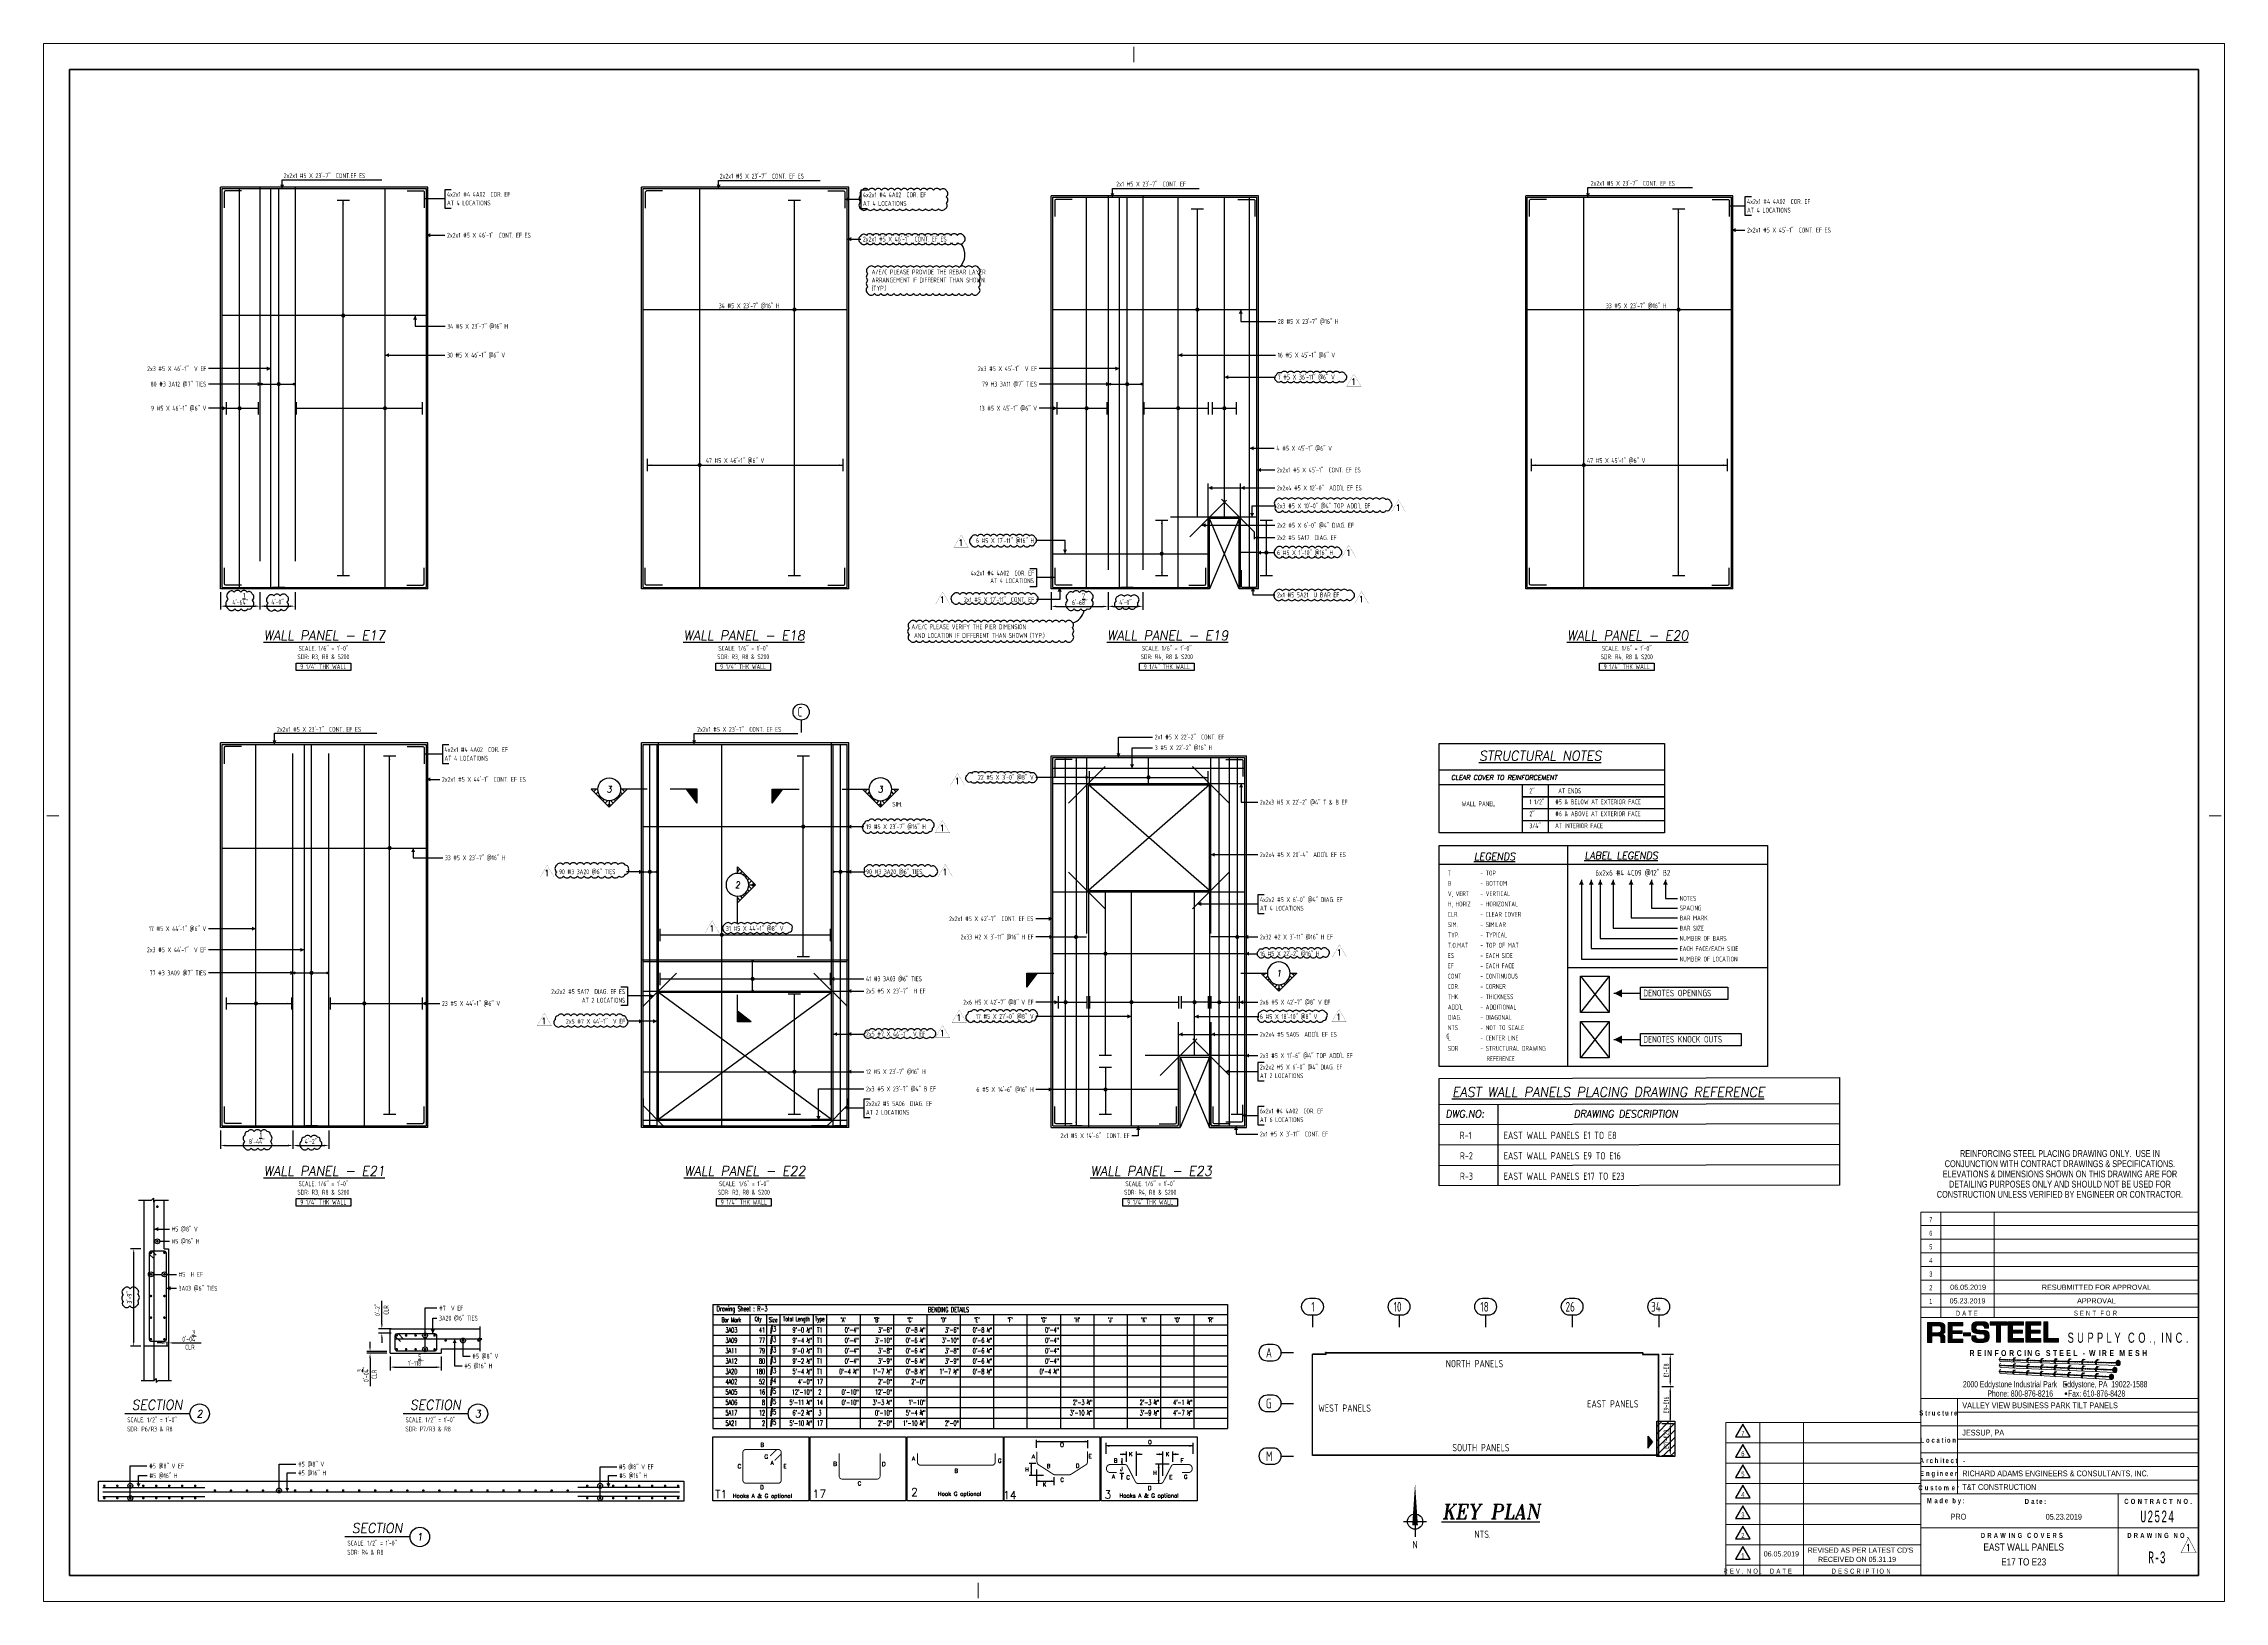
# Paper-space layout 'R-3' of a CAD drawing. Header units: inches. Extents: x 0 to 42, y 0 to 30.
# The model-space entities are those that its viewports show. They can reach past a viewport. Long polylines and large blocks are cut down to what shows.
import ezdxf
from ezdxf.enums import TextEntityAlignment as Align

# ---------------------------------------------------------------- set-up
doc = ezdxf.new("R2010")
doc.units = ezdxf.units.IN
doc.header["$LTSCALE"] = 0.025
doc.header["$MEASUREMENT"] = 0
doc.linetypes.add('HIDDEN', pattern=[6, 3, -3])
doc.linetypes.add('PHANTOM', pattern=[2.5, 1.25, -0.25, 0.25, -0.25, 0.25, -0.25])
doc.layers.get('0').update_dxf_attribs({"linetype": 'CONTINUOUS'})
doc.layers.get('Defpoints').update_dxf_attribs({"linetype": 'CONTINUOUS'})
for name, color, linetype in [('0-25', 7, 'CONTINUOUS'), ('0-25TEXT', 7, 'CONTINUOUS'), ('0-35', 3, 'CONTINUOUS'), ('0-35TEXT', 3, 'CONTINUOUS'), ('0-50', 10, 'CONTINUOUS'), ('3', 3, 'CONTINUOUS'), ('4', 4, 'CONTINUOUS'), ('5', 4, 'CONTINUOUS'), ('BAR-LBL', 2, 'CONTINUOUS'), ('BARLIST', 7, 'CONTINUOUS'), ('CADS-BAR-SKETCH', 7, 'CONTINUOUS'), ('DETAIL', 83, 'CONTINUOUS'), ('GRID', 8, 'PHANTOM'), ('Hatch', 253, 'CONTINUOUS'), ('Hgblock', 7, 'CONTINUOUS'), ('hidden', 7, 'HIDDEN'), ('RANGELAY', 7, 'CONTINUOUS'), ('REBARS', 4, 'CONTINUOUS'), ('REV_1', 150, 'CONTINUOUS')]:
    doc.layers.add(name, color=color, linetype=linetype)
for name, color, linetype, lineweight in [('AST-TB8', 1, 'CONTINUOUS', 13), ('Level 2', 7, 'CONTINUOUS', 13), ('LOGO BLUE', 5, 'CONTINUOUS', 13), ('LOGO RED', 1, 'CONTINUOUS', 13), ('TEXT', 12, 'CONTINUOUS', 13), ('TITLE BLOCK WT-3', 7, 'CONTINUOUS', 40)]:
    doc.layers.add(name, color=color, linetype=linetype, lineweight=lineweight)
doc.layers.add('TITLE BLOCK BORDER - NO PLOT', color=3, linetype='CONTINUOUS', lineweight=13, plot=False)
doc.layers.add('VIEWPORTS', color=5, linetype='CONTINUOUS', plot=False)
doc.layers.get('VIEWPORTS').freeze()
doc.styles.add('AR', font='ARCHQUIK.shx', dxfattribs={"width": 0.8})
doc.styles.add('FULL SCALE (aSa)', font='ENGINEERING.shx', dxfattribs={"width": 0.75, "height": 0.125})
doc.styles.add('ROMANS', font='romans.shx', dxfattribs={"width": 0.57})
doc.styles.add('ROMANT', font='romant')
doc.styles.add('Style-FANCY', font='romans.shx')
doc.styles.add('Styledgn002', font='dgn002.shx')
doc.styles.add('TECHNIC', font='technic_.ttf', dxfattribs={"width": 0.8})
doc.dimstyles.new('CADS_DIM_48', dxfattribs={"dimscale": 48, "dimtxt": 0.09375, "dimasz": 0.09375, "dimexe": 0.0625, "dimexo": 0.0625, "dimgap": 0.09375, "dimtad": 0, "dimtih": 1, "dimtoh": 1, "dimzin": 1, "dimdsep": 46, "dimlunit": 4, "dimtxsty": 'AR', "dimblk": 'CLOSED', "dimcen": 0.1875, "dimadec": 0, "dimazin": 0, "dimtfac": 1, "dimtofl": 0, "dimtmove": 0, "dimatfit": 1, "dimldrblk": 'DOTBLANK', "dimfxl": 1, "dimtzin": 0, "dimarcsym": 0})

# ---------------------------------------------------------------- blocks, each defined once
blk = doc.blocks.new('Rev# Block')
at = {"layer": '0-25TEXT', "const_width": 0.0143, "elevation": 0.021}
blk.add_lwpolyline([(0.219, 0.465), (0.219, 0.465), (0.472, -0.021), (-0.033, -0.021)], close=True, dxfattribs=at)
at = {"layer": 'AST-TB8', "linetype": 'Continuous', "style": 'Style-FANCY', "width": 0.888888, "flags": 12}
blk.add_attdef('R', text='', height=0.225, dxfattribs=at).set_placement((0.219, 0.035), align=Align.CENTER)
blk = doc.blocks.new('30x42')
at = {"layer": 'Level 2'}
for p, q in [((21, 29.935), (21, 29.645)), ((0.296, 15.129), (0.064, 15.129)), ((41.704, 15.129), (41.936, 15.129)), ((18, 0.355), (18, 0.065))]:
    blk.add_line(p, q, dxfattribs=at)
at = {"layer": 'TITLE BLOCK BORDER - NO PLOT', "flags": 128}
blk.add_lwpolyline([(42, 30), (0, 30), (0, 0), (42, 0), (42, 30)], close=True, dxfattribs=at)
at = {"layer": 'TITLE BLOCK WT-3', "flags": 128}
blk.add_lwpolyline([(41.5, 29.5), (0.5, 29.5), (0.5, 0.5), (41.5, 0.5), (41.5, 29.5)], close=True, dxfattribs=at)
blk = doc.blocks.new('*U945', base_point=(153.9, -2705))
at = {"layer": 'REBARS', "color": 0}
blk.add_lwpolyline([(153.9, -2705.4), (-112.7, -2705.4)], dxfattribs=at)
blk = doc.blocks.new('rendmark')
at = {"color": 4}
blk.add_line((0, -3), (0, 3), dxfattribs=at)
blk = doc.blocks.new('rarrow')
at = {"color": 7}
blk.add_solid([(2, -0.33), (2, 0.33), (0, 0)], dxfattribs=at)
blk = doc.blocks.new('*U946', base_point=(-39.6, -2846.7))
at = {"layer": 'RANGELAY'}
blk.add_line((-39.6, -2846.7), (-39.6, -2619.7), dxfattribs=at)
at = {"layer": 'RANGELAY', "xscale": 2.834645669291339, "yscale": 2.834645669291339}
for name, p, rotation in [('rendmark', (-39.6, -2619.7), 269.9999969444543), ('rarrow', (-39.6, -2619.7), 269.9999969444543), ('rarrow', (-39.6, -2846.7), 90.00000001492326), ('rendmark', (-39.6, -2846.7), 90.00000001492326)]:
    blk.add_blockref(name, p, dxfattribs=dict(at, rotation=rotation))
blk = doc.blocks.new('VPM5F90F')
at = {"const_width": 1}
blk.add_lwpolyline([(-0.5, 0, 1), (0.5, 0, 1)], format="xyb", close=True, dxfattribs=at)
blk = doc.blocks.new('*U666', base_point=(61.8, -2893.3))
at = {"layer": 'REBARS', "color": 0}
blk.add_lwpolyline([(61.8, -2893.7), (-112.7, -2893.7)], dxfattribs=at)
blk = doc.blocks.new('*U667', base_point=(-39.6, -2862.7))
at = {"layer": 'RANGELAY'}
blk.add_line((-39.6, -2862.7), (-39.6, -2928.2), dxfattribs=at)
at = {"layer": 'RANGELAY', "xscale": 2.834645669291339, "yscale": 2.834645669291339}
for name, p, rotation in [('rendmark', (-39.6, -2862.7), 269.9999999999999), ('rarrow', (-39.6, -2862.7), 269.9999999999999), ('rarrow', (-39.6, -2928.2), 89.999996929531), ('rendmark', (-39.6, -2928.2), 89.999996929531)]:
    blk.add_blockref(name, p, dxfattribs=dict(at, rotation=rotation))
blk = doc.blocks.new('VPM5F997')
at = {"const_width": 1}
blk.add_lwpolyline([(-0.5, 0, 1), (0.5, 0, 1)], format="xyb", close=True, dxfattribs=at)
blk = doc.blocks.new('*U665', base_point=(118.6, -2944.2))
at = {"layer": 'REBARS', "color": 0}
blk.add_lwpolyline([(118.3, -2944.2), (118.3, -2433.2)], dxfattribs=at)
blk = doc.blocks.new('*U572', base_point=(106.8, -2772.7))
at = {"layer": 'RANGELAY'}
blk.add_line((106.8, -2772.7), (146, -2772.7), dxfattribs=at)
at = {"layer": 'RANGELAY', "xscale": 2.834645669291339, "yscale": 2.834645669291339}
for name in ['rendmark', 'rarrow']:
    blk.add_blockref(name, (106.8, -2772.7), dxfattribs=at)
at = {"layer": 'RANGELAY', "xscale": 2.834645669291339, "yscale": 2.834645669291339, "rotation": 179.999996929531}
for name in ['rarrow', 'rendmark']:
    blk.add_blockref(name, (146, -2772.7), dxfattribs=at)
blk = doc.blocks.new('VPM5FAA50')
at = {"const_width": 1}
blk.add_lwpolyline([(-0.5, 0, 1), (0.5, 0, 1)], format="xyb", close=True, dxfattribs=at)
blk = doc.blocks.new('*U949', base_point=(-94.5, -2944.2))
at = {"layer": 'REBARS', "color": 0}
blk.add_lwpolyline([(-94.8, -2944.2), (-94.8, -2433.2)], dxfattribs=at)
blk = doc.blocks.new('*U948', base_point=(-104.7, -2772.7))
at = {"layer": 'RANGELAY'}
blk.add_line((-104.7, -2772.7), (-65.2, -2772.7), dxfattribs=at)
at = {"layer": 'RANGELAY', "xscale": 2.834645669291339, "yscale": 2.834645669291339}
for name in ['rendmark', 'rarrow']:
    blk.add_blockref(name, (-104.7, -2772.7), dxfattribs=at)
at = {"layer": 'RANGELAY', "xscale": 2.834645669291339, "yscale": 2.834645669291339, "rotation": 179.999996929531}
for name in ['rarrow', 'rendmark']:
    blk.add_blockref(name, (-65.2, -2772.7), dxfattribs=at)
blk = doc.blocks.new('VPM5FAE30')
at = {"const_width": 1}
blk.add_lwpolyline([(-0.5, 0, 1), (0.5, 0, 1)], format="xyb", close=True, dxfattribs=at)
blk = doc.blocks.new('*U947', base_point=(84.3, -2846.4))
at = {"layer": 'REBARS', "color": 0}
blk.add_lwpolyline([(84, -2846.4), (84, -2619.7)], dxfattribs=at)
blk = doc.blocks.new('*U573', base_point=(102.8, -2772.7))
at = {"layer": 'RANGELAY'}
blk.add_line((102.8, -2772.7), (65.8, -2772.7), dxfattribs=at)
at = {"layer": 'RANGELAY', "xscale": 2.834645669291339, "yscale": 2.834645669291339}
for name, p, rotation in [('rendmark', (65.8, -2772.7), 359.999996929531), ('rarrow', (65.8, -2772.7), 359.999996929531), ('rarrow', (102.8, -2772.7), 180), ('rendmark', (102.8, -2772.7), 180)]:
    blk.add_blockref(name, p, dxfattribs=dict(at, rotation=rotation))
blk = doc.blocks.new('VPM5FC5F')
at = {"const_width": 1}
blk.add_lwpolyline([(-0.5, 0, 1), (0.5, 0, 1)], format="xyb", close=True, dxfattribs=at)
blk = doc.blocks.new('leadrblk')
blk.add_lwpolyline([(0, 0, 0, 1, 0), (1, 0, 1, 1, 0)], format="xyseb")
blk = doc.blocks.new('*U952', base_point=(-3.1, -2944.2))
at = {"layer": 'REBARS', "color": 0}
blk.add_lwpolyline([(-3.4, -2944.2), (-3.4, -2619.7)], dxfattribs=at)
blk = doc.blocks.new('*U951', base_point=(-61.2, -2772.7))
at = {"layer": 'RANGELAY'}
blk.add_line((-61.2, -2772.7), (61.8, -2772.7), dxfattribs=at)
at = {"layer": 'RANGELAY', "xscale": 2.834645669291339, "yscale": 2.834645669291339}
for name in ['rendmark', 'rarrow']:
    blk.add_blockref(name, (-61.2, -2772.7), dxfattribs=at)
at = {"layer": 'RANGELAY', "xscale": 2.834645669291339, "yscale": 2.834645669291339, "rotation": 179.999996929531}
for name in ['rarrow', 'rendmark']:
    blk.add_blockref(name, (61.8, -2772.7), dxfattribs=at)
blk = doc.blocks.new('VPM5FCFC')
at = {"const_width": 1}
blk.add_lwpolyline([(-0.5, 0, 1), (0.5, 0, 1)], format="xyb", close=True, dxfattribs=at)
blk = doc.blocks.new('*U574', base_point=(36.6, -2874.3))
at = {"layer": 'REBARS', "color": 0}
blk.add_lwpolyline([(36.4, -2874.1), (87.3, -2823.2)], dxfattribs=at)
blk = doc.blocks.new('*U575', base_point=(132.1, -2874.3))
at = {"layer": 'REBARS', "color": 0}
blk.add_lwpolyline([(132.3, -2874.1), (81.4, -2823.2)], dxfattribs=at)
blk = doc.blocks.new('*U576', base_point=(106.5, -2944.2))
at = {"layer": 'REBARS', "color": 0}
blk.add_lwpolyline([(116.5, -2943.9), (109, -2943.9, -0.414214), (106.8, -2941.7), (106.8, -2800.2)], format="xyb", dxfattribs=at)
blk = doc.blocks.new('*U577', base_point=(62.1, -2944.2))
at = {"layer": 'REBARS', "color": 0}
blk.add_lwpolyline([(52.1, -2943.9), (59.6, -2943.9, 0.414214), (61.8, -2941.7), (61.8, -2800.2)], format="xyb", dxfattribs=at)
blk = doc.blocks.new('*U578', base_point=(153.9, -2846.4))
at = {"layer": 'REBARS', "color": 0}
blk.add_lwpolyline([(153.9, -2846.7), (15.5, -2846.7)], dxfattribs=at)
blk = doc.blocks.new('*U936', base_point=(-90.8, -2496.8))
at = {"layer": 'REBARS', "color": 0}
blk.add_lwpolyline([(-91, -2496.6), (-40.1, -2445.7)], dxfattribs=at)
blk = doc.blocks.new('*U937', base_point=(131.7, -2496.8))
at = {"layer": 'REBARS', "color": 0}
blk.add_lwpolyline([(131.9, -2496.6), (81, -2445.7)], dxfattribs=at)
blk = doc.blocks.new('*U950', base_point=(132, -2944.2))
at = {"layer": 'REBARS', "color": 0}
blk.add_lwpolyline([(132.3, -2944.2), (132.3, -2433.2)], dxfattribs=at)
blk = doc.blocks.new('*U938', base_point=(-90.8, -2592))
at = {"layer": 'REBARS', "color": 0}
blk.add_lwpolyline([(-91, -2592.2), (-40.1, -2643.1)], dxfattribs=at)
blk = doc.blocks.new('*U939', base_point=(131.7, -2592))
at = {"layer": 'REBARS', "color": 0}
blk.add_lwpolyline([(131.9, -2592.2), (81, -2643.1)], dxfattribs=at)
blk = doc.blocks.new('*U941', base_point=(-112.6, -2469.5))
at = {"layer": 'REBARS', "color": 0}
blk.add_lwpolyline([(-112.6, -2469.2), (153.4, -2469.2)], dxfattribs=at)
blk = doc.blocks.new('*U940', base_point=(-112.7, -2619.4))
at = {"layer": 'REBARS', "color": 0}
blk.add_lwpolyline([(-112.7, -2619.7), (153.3, -2619.7)], dxfattribs=at)
blk = doc.blocks.new('*U943', base_point=(-65.1, -2677.2))
at = {"layer": 'REBARS', "color": 0}
blk.add_lwpolyline([(-65.4, -2677.2), (-65.4, -2433.2)], dxfattribs=at)
blk = doc.blocks.new('*U944', base_point=(106.2, -2677.2))
at = {"layer": 'REBARS', "color": 0}
blk.add_lwpolyline([(106.6, -2677.2), (106.6, -2433.2)], dxfattribs=at)
blk = doc.blocks.new('*U942', base_point=(20.5, -2469.2))
at = {"layer": 'REBARS', "color": 0}
blk.add_lwpolyline([(20.2, -2469.2), (20.2, -2433.2)], dxfattribs=at)
blk = doc.blocks.new('*U986', base_point=(-61.6, -2460.9))
at = {"layer": 'RANGELAY'}
blk.add_line((-61.6, -2460.9), (102.4, -2460.9), dxfattribs=at)
at = {"layer": 'RANGELAY', "xscale": 2.834645669291339, "yscale": 2.834645669291339}
for name, p, rotation in [('rendmark', (-61.6, -2460.9), 3.744245535761938e-08), ('rendmark', (102.4, -2460.9), 179.9999969669734), ('rarrow', (-61.6, -2460.9), 3.744245535761938e-08), ('rarrow', (102.4, -2460.9), 179.9999969669734)]:
    blk.add_blockref(name, p, dxfattribs=dict(at, rotation=rotation))
blk = doc.blocks.new('VPM60A681')
at = {"const_width": 1}
blk.add_lwpolyline([(-0.5, 0, 1), (0.5, 0, 1)], format="xyb", close=True, dxfattribs=at)
blk = doc.blocks.new('*U579', base_point=(-112.7, -2433.5))
at = {"layer": 'REBARS', "color": 0}
blk.add_lwpolyline([(-112.7, -2433.2), (153.3, -2433.2)], dxfattribs=at)
blk = doc.blocks.new('*U580', base_point=(-112.4, -2944.2))
at = {"layer": 'REBARS', "color": 0}
blk.add_lwpolyline([(-112.7, -2944.2), (-112.7, -2433.2)], dxfattribs=at)
blk = doc.blocks.new('*U581', base_point=(154.3, -2944.2))
at = {"layer": 'REBARS', "color": 0}
blk.add_lwpolyline([(153.9, -2944.2), (153.9, -2433.2)], dxfattribs=at)
blk = doc.blocks.new('*U582', base_point=(-112.7, -2944.5))
at = {"layer": 'REBARS', "color": 0}
blk.add_lwpolyline([(-112.7, -2944.2), (61.3, -2944.2)], dxfattribs=at)
blk = doc.blocks.new('*U668', base_point=(106.8, -2944.5))
at = {"layer": 'REBARS', "color": 0}
blk.add_lwpolyline([(106.8, -2944.2), (153.8, -2944.2)], dxfattribs=at)
blk = doc.blocks.new('*U485', base_point=(624.1, -2197.6))
at = {"layer": 'REBARS', "color": 0}
blk.add_lwpolyline([(623.8, -2197.6), (623.8, -1656.6)], dxfattribs=at)
blk = doc.blocks.new('*U486', base_point=(551.2, -2027.8))
at = {"layer": 'RANGELAY'}
blk.add_line((551.2, -2027.8), (822.5, -2027.8), dxfattribs=at)
at = {"layer": 'RANGELAY', "xscale": 2.834645669291339, "yscale": 2.834645669291339}
for name in ['rendmark', 'rarrow']:
    blk.add_blockref(name, (551.2, -2027.8), dxfattribs=at)
at = {"layer": 'RANGELAY', "xscale": 2.834645669291339, "yscale": 2.834645669291339, "rotation": 179.999996929531}
for name in ['rendmark', 'rarrow']:
    blk.add_blockref(name, (822.5, -2027.8), dxfattribs=at)
blk = doc.blocks.new('VPM628100')
at = {"const_width": 1}
blk.add_lwpolyline([(-0.5, 0, 1), (0.5, 0, 1)], format="xyb", close=True, dxfattribs=at)
blk = doc.blocks.new('*U920', base_point=(545.2, -1812.6))
at = {"layer": 'REBARS', "color": 0}
blk.add_lwpolyline([(545.2, -1812.2), (828.2, -1812.2)], dxfattribs=at)
blk = doc.blocks.new('*U487', base_point=(755.2, -2181.6))
at = {"layer": 'RANGELAY'}
blk.add_line((755.2, -2181.6), (755.2, -1672.6), dxfattribs=at)
at = {"layer": 'RANGELAY', "xscale": 2.834645669291339, "yscale": 2.834645669291339}
for name, p, rotation in [('rendmark', (755.2, -1672.6), 269.9999969630881), ('rarrow', (755.2, -1672.6), 269.9999969630881), ('rarrow', (755.2, -2181.6), 90.00000003355707), ('rendmark', (755.2, -2181.6), 90.00000003355707)]:
    blk.add_blockref(name, p, dxfattribs=dict(at, rotation=rotation))
blk = doc.blocks.new('VPM628FB0')
at = {"const_width": 1}
blk.add_lwpolyline([(-0.5, 0, 1), (0.5, 0, 1)], format="xyb", close=True, dxfattribs=at)
blk = doc.blocks.new('*U918', base_point=(545.2, -1656.9))
at = {"layer": 'REBARS', "color": 0}
blk.add_lwpolyline([(545.2, -1656.6), (828.2, -1656.6)], dxfattribs=at)
blk = doc.blocks.new('*U919', base_point=(545.2, -2197.3))
at = {"layer": 'REBARS', "color": 0}
blk.add_lwpolyline([(545.2, -2197.6), (828.2, -2197.6)], dxfattribs=at)
blk = doc.blocks.new('*U488', base_point=(545.5, -2197.6))
at = {"layer": 'REBARS', "color": 0}
blk.add_lwpolyline([(545.2, -2197.6), (545.2, -1656.6)], dxfattribs=at)
blk = doc.blocks.new('*U489', base_point=(828.2, -2197.6))
at = {"layer": 'REBARS', "color": 0}
blk.add_lwpolyline([(828.5, -2197.6), (828.5, -1656.6)], dxfattribs=at)
blk = doc.blocks.new('*U784', base_point=(548.2, -2194.6))
at = {"layer": 'REBARS', "color": 0}
blk.add_lwpolyline([(572.2, -2194.3), (550.2, -2194.3, -0.414213), (548.5, -2192.6), (548.5, -2170.6)], format="xyb", dxfattribs=at)
blk = doc.blocks.new('*U785', base_point=(825.5, -2194.6))
at = {"layer": 'REBARS', "color": 0}
blk.add_lwpolyline([(801.5, -2194.3), (823.5, -2194.3, 0.414213), (825.2, -2192.6), (825.2, -2170.6)], format="xyb", dxfattribs=at)
blk = doc.blocks.new('*U788', base_point=(-677.8, -2194.6))
at = {"layer": 'REBARS', "color": 0}
blk.add_lwpolyline([(-653.8, -2194.3), (-675.8, -2194.3, -0.414213), (-677.6, -2192.6), (-677.6, -2170.6)], format="xyb", dxfattribs=at)
blk = doc.blocks.new('*U789', base_point=(-400.6, -2194.6))
at = {"layer": 'REBARS', "color": 0}
blk.add_lwpolyline([(-424.6, -2194.3), (-402.6, -2194.3, 0.414213), (-400.8, -2192.6), (-400.8, -2170.6)], format="xyb", dxfattribs=at)
blk = doc.blocks.new('*U876', base_point=(-680.8, -1812.6))
at = {"layer": 'REBARS', "color": 0}
blk.add_lwpolyline([(-680.8, -1812.2), (-397.8, -1812.2)], dxfattribs=at)
blk = doc.blocks.new('*U472', base_point=(-470.9, -2181.6))
at = {"layer": 'RANGELAY'}
blk.add_line((-470.9, -2181.6), (-470.9, -1660.6), dxfattribs=at)
at = {"layer": 'RANGELAY', "xscale": 2.834645669291339, "yscale": 2.834645669291339}
for name, p, rotation in [('rendmark', (-470.9, -1660.6), 269.9999969630881), ('rarrow', (-470.9, -1660.6), 269.9999969630881), ('rarrow', (-470.9, -2181.6), 90.00000003355706), ('rendmark', (-470.9, -2181.6), 90.00000003355706)]:
    blk.add_blockref(name, p, dxfattribs=dict(at, rotation=rotation))
blk = doc.blocks.new('VPM62B020')
at = {"const_width": 1}
blk.add_lwpolyline([(-0.5, 0, 1), (0.5, 0, 1)], format="xyb", close=True, dxfattribs=at)
blk = doc.blocks.new('*U473', base_point=(-602, -2197.6))
at = {"layer": 'REBARS', "color": 0}
blk.add_lwpolyline([(-602.3, -2197.6), (-602.3, -1644.6)], dxfattribs=at)
blk = doc.blocks.new('*U474', base_point=(-674.8, -2027.8))
at = {"layer": 'RANGELAY'}
blk.add_line((-674.8, -2027.8), (-403.6, -2027.8), dxfattribs=at)
at = {"layer": 'RANGELAY', "xscale": 2.834645669291339, "yscale": 2.834645669291339}
for name in ['rendmark', 'rarrow']:
    blk.add_blockref(name, (-674.8, -2027.8), dxfattribs=at)
at = {"layer": 'RANGELAY', "xscale": 2.834645669291339, "yscale": 2.834645669291339, "rotation": 179.999996929531}
for name in ['rendmark', 'rarrow']:
    blk.add_blockref(name, (-403.6, -2027.8), dxfattribs=at)
blk = doc.blocks.new('VPM62B050')
at = {"const_width": 1}
blk.add_lwpolyline([(-0.5, 0, 1), (0.5, 0, 1)], format="xyb", close=True, dxfattribs=at)
blk = doc.blocks.new('*U881', base_point=(-680.8, -1644.9))
at = {"layer": 'REBARS', "color": 0}
blk.add_lwpolyline([(-680.8, -1644.6), (-397.8, -1644.6)], dxfattribs=at)
blk = doc.blocks.new('*U882', base_point=(-680.8, -2197.3))
at = {"layer": 'REBARS', "color": 0}
blk.add_lwpolyline([(-680.8, -2197.6), (-397.8, -2197.6)], dxfattribs=at)
blk = doc.blocks.new('*U475', base_point=(-680.5, -2197.6))
at = {"layer": 'REBARS', "color": 0}
blk.add_lwpolyline([(-680.8, -2197.6), (-680.8, -1644.6)], dxfattribs=at)
blk = doc.blocks.new('*U476', base_point=(-397.9, -2197.6))
at = {"layer": 'REBARS', "color": 0}
blk.add_lwpolyline([(-397.6, -2197.6), (-397.6, -1644.6)], dxfattribs=at)
blk = doc.blocks.new('*U800', base_point=(-1261.5, -2941.2))
at = {"layer": 'REBARS', "color": 0}
blk.add_lwpolyline([(-1237.5, -2940.9), (-1259.5, -2940.9, -0.414213), (-1261.3, -2939.2), (-1261.3, -2917.2)], format="xyb", dxfattribs=at)
blk = doc.blocks.new('*U801', base_point=(-984.3, -2941.2))
at = {"layer": 'REBARS', "color": 0}
blk.add_lwpolyline([(-1008.3, -2940.9), (-986.3, -2940.9, 0.414213), (-984.5, -2939.2), (-984.5, -2917.2)], format="xyb", dxfattribs=at)
blk = doc.blocks.new('*U878', base_point=(-1264.5, -2559.1))
at = {"layer": 'REBARS', "color": 0}
blk.add_lwpolyline([(-1264.5, -2558.8), (-981.5, -2558.8)], dxfattribs=at)
blk = doc.blocks.new('*U494', base_point=(-1032.2, -2928.2))
at = {"layer": 'RANGELAY'}
blk.add_line((-1032.2, -2928.2), (-1032.2, -2431.2), dxfattribs=at)
at = {"layer": 'RANGELAY', "xscale": 2.834645669291339, "yscale": 2.834645669291339}
for name, p, rotation in [('rendmark', (-1032.2, -2431.2), 269.9999969630881), ('rarrow', (-1032.2, -2431.2), 269.9999969630881), ('rarrow', (-1032.2, -2928.2), 90.00000003355707), ('rendmark', (-1032.2, -2928.2), 90.00000003355707)]:
    blk.add_blockref(name, p, dxfattribs=dict(at, rotation=rotation))
blk = doc.blocks.new('VPM639E0')
at = {"const_width": 1}
blk.add_lwpolyline([(-0.5, 0, 1), (0.5, 0, 1)], format="xyb", close=True, dxfattribs=at)
blk = doc.blocks.new('*U495', base_point=(-1264.5, -2415.5))
at = {"layer": 'REBARS', "color": 0}
blk.add_lwpolyline([(-1264.5, -2415.2), (-981.3, -2415.2)], dxfattribs=at)
blk = doc.blocks.new('*U496', base_point=(-1264.5, -2943.9))
at = {"layer": 'REBARS', "color": 0}
blk.add_lwpolyline([(-1264.5, -2944.2), (-981.3, -2944.2)], dxfattribs=at)
blk = doc.blocks.new('*U497', base_point=(-1264.2, -2944.2))
at = {"layer": 'REBARS', "color": 0}
blk.add_lwpolyline([(-1264.5, -2944.2), (-1264.5, -2415.2)], dxfattribs=at)
blk = doc.blocks.new('*U498', base_point=(-981.6, -2944.2))
at = {"layer": 'REBARS', "color": 0}
blk.add_lwpolyline([(-981.3, -2944.2), (-981.3, -2415.2)], dxfattribs=at)
blk = doc.blocks.new('*U499', base_point=(-1217.2, -2944.2))
at = {"layer": 'REBARS', "color": 0}
blk.add_lwpolyline([(-1217.5, -2944.2), (-1217.5, -2415.2)], dxfattribs=at)
blk = doc.blocks.new('*U500', base_point=(-1258.5, -2774.4))
at = {"layer": 'RANGELAY'}
blk.add_line((-1258.5, -2774.4), (-1168.2, -2774.4), dxfattribs=at)
at = {"layer": 'RANGELAY', "xscale": 2.834645669291339, "yscale": 2.834645669291339}
for name in ['rendmark', 'rarrow']:
    blk.add_blockref(name, (-1258.5, -2774.4), dxfattribs=at)
at = {"layer": 'RANGELAY', "xscale": 2.834645669291339, "yscale": 2.834645669291339, "rotation": 179.999996929531}
for name in ['rendmark', 'rarrow']:
    blk.add_blockref(name, (-1168.2, -2774.4), dxfattribs=at)
blk = doc.blocks.new('VPM63AC4')
at = {"const_width": 1}
blk.add_lwpolyline([(-0.5, 0, 1), (0.5, 0, 1)], format="xyb", close=True, dxfattribs=at)
blk = doc.blocks.new('*U501', base_point=(-1067, -2944.2))
at = {"layer": 'REBARS', "color": 0}
blk.add_lwpolyline([(-1067.3, -2944.2), (-1067.3, -2415.2)], dxfattribs=at)
blk = doc.blocks.new('*U502', base_point=(-1114.3, -2774.4))
at = {"layer": 'RANGELAY'}
blk.add_line((-1114.3, -2774.4), (-987.3, -2774.4), dxfattribs=at)
at = {"layer": 'RANGELAY', "xscale": 2.834645669291339, "yscale": 2.834645669291339}
for name in ['rendmark', 'rarrow']:
    blk.add_blockref(name, (-1114.3, -2774.4), dxfattribs=at)
at = {"layer": 'RANGELAY', "xscale": 2.834645669291339, "yscale": 2.834645669291339, "rotation": 179.999996929531}
for name in ['rendmark', 'rarrow']:
    blk.add_blockref(name, (-987.3, -2774.4), dxfattribs=at)
blk = doc.blocks.new('VPM63B85')
at = {"const_width": 1}
blk.add_lwpolyline([(-0.5, 0, 1), (0.5, 0, 1)], format="xyb", close=True, dxfattribs=at)
blk = doc.blocks.new('*U1078', base_point=(-1150.1, -2944.2))
at = {"layer": 'REBARS', "color": 0}
blk.add_lwpolyline([(-1150.4, -2944.2), (-1150.4, -2415.2)], dxfattribs=at)
blk = doc.blocks.new('*U1056', base_point=(-1164.3, -2732.1))
at = {"layer": 'REBARS', "color": 0, "const_width": 1.8}
for points in [[(-1164.1, -2731.2, 1), (-1164.1, -2733, 1), (-1164.1, -2731.2)], [(-1118.5, -2733, 1), (-1118.5, -2731.2, 1), (-1118.5, -2733)]]:
    blk.add_lwpolyline(points, format="xyb", dxfattribs=at)
at = {"layer": 'REBARS', "color": 0}
blk.add_lwpolyline([(-1164.1, -2732.1), (-1118.5, -2732.1)], dxfattribs=at)
blk = doc.blocks.new('*U503', base_point=(-1140.5, -2944.2))
at = {"layer": 'RANGELAY'}
blk.add_line((-1140.5, -2944.2), (-1140.5, -2415.2), dxfattribs=at)
at = {"layer": 'RANGELAY', "xscale": 2.834645669291339, "yscale": 2.834645669291339}
for name, p, rotation in [('rendmark', (-1140.5, -2415.2), 269.9999969411396), ('rarrow', (-1140.5, -2415.2), 269.9999969411396), ('rarrow', (-1140.5, -2944.2), 90.00000001160855), ('rendmark', (-1140.5, -2944.2), 90.00000001160855)]:
    blk.add_blockref(name, p, dxfattribs=dict(at, rotation=rotation))
blk = doc.blocks.new('VPM63D2D')
at = {"const_width": 1}
blk.add_lwpolyline([(-0.5, 0, 1), (0.5, 0, 1)], format="xyb", close=True, dxfattribs=at)
blk = doc.blocks.new('*U1018', base_point=(-112.7, -2197.3))
at = {"layer": 'REBARS', "color": 0}
blk.add_lwpolyline([(-112.7, -2197.6), (102.3, -2197.6)], dxfattribs=at)
blk = doc.blocks.new('*U136', base_point=(-112.4, -2197.6))
at = {"layer": 'REBARS', "color": 0}
blk.add_lwpolyline([(-112.7, -2197.6), (-112.7, -1656.6)], dxfattribs=at)
blk = doc.blocks.new('*U137', base_point=(170.3, -2197.6))
at = {"layer": 'REBARS', "color": 0}
blk.add_lwpolyline([(170.6, -2197.6), (170.6, -1656.6)], dxfattribs=at)
blk = doc.blocks.new('*U1034', base_point=(170.6, -2100.4))
at = {"layer": 'REBARS', "color": 0}
blk.add_lwpolyline([(170.6, -2100.1), (50.6, -2100.1)], dxfattribs=at)
blk = doc.blocks.new('*U1032', base_point=(147.5, -2197.6))
at = {"layer": 'REBARS', "color": 0}
blk.add_lwpolyline([(147.8, -2197.6), (147.8, -2053.6)], dxfattribs=at)
blk = doc.blocks.new('*U1033', base_point=(103.1, -2197.6))
at = {"layer": 'REBARS', "color": 0}
blk.add_lwpolyline([(102.8, -2197.6), (102.8, -2053.6)], dxfattribs=at)
blk = doc.blocks.new('*U859', base_point=(77.6, -2127.7))
at = {"layer": 'REBARS', "color": 0}
blk.add_lwpolyline([(77.4, -2127.5), (128.3, -2076.6)], dxfattribs=at)
blk = doc.blocks.new('*U886', base_point=(-112.7, -1656.3))
at = {"layer": 'REBARS', "color": 0}
blk.add_lwpolyline([(-112.7, -1656.6), (170.3, -1656.6)], dxfattribs=at)
blk = doc.blocks.new('*U1055', base_point=(-33.3, -1915.6))
at = {"layer": 'REBARS', "color": 0, "const_width": 1.8}
for points in [[(-33.1, -1914.7, 1), (-33.1, -1916.5, 1), (-33.1, -1914.7)], [(10.5, -1916.5, 1), (10.5, -1914.7, 1), (10.5, -1916.5)]]:
    blk.add_lwpolyline(points, format="xyb", dxfattribs=at)
at = {"layer": 'REBARS', "color": 0}
blk.add_lwpolyline([(-33.1, -1915.6), (10.5, -1915.6)], dxfattribs=at)
blk = doc.blocks.new('*U481', base_point=(-9.5, -2197.6))
at = {"layer": 'RANGELAY'}
blk.add_line((-9.5, -2197.6), (-9.5, -1656.6), dxfattribs=at)
at = {"layer": 'RANGELAY', "xscale": 2.834645669291339, "yscale": 2.834645669291339}
for name, p, rotation in [('rendmark', (-9.5, -1656.6), 269.9999969411396), ('rarrow', (-9.5, -1656.6), 269.9999969411396), ('rarrow', (-9.5, -2197.6), 90.00000001160855), ('rendmark', (-9.5, -2197.6), 90.00000001160855)]:
    blk.add_blockref(name, p, dxfattribs=dict(at, rotation=rotation))
blk = doc.blocks.new('VPM642AA0')
at = {"const_width": 1}
blk.add_lwpolyline([(-0.5, 0, 1), (0.5, 0, 1)], format="xyb", close=True, dxfattribs=at)
blk = doc.blocks.new('*U1077', base_point=(-19.8, -2197.6))
at = {"layer": 'REBARS', "color": 0}
blk.add_lwpolyline([(-20.1, -2197.6), (-20.1, -1656.6)], dxfattribs=at)
blk = doc.blocks.new('*U138', base_point=(-65.4, -2197.6))
at = {"layer": 'REBARS', "color": 0}
blk.add_lwpolyline([(-65.7, -2197.6), (-65.7, -1656.6)], dxfattribs=at)
blk = doc.blocks.new('*U135', base_point=(-106.7, -1949.1))
at = {"layer": 'RANGELAY'}
blk.add_line((-106.7, -1949.1), (-37.8, -1949.1), dxfattribs=at)
at = {"layer": 'RANGELAY', "xscale": 2.834645669291339, "yscale": 2.834645669291339}
for name in ['rendmark', 'rarrow']:
    blk.add_blockref(name, (-106.7, -1949.1), dxfattribs=at)
at = {"layer": 'RANGELAY', "xscale": 2.834645669291339, "yscale": 2.834645669291339, "rotation": 179.999996929531}
for name in ['rendmark', 'rarrow']:
    blk.add_blockref(name, (-37.8, -1949.1), dxfattribs=at)
blk = doc.blocks.new('VPM643CD0')
at = {"const_width": 1}
blk.add_lwpolyline([(-0.5, 0, 1), (0.5, 0, 1)], format="xyb", close=True, dxfattribs=at)
blk = doc.blocks.new('*U983', base_point=(61.5, -2197.6))
at = {"layer": 'REBARS', "color": 0}
blk.add_lwpolyline([(61.2, -2197.6), (61.2, -1656.6)], dxfattribs=at)
blk = doc.blocks.new('*U982', base_point=(14.2, -1949.1))
at = {"layer": 'RANGELAY'}
blk.add_line((14.2, -1949.1), (102.8, -1949.1), dxfattribs=at)
at = {"layer": 'RANGELAY', "xscale": 2.834645669291339, "yscale": 2.834645669291339}
for name in ['rendmark', 'rarrow']:
    blk.add_blockref(name, (14.2, -1949.1), dxfattribs=at)
at = {"layer": 'RANGELAY', "xscale": 2.834645669291339, "yscale": 2.834645669291339, "rotation": 179.999996929531}
for name in ['rendmark', 'rarrow']:
    blk.add_blockref(name, (102.8, -1949.1), dxfattribs=at)
blk = doc.blocks.new('VPM644920')
at = {"const_width": 1}
blk.add_lwpolyline([(-0.5, 0, 1), (0.5, 0, 1)], format="xyb", close=True, dxfattribs=at)
blk = doc.blocks.new('*U139', base_point=(160.5, -2197.6))
at = {"layer": 'REBARS', "color": 0}
blk.add_lwpolyline([(160.2, -2197.6), (160.2, -1656.6)], dxfattribs=at)
blk = doc.blocks.new('*U981', base_point=(125.6, -2100.1))
at = {"layer": 'REBARS', "color": 0}
blk.add_lwpolyline([(125.3, -2100.1), (125.3, -1657.1)], dxfattribs=at)
blk = doc.blocks.new('*U980', base_point=(108.8, -1949.1))
at = {"layer": 'RANGELAY'}
blk.add_line((108.8, -1949.1), (141.8, -1949.1), dxfattribs=at)
at = {"layer": 'RANGELAY', "xscale": 2.834645669291339, "yscale": 2.834645669291339}
for name in ['rendmark', 'rarrow']:
    blk.add_blockref(name, (108.8, -1949.1), dxfattribs=at)
at = {"layer": 'RANGELAY', "xscale": 2.834645669291339, "yscale": 2.834645669291339, "rotation": 179.999996929531}
for name in ['rendmark', 'rarrow']:
    blk.add_blockref(name, (141.8, -1949.1), dxfattribs=at)
blk = doc.blocks.new('VPM649A4')
at = {"const_width": 1}
blk.add_lwpolyline([(-0.5, 0, 1), (0.5, 0, 1)], format="xyb", close=True, dxfattribs=at)
blk = doc.blocks.new('*D34')
at = {"layer": 'Defpoints', "color": 0, "transparency": 16777216}
for p in [(-35.8, -2199.6), (12.2, -2199.6), (12.2, -2223.9)]:
    blk.add_point(p, dxfattribs=at)
at = {"layer": 'DETAIL', "color": 0, "lineweight": -2, "transparency": 16777216}
for p, q in [((-35.8, -2204.1), (-35.8, -2228.4)), ((12.2, -2204.1), (12.2, -2228.4)), ((-29, -2223.9), (5.5, -2223.9))]:
    blk.add_line(p, q, dxfattribs=at)
at = {"layer": 'DETAIL', "color": 0, "transparency": 16777216}
for points in [[(-29, -2222.7), (-29, -2225), (-35.8, -2223.9)], [(5.5, -2222.7), (5.5, -2225), (12.2, -2223.9)]]:
    blk.add_solid(points, dxfattribs=at)
at = {"layer": 'DETAIL', "color": 0, "transparency": 16777216, "insert": (-11.8, -2218.1), "char_height": 6.75, "attachment_point": 5, "style": 'AR'}
blk.add_mtext('4\'-0"', dxfattribs=at)
blk = doc.blocks.new('_DotBlank')
at = {"layer": '0-35', "color": 0, "lineweight": -2}
blk.add_line((-0.5, 0), (-1, 0), dxfattribs=at)
blk.add_circle((0, 0), 0.5, dxfattribs=at)
blk = doc.blocks.new('*U887', base_point=(-112.7, -1812.6))
at = {"layer": 'REBARS', "color": 0}
blk.add_lwpolyline([(-112.7, -1812.2), (170.3, -1812.2)], dxfattribs=at)
blk = doc.blocks.new('*U480', base_point=(87.9, -2100.1))
at = {"layer": 'RANGELAY'}
blk.add_line((87.9, -2100.1), (87.9, -1672.6), dxfattribs=at)
at = {"layer": 'RANGELAY', "xscale": 2.834645669291339, "yscale": 2.834645669291339}
for name, p, rotation in [('rendmark', (87.9, -1672.6), 269.9999969630881), ('rarrow', (87.9, -1672.6), 269.9999969630881), ('rarrow', (87.9, -2100.1), 90.00000003355706), ('rendmark', (87.9, -2100.1), 90.00000003355706)]:
    blk.add_blockref(name, p, dxfattribs=dict(at, rotation=rotation))
blk = doc.blocks.new('VPM64B220')
at = {"const_width": 1}
blk.add_lwpolyline([(-0.5, 0, 1), (0.5, 0, 1)], format="xyb", close=True, dxfattribs=at)
blk = doc.blocks.new('*U1019', base_point=(-112.7, -2151.1))
at = {"layer": 'REBARS', "color": 0}
blk.add_lwpolyline([(-112.7, -2150.8), (102.3, -2150.8)], dxfattribs=at)
blk = doc.blocks.new('*U134', base_point=(38.4, -2104.1))
at = {"layer": 'RANGELAY'}
blk.add_line((38.4, -2104.1), (38.4, -2181.6), dxfattribs=at)
at = {"layer": 'RANGELAY', "xscale": 2.834645669291339, "yscale": 2.834645669291339}
for name, p, rotation in [('rendmark', (38.4, -2104.1), 270.0000000656784), ('rarrow', (38.4, -2104.1), 270.0000000656784), ('rarrow', (38.4, -2181.6), 89.99999699520941), ('rendmark', (38.4, -2181.6), 89.99999699520941)]:
    blk.add_blockref(name, p, dxfattribs=dict(at, rotation=rotation))
blk = doc.blocks.new('VPM64C760')
at = {"const_width": 1}
blk.add_lwpolyline([(-0.5, 0, 1), (0.5, 0, 1)], format="xyb", close=True, dxfattribs=at)
blk = doc.blocks.new('*U1021', base_point=(170.6, -2148.9))
at = {"layer": 'REBARS', "color": 0}
blk.add_lwpolyline([(170.6, -2149.2), (148.6, -2149.2)], dxfattribs=at)
blk = doc.blocks.new('*U875', base_point=(183.5, -2181.6))
at = {"layer": 'RANGELAY'}
blk.add_line((183.5, -2181.6), (183.5, -2104.1), dxfattribs=at)
at = {"layer": 'RANGELAY', "xscale": 2.834645669291339, "yscale": 2.834645669291339}
for name, p, rotation in [('rendmark', (183.5, -2104.1), 269.9999969966451), ('rarrow', (183.5, -2104.1), 269.9999969966451), ('rarrow', (183.5, -2181.6), 90.00000006711407), ('rendmark', (183.5, -2181.6), 90.00000006711407)]:
    blk.add_blockref(name, p, dxfattribs=dict(at, rotation=rotation))
blk = doc.blocks.new('VPM64CDF2')
at = {"const_width": 1}
blk.add_lwpolyline([(-0.5, 0, 1), (0.5, 0, 1)], format="xyb", close=True, dxfattribs=at)
blk = doc.blocks.new('*U808', base_point=(-1261.5, -2194.6))
at = {"layer": 'REBARS', "color": 0}
blk.add_lwpolyline([(-1237.5, -2194.3), (-1259.5, -2194.3, -0.414213), (-1261.3, -2192.6), (-1261.3, -2170.6)], format="xyb", dxfattribs=at)
blk = doc.blocks.new('*U809', base_point=(-984.3, -2194.6))
at = {"layer": 'REBARS', "color": 0}
blk.add_lwpolyline([(-1008.3, -2194.3), (-986.3, -2194.3, 0.414213), (-984.5, -2192.6), (-984.5, -2170.6)], format="xyb", dxfattribs=at)
blk = doc.blocks.new('*U910', base_point=(-1264.5, -1644.9))
at = {"layer": 'REBARS', "color": 0}
blk.add_lwpolyline([(-1264.5, -1644.6), (-981.5, -1644.6)], dxfattribs=at)
blk = doc.blocks.new('*U911', base_point=(-1264.5, -2197.3))
at = {"layer": 'REBARS', "color": 0}
blk.add_lwpolyline([(-1264.5, -2197.6), (-981.5, -2197.6)], dxfattribs=at)
blk = doc.blocks.new('*U468', base_point=(-1264.2, -2197.6))
at = {"layer": 'REBARS', "color": 0}
blk.add_lwpolyline([(-1264.5, -2197.6), (-1264.5, -1644.6)], dxfattribs=at)
blk = doc.blocks.new('*U469', base_point=(-981.6, -2197.6))
at = {"layer": 'REBARS', "color": 0}
blk.add_lwpolyline([(-981.3, -2197.6), (-981.3, -1644.6)], dxfattribs=at)
blk = doc.blocks.new('*U1054', base_point=(-1209.8, -1915.6))
at = {"layer": 'REBARS', "color": 0, "const_width": 1.8}
for points in [[(-1209.6, -1914.7, 1), (-1209.6, -1916.5, 1), (-1209.6, -1914.7)], [(-1165, -1916.5, 1), (-1165, -1914.7, 1), (-1165, -1916.5)]]:
    blk.add_lwpolyline(points, format="xyb", dxfattribs=at)
at = {"layer": 'REBARS', "color": 0}
blk.add_lwpolyline([(-1209.6, -1915.6), (-1165, -1915.6)], dxfattribs=at)
blk = doc.blocks.new('*U461', base_point=(-1186, -2197.6))
at = {"layer": 'RANGELAY'}
blk.add_line((-1186, -2197.6), (-1186, -1644.6), dxfattribs=at)
at = {"layer": 'RANGELAY', "xscale": 2.834645669291339, "yscale": 2.834645669291339}
for name, p, rotation in [('rendmark', (-1186, -1644.6), 269.9999969411396), ('rarrow', (-1186, -1644.6), 269.9999969411396), ('rarrow', (-1186, -2197.6), 90.00000001160855), ('rendmark', (-1186, -2197.6), 90.00000001160855)]:
    blk.add_blockref(name, p, dxfattribs=dict(at, rotation=rotation))
blk = doc.blocks.new('VPM67A660')
at = {"const_width": 1}
blk.add_lwpolyline([(-0.5, 0, 1), (0.5, 0, 1)], format="xyb", close=True, dxfattribs=at)
blk = doc.blocks.new('*U1076', base_point=(-1196.6, -2197.6))
at = {"layer": 'REBARS', "color": 0}
blk.add_lwpolyline([(-1196.9, -2197.6), (-1196.9, -1644.6)], dxfattribs=at)
blk = doc.blocks.new('*U462', base_point=(-1240, -2197.6))
at = {"layer": 'REBARS', "color": 0}
blk.add_lwpolyline([(-1240.3, -2197.6), (-1240.3, -1644.6)], dxfattribs=at)
blk = doc.blocks.new('*U463', base_point=(-1258.5, -1949.1))
at = {"layer": 'RANGELAY'}
blk.add_line((-1258.5, -1949.1), (-1214.3, -1949.1), dxfattribs=at)
at = {"layer": 'RANGELAY', "xscale": 2.834645669291339, "yscale": 2.834645669291339}
for name in ['rendmark', 'rarrow']:
    blk.add_blockref(name, (-1258.5, -1949.1), dxfattribs=at)
at = {"layer": 'RANGELAY', "xscale": 2.834645669291339, "yscale": 2.834645669291339, "rotation": 179.999996929531}
for name in ['rendmark', 'rarrow']:
    blk.add_blockref(name, (-1214.3, -1949.1), dxfattribs=at)
blk = doc.blocks.new('VPM67B860')
at = {"const_width": 1}
blk.add_lwpolyline([(-0.5, 0, 1), (0.5, 0, 1)], format="xyb", close=True, dxfattribs=at)
blk = doc.blocks.new('*U464', base_point=(-1038.3, -2197.6))
at = {"layer": 'REBARS', "color": 0}
blk.add_lwpolyline([(-1038.6, -2197.6), (-1038.6, -1644.6)], dxfattribs=at)
blk = doc.blocks.new('*U465', base_point=(-1161.2, -1949.1))
at = {"layer": 'RANGELAY'}
blk.add_line((-1161.2, -1949.1), (-987.3, -1949.1), dxfattribs=at)
at = {"layer": 'RANGELAY', "xscale": 2.834645669291339, "yscale": 2.834645669291339}
for name in ['rendmark', 'rarrow']:
    blk.add_blockref(name, (-1161.2, -1949.1), dxfattribs=at)
at = {"layer": 'RANGELAY', "xscale": 2.834645669291339, "yscale": 2.834645669291339, "rotation": 179.999996929531}
for name in ['rendmark', 'rarrow']:
    blk.add_blockref(name, (-987.3, -1949.1), dxfattribs=at)
blk = doc.blocks.new('VPM67C180')
at = {"const_width": 1}
blk.add_lwpolyline([(-0.5, 0, 1), (0.5, 0, 1)], format="xyb", close=True, dxfattribs=at)
blk = doc.blocks.new('*U912', base_point=(-981.3, -1820.9))
at = {"layer": 'REBARS', "color": 0}
blk.add_lwpolyline([(-981.3, -1820.5), (-1264.3, -1820.5)], dxfattribs=at)
blk = doc.blocks.new('*U466', base_point=(-1096.5, -2181.6))
at = {"layer": 'RANGELAY'}
blk.add_line((-1096.5, -2181.6), (-1096.5, -1660.6), dxfattribs=at)
at = {"layer": 'RANGELAY', "xscale": 2.834645669291339, "yscale": 2.834645669291339}
for name, p, rotation in [('rendmark', (-1096.5, -1660.6), 269.9999968959739), ('rarrow', (-1096.5, -1660.6), 269.9999968959739), ('rarrow', (-1096.5, -2181.6), 89.99999996644293), ('rendmark', (-1096.5, -2181.6), 89.99999996644293)]:
    blk.add_blockref(name, p, dxfattribs=dict(at, rotation=rotation))
blk = doc.blocks.new('VPM67D5E0')
at = {"const_width": 1}
blk.add_lwpolyline([(-0.5, 0, 1), (0.5, 0, 1)], format="xyb", close=True, dxfattribs=at)
blk = doc.blocks.new('*U860', base_point=(167.4, -2120.8))
at = {"layer": 'REBARS', "color": 0}
blk.add_lwpolyline([(167.1, -2130.8), (167.1, -2121.8, 0.198912), (166.5, -2120.3), (121.3, -2075.1)], format="xyb", dxfattribs=at)
blk = doc.blocks.new('*U861', base_point=(99.9, -2194.6))
at = {"layer": 'REBARS', "color": 0}
blk.add_lwpolyline([(75.9, -2194.3), (97.9, -2194.3, 0.414213), (99.7, -2192.6), (99.7, -2170.6)], format="xyb", dxfattribs=at)
blk = doc.blocks.new('*U850', base_point=(-109.7, -2194.6))
at = {"layer": 'REBARS', "color": 0}
blk.add_lwpolyline([(-85.7, -2194.3), (-107.7, -2194.3, -0.414214), (-109.4, -2192.6), (-109.4, -2170.6)], format="xyb", dxfattribs=at)
blk = doc.blocks.new('*U851', base_point=(-109.9, -1659.3))
at = {"layer": 'REBARS', "color": 0}
blk.add_lwpolyline([(-85.9, -1659.6), (-107.9, -1659.6, 0.414214), (-109.7, -1661.3), (-109.7, -1683.3)], format="xyb", dxfattribs=at)
blk = doc.blocks.new('*U852', base_point=(167.8, -1659.3))
at = {"layer": 'REBARS', "color": 0}
blk.add_lwpolyline([(143.8, -1659.6), (165.8, -1659.6, -0.414214), (167.6, -1661.3), (167.6, -1683.3)], format="xyb", dxfattribs=at)
blk = doc.blocks.new('*U853', base_point=(-109.9, -2941.4))
at = {"layer": 'REBARS', "color": 0}
blk.add_lwpolyline([(-85.9, -2941.2), (-107.9, -2941.2, -0.414213), (-109.7, -2939.4), (-109.7, -2917.4)], format="xyb", dxfattribs=at)
blk = doc.blocks.new('*U854', base_point=(59.1, -2941.4))
at = {"layer": 'REBARS', "color": 0}
blk.add_lwpolyline([(35.1, -2941.2), (57.1, -2941.2, 0.414213), (58.8, -2939.4), (58.8, -2917.4)], format="xyb", dxfattribs=at)
blk = doc.blocks.new('*U855', base_point=(-109.9, -2435.9))
at = {"layer": 'REBARS', "color": 0}
blk.add_lwpolyline([(-85.9, -2436.2), (-107.9, -2436.2, 0.414214), (-109.7, -2437.9), (-109.7, -2459.9)], format="xyb", dxfattribs=at)
blk = doc.blocks.new('*U856', base_point=(151.2, -2435.9))
at = {"layer": 'REBARS', "color": 0}
blk.add_lwpolyline([(127.2, -2436.2), (149.2, -2436.2, -0.414214), (150.9, -2437.9), (150.9, -2459.9)], format="xyb", dxfattribs=at)
blk = doc.blocks.new('*U857', base_point=(109.6, -2941.4))
at = {"layer": 'REBARS', "color": 0}
blk.add_lwpolyline([(133.6, -2941.2), (111.6, -2941.2, -0.414213), (109.8, -2939.4), (109.8, -2917.4)], format="xyb", dxfattribs=at)
blk = doc.blocks.new('*U858', base_point=(151.2, -2938.8))
at = {"layer": 'REBARS', "color": 0}
blk.add_lwpolyline([(127.2, -2938.6), (149.2, -2938.6, 0.414213), (150.9, -2936.8), (150.9, -2914.8)], format="xyb", dxfattribs=at)
blk = doc.blocks.new('SECTARO')
at = {"linetype": 'Continuous'}
blk.add_line((33.32, 16.99), (20.13, 0), dxfattribs=at)
for p, q in [((33.32, 16.99), (33.32, 0)), ((33.32, 0), (0, 0))]:
    blk.add_line(p, q)
for points in [[(33.32, 0), (33.32, 16.99), (33.32, 0), (20.13, 0)], [(33.32, 16.99), (20.13, 0), (33.32, 0), (33.32, 16.99)]]:
    blk.add_solid(points, dxfattribs=at)
blk = doc.blocks.new('*X3')
at = {"color": 0, "linetype": 'Continuous'}
for p, q in [((-1.108, 0.278), (-1.075, 0.312)), ((-1.081, 0.217), (-1.031, 0.267)), ((-1.013, 0.197), (-0.986, 0.223)), ((-0.96, 0.161), (-0.942, 0.179)), ((-0.92, 0.112), (-0.898, 0.135)), ((-0.895, 0.05), (-0.854, 0.091)), ((-0.856, 0), (-0.81, 0.046)), ((-0.768, 0), (-0.765, 0.002))]:
    blk.add_line(p, q, dxfattribs=at)
blk = doc.blocks.new('*X2')
at = {"color": 0, "linetype": 'Continuous'}
for p, q in [((-1.108, 0.278), (-1.075, 0.312)), ((-0.96, 0.161), (-0.942, 0.179)), ((-0.856, 0), (-0.81, 0.046))]:
    blk.add_line(p, q, dxfattribs=at)
blk = doc.blocks.new('SECTNU')
at = {"linetype": 'Continuous'}
blk.add_line((-24.74, 0), (-32.81, 0), dxfattribs=at)
blk.add_line((0, 0), (-24.74, 0))
at = {"layer": '3'}
for p, q in [((-68.89, 0), (-46.81, 22.07)), ((-60.81, 0), (-68.89, 0))]:
    blk.add_line(p, q, dxfattribs=at)
at = {"layer": '3', "linetype": 'Continuous'}
blk.add_line((-46.81, 14), (-46.81, 22.07), dxfattribs=at)
at = {"layer": '3'}
for points in [[(-46.81, 22.07), (-24.74, 0), (-32.81, 0, 1)], [(-32.81, 0, 0.414214), (-46.81, 14)]]:
    blk.add_lwpolyline(points, format="xyb", dxfattribs=at)
for start, end in [(90, 180), (180, 0)]:
    blk.add_arc((-46.81, 0), 14, start, end, dxfattribs=at)
at = {"linetype": 'Continuous', "xscale": -64, "yscale": 64, "zscale": 64, "rotation": 359.9999999999999}
blk.add_blockref('*X3', (-117.73, 0), dxfattribs=at)
at = {"linetype": 'Continuous', "xscale": 64, "yscale": 64, "zscale": 64}
for name in ['*X3', '*X2']:
    blk.add_blockref(name, (24.1, 0), dxfattribs=at)
at = {"linetype": 'Continuous', "style": 'ROMANT', "oblique": 9, "width": 0.9}
blk.add_attdef('NO', text='', height=8, dxfattribs=at).set_placement((-46.81, 0), align=Align.MIDDLE)
blk = doc.blocks.new('SECT1')
at = {"color": 7, "linetype": 'Continuous'}
blk.add_line((0.627, 0), (-0.627, 0), dxfattribs=at)
blk.add_circle((0.815, 0), 0.188, dxfattribs=at)
at = {"color": 7, "linetype": 'Continuous', "style": 'ROMANT', "oblique": 9, "width": 0.95}
blk.add_text('SECTION', height=0.1875, dxfattribs=at).set_placement((-0.006, 0.077), align=Align.CENTER)
blk.add_attdef('SECT1', text='', height=0.141, dxfattribs=at).set_placement((0.815, 0), align=Align.MIDDLE)
blk = doc.blocks.new('*D111')
at = {"layer": 'Defpoints', "color": 0, "transparency": 16777216}
for p in [(-1266.5, -2199.6), (-1212.3, -2199.6), (-1212.3, -2223.5)]:
    blk.add_point(p, dxfattribs=at)
at = {"layer": 'DETAIL', "color": 0, "lineweight": -2, "transparency": 16777216}
for p, q in [((-1266.5, -2204.1), (-1266.5, -2228)), ((-1212.3, -2204.1), (-1212.3, -2228)), ((-1259.8, -2223.5), (-1219, -2223.5))]:
    blk.add_line(p, q, dxfattribs=at)
at = {"layer": 'DETAIL', "color": 0, "transparency": 16777216}
for points in [[(-1259.8, -2222.4), (-1259.8, -2224.6), (-1266.5, -2223.5)], [(-1219, -2222.4), (-1219, -2224.6), (-1212.3, -2223.5)]]:
    blk.add_solid(points, dxfattribs=at)
at = {"layer": 'DETAIL', "color": 0, "transparency": 16777216, "insert": (-1239.4, -2213.4), "char_height": 6.75, "attachment_point": 5, "style": 'AR'}
blk.add_mtext('4\'-6{\\H1.000000x;\\S1/4;}"', dxfattribs=at)
blk = doc.blocks.new('*D124')
at = {"layer": 'Defpoints', "color": 0, "transparency": 16777216}
for p in [(-1266.5, -2946.2), (-1166.3, -2946.2), (-1166.3, -2971.4)]:
    blk.add_point(p, dxfattribs=at)
at = {"layer": 'DETAIL', "color": 0, "lineweight": -2, "transparency": 16777216}
for p, q in [((-1266.5, -2950.7), (-1266.5, -2975.9)), ((-1166.3, -2950.7), (-1166.3, -2975.9)), ((-1259.8, -2971.4), (-1173, -2971.4))]:
    blk.add_line(p, q, dxfattribs=at)
at = {"layer": 'DETAIL', "color": 0, "transparency": 16777216}
for points in [[(-1259.8, -2970.2), (-1259.8, -2972.5), (-1266.5, -2971.4)], [(-1173, -2970.2), (-1173, -2972.5), (-1166.3, -2971.4)]]:
    blk.add_solid(points, dxfattribs=at)
at = {"layer": 'DETAIL', "color": 0, "transparency": 16777216, "insert": (-1216.4, -2961.2), "char_height": 6.75, "attachment_point": 5, "style": 'AR'}
blk.add_mtext('8\'-4{\\H1.000000x;\\S1/4;}"', dxfattribs=at)
blk = doc.blocks.new('*D125')
at = {"layer": 'Defpoints', "color": 0, "transparency": 16777216}
for p in [(-1166.3, -2946.2), (-1116.3, -2946.2), (-1116.3, -2971.4)]:
    blk.add_point(p, dxfattribs=at)
at = {"layer": 'DETAIL', "color": 0, "lineweight": -2, "transparency": 16777216}
for p, q in [((-1166.3, -2950.7), (-1166.3, -2975.9)), ((-1116.3, -2950.7), (-1116.3, -2975.9)), ((-1159.5, -2971.4), (-1123, -2971.4))]:
    blk.add_line(p, q, dxfattribs=at)
at = {"layer": 'DETAIL', "color": 0, "transparency": 16777216}
for points in [[(-1159.5, -2970.3), (-1159.5, -2972.5), (-1166.3, -2971.4)], [(-1123, -2970.3), (-1123, -2972.5), (-1116.3, -2971.4)]]:
    blk.add_solid(points, dxfattribs=at)
at = {"layer": 'DETAIL', "color": 0, "transparency": 16777216, "insert": (-1141.3, -2965.7), "char_height": 6.75, "attachment_point": 5, "style": 'AR'}
blk.add_mtext('4\'-2"', dxfattribs=at)
blk = doc.blocks.new('*U810', base_point=(-1261.8, -1647.3))
at = {"layer": 'REBARS', "color": 0}
blk.add_lwpolyline([(-1237.8, -1647.6), (-1259.8, -1647.6, 0.414214), (-1261.5, -1649.3), (-1261.5, -1671.3)], format="xyb", dxfattribs=at)
blk = doc.blocks.new('*U811', base_point=(-984, -1647.3))
at = {"layer": 'REBARS', "color": 0}
blk.add_lwpolyline([(-1008, -1647.6), (-986, -1647.6, -0.414214), (-984.3, -1649.3), (-984.3, -1671.3)], format="xyb", dxfattribs=at)
blk = doc.blocks.new('*U786', base_point=(548, -1659.3))
at = {"layer": 'REBARS', "color": 0}
blk.add_lwpolyline([(572, -1659.6), (550, -1659.6, 0.414214), (548.2, -1661.3), (548.2, -1683.3)], format="xyb", dxfattribs=at)
blk = doc.blocks.new('*U787', base_point=(825.7, -1659.3))
at = {"layer": 'REBARS', "color": 0}
blk.add_lwpolyline([(801.7, -1659.6), (823.7, -1659.6, -0.414214), (825.5, -1661.3), (825.5, -1683.3)], format="xyb", dxfattribs=at)
blk = doc.blocks.new('*U802', base_point=(-1261.8, -2417.9))
at = {"layer": 'REBARS', "color": 0}
blk.add_lwpolyline([(-1237.8, -2418.2), (-1259.8, -2418.2, 0.414213), (-1261.5, -2419.9), (-1261.5, -2441.9)], format="xyb", dxfattribs=at)
blk = doc.blocks.new('*U803', base_point=(-984, -2417.9))
at = {"layer": 'REBARS', "color": 0}
blk.add_lwpolyline([(-1008, -2418.2), (-986, -2418.2, -0.414214), (-984.3, -2419.9), (-984.3, -2441.9)], format="xyb", dxfattribs=at)
blk = doc.blocks.new('*U790', base_point=(-677.8, -1647.6))
at = {"layer": 'REBARS', "color": 0}
blk.add_lwpolyline([(-653.8, -1647.8), (-675.8, -1647.8, 0.414214), (-677.6, -1649.6), (-677.6, -1671.6)], format="xyb", dxfattribs=at)
blk = doc.blocks.new('*U791', base_point=(-400.6, -1647.6))
at = {"layer": 'REBARS', "color": 0}
blk.add_lwpolyline([(-424.6, -1647.8), (-402.6, -1647.8, -0.414214), (-400.8, -1649.6), (-400.8, -1671.6)], format="xyb", dxfattribs=at)
blk = doc.blocks.new('*D467')
at = {"layer": 'Defpoints', "color": 0, "transparency": 16777216}
for p in [(-1212.3, -2199.6), (-1163.2, -2199.6), (-1163.2, -2223.5)]:
    blk.add_point(p, dxfattribs=at)
at = {"layer": 'DETAIL', "color": 0, "lineweight": -2, "transparency": 16777216}
for p, q in [((-1212.3, -2204.1), (-1212.3, -2228)), ((-1163.2, -2204.1), (-1163.2, -2228)), ((-1205.5, -2223.5), (-1169.9, -2223.5))]:
    blk.add_line(p, q, dxfattribs=at)
at = {"layer": 'DETAIL', "color": 0, "transparency": 16777216}
for points in [[(-1205.5, -2222.4), (-1205.5, -2224.6), (-1212.3, -2223.5)], [(-1169.9, -2222.4), (-1169.9, -2224.6), (-1163.2, -2223.5)]]:
    blk.add_solid(points, dxfattribs=at)
at = {"layer": 'DETAIL', "color": 0, "transparency": 16777216, "insert": (-1187.7, -2217.8), "char_height": 6.75, "attachment_point": 5, "style": 'AR'}
blk.add_mtext('4\'-0"', dxfattribs=at)
blk = doc.blocks.new('*U1041', base_point=(148.2, -2197.6))
at = {"layer": 'REBARS', "color": 0}
blk.add_lwpolyline([(148.5, -2173.6), (148.5, -2195.1, 0.414214), (150.7, -2197.3), (168.4, -2197.3, 0.414213), (170.6, -2195.1), (170.6, -2173.6)], format="xyb", dxfattribs=at)
blk = doc.blocks.new('*D552')
at = {"layer": 'Defpoints', "color": 0, "transparency": 16777216}
for p in [(1592.6, -2073.4), (1593.3, -2073.4), (1593.3, -2075.4)]:
    blk.add_point(p, dxfattribs=at)
at = {"layer": 'DETAIL', "color": 0, "lineweight": -2, "transparency": 16777216}
for p, q in [((1590.3, -2075.4), (1588.1, -2075.4)), ((1592.6, -2074.9), (1592.6, -2076.9)), ((1593.3, -2074.9), (1593.3, -2076.9)), ((1595.6, -2075.4), (1608.5, -2075.4))]:
    blk.add_line(p, q, dxfattribs=at)
at = {"layer": 'DETAIL', "color": 0, "transparency": 16777216}
for points in [[(1590.3, -2075.1), (1590.3, -2075.8), (1592.6, -2075.4)], [(1595.6, -2075.1), (1595.6, -2075.8), (1593.3, -2075.4)]]:
    blk.add_solid(points, dxfattribs=at)
at = {"layer": 'DETAIL', "color": 0, "transparency": 16777216, "char_height": 2.25, "attachment_point": 5, "style": 'AR'}
for s, insert in [('0\'-0{\\H1.000000x;\\S3/4;}"', (1603.2, -2072.1)), ('CLR', (1603.2, -2077.4))]:
    blk.add_mtext(s, dxfattribs=dict(at, insert=insert))
blk = doc.blocks.new('*D553')
at = {"layer": 'Defpoints', "color": 0, "transparency": 16777216}
for p in [(1691.9, -2068.9), (1697.8, -2068.9), (1697.8, -2070.9)]:
    blk.add_point(p, dxfattribs=at)
at = {"layer": 'DETAIL', "color": 0, "lineweight": -2, "transparency": 16777216}
for p, q in [((1691.9, -2066.7), (1691.9, -2056)), ((1696.3, -2068.9), (1690.4, -2068.9)), ((1696.3, -2070.9), (1690.4, -2070.9)), ((1691.9, -2073.2), (1691.9, -2075.4))]:
    blk.add_line(p, q, dxfattribs=at)
at = {"layer": 'DETAIL', "color": 0, "transparency": 16777216}
for points in [[(1691.6, -2066.7), (1692.3, -2066.7), (1691.9, -2068.9)], [(1691.6, -2073.2), (1692.3, -2073.2), (1691.9, -2070.9)]]:
    blk.add_solid(points, dxfattribs=at)
at = {"layer": 'DETAIL', "color": 0, "transparency": 16777216, "char_height": 2.25, "attachment_point": 5, "rotation": 90, "style": 'AR'}
for s, insert in [('0\'-2"', (1690, -2060.2)), ('CLR', (1693.9, -2060.2))]:
    blk.add_mtext(s, dxfattribs=dict(at, insert=insert))
blk = doc.blocks.new('*D549')
at = {"layer": 'Defpoints', "color": 0, "transparency": 16777216}
for p in [(1695.8, -2080.2), (1719.4, -2080.2), (1719.4, -2086.6)]:
    blk.add_point(p, dxfattribs=at)
at = {"layer": 'DETAIL', "color": 0, "lineweight": -2, "transparency": 16777216}
for p, q in [((1695.8, -2081.7), (1695.8, -2088.1)), ((1719.4, -2081.7), (1719.4, -2088.1)), ((1698, -2086.6), (1717.2, -2086.6))]:
    blk.add_line(p, q, dxfattribs=at)
at = {"layer": 'DETAIL', "color": 0, "transparency": 16777216}
for points in [[(1698, -2086.3), (1698, -2087), (1695.8, -2086.6)], [(1717.2, -2086.3), (1717.2, -2087), (1719.4, -2086.6)]]:
    blk.add_solid(points, dxfattribs=at)
at = {"layer": 'DETAIL', "color": 0, "transparency": 16777216, "insert": (1707.6, -2083.3), "char_height": 2.25, "attachment_point": 5, "style": 'AR'}
blk.add_mtext('1\'-11{\\H1.000000x;\\S5/8;}"', dxfattribs=at)
blk = doc.blocks.new('*D550')
at = {"layer": 'Defpoints', "color": 0, "transparency": 16777216}
for p in [(1686.5, -2080.2), (1695.8, -2079.4), (1695.8, -2080.2)]:
    blk.add_point(p, dxfattribs=at)
at = {"layer": 'DETAIL', "color": 0, "lineweight": -2, "transparency": 16777216}
for p, q in [((1686.5, -2077.2), (1686.5, -2074.9)), ((1694.3, -2079.4), (1685, -2079.4)), ((1694.3, -2080.2), (1685, -2080.2)), ((1686.5, -2082.4), (1686.5, -2095.4))]:
    blk.add_line(p, q, dxfattribs=at)
at = {"layer": 'DETAIL', "color": 0, "transparency": 16777216}
for points in [[(1686.1, -2077.2), (1686.8, -2077.2), (1686.5, -2079.4)], [(1686.1, -2082.4), (1686.8, -2082.4), (1686.5, -2080.2)]]:
    blk.add_solid(points, dxfattribs=at)
at = {"layer": 'DETAIL', "color": 0, "transparency": 16777216, "char_height": 2.25, "attachment_point": 5, "rotation": 90, "style": 'AR'}
for s, insert in [('0\'-0{\\H1.000000x;\\S3/4;}"', (1683.1, -2090)), ('CLR', (1688.4, -2090))]:
    blk.add_mtext(s, dxfattribs=dict(at, insert=insert))
blk = doc.blocks.new('*D551')
at = {"layer": 'Defpoints', "color": 0, "transparency": 16777216}
for p in [(1582.1, -2031.9), (1577.2, -2076.9), (1582.1, -2076.9)]:
    blk.add_point(p, dxfattribs=at)
at = {"layer": 'DETAIL', "color": 0, "lineweight": -2, "transparency": 16777216}
for p, q in [((1580.6, -2031.9), (1575.7, -2031.9)), ((1577.2, -2034.1), (1577.2, -2074.6)), ((1580.6, -2076.9), (1575.7, -2076.9))]:
    blk.add_line(p, q, dxfattribs=at)
at = {"layer": 'DETAIL', "color": 0, "transparency": 16777216}
for points in [[(1576.9, -2034.1), (1577.6, -2034.1), (1577.2, -2031.9)], [(1576.9, -2074.6), (1577.6, -2074.6), (1577.2, -2076.9)]]:
    blk.add_solid(points, dxfattribs=at)
at = {"layer": 'DETAIL', "color": 0, "transparency": 16777216, "insert": (1575.3, -2054.4), "char_height": 2.25, "attachment_point": 5, "rotation": 90, "style": 'AR'}
blk.add_mtext('3\'-9"', dxfattribs=at)
blk = doc.blocks.new('*U925', base_point=(-680.8, -2944.5))
at = {"layer": 'REBARS', "color": 0}
blk.add_lwpolyline([(-680.8, -2944.2), (-397.8, -2944.2)], dxfattribs=at)
blk = doc.blocks.new('*U924', base_point=(-680.8, -2935.9))
at = {"layer": 'REBARS', "color": 0}
blk.add_lwpolyline([(-680.8, -2936.2), (-397.8, -2936.2)], dxfattribs=at)
blk = doc.blocks.new('*U926', base_point=(-680.8, -2415.5))
at = {"layer": 'REBARS', "color": 0}
blk.add_lwpolyline([(-680.8, -2415.2), (-397.8, -2415.2)], dxfattribs=at)
blk = doc.blocks.new('*U1045', base_point=(-680.4, -2944.2))
at = {"layer": 'REBARS', "color": 0}
blk.add_lwpolyline([(-680.8, -2944.2), (-680.8, -2415.2)], dxfattribs=at)
blk = doc.blocks.new('*U933', base_point=(-416.8, -2944.2))
at = {"layer": 'REBARS', "color": 0}
blk.add_lwpolyline([(-417.2, -2944.2), (-417.2, -2415.2)], dxfattribs=at)
blk = doc.blocks.new('*U923', base_point=(-680.8, -2869.3))
at = {"layer": 'REBARS', "color": 0}
blk.add_lwpolyline([(-680.8, -2869), (-397.8, -2869)], dxfattribs=at)
blk = doc.blocks.new('*U565', base_point=(-470.9, -2928.2))
at = {"layer": 'RANGELAY'}
blk.add_line((-470.9, -2928.2), (-470.9, -2761.2), dxfattribs=at)
at = {"layer": 'RANGELAY', "xscale": 2.834645669291339, "yscale": 2.834645669291339}
for name, p, rotation in [('rendmark', (-470.9, -2761.2), 269.9999969630881), ('rarrow', (-470.9, -2761.2), 269.9999969630881), ('rarrow', (-470.9, -2928.2), 90.00000003355707), ('rendmark', (-470.9, -2928.2), 90.00000003355707)]:
    blk.add_blockref(name, p, dxfattribs=dict(at, rotation=rotation))
blk = doc.blocks.new('VPM9F0D91')
at = {"const_width": 1}
blk.add_lwpolyline([(-0.5, 0, 1), (0.5, 0, 1)], format="xyb", close=True, dxfattribs=at)
blk = doc.blocks.new('*U930', base_point=(-680.8, -2529.5))
at = {"layer": 'REBARS', "color": 0}
blk.add_lwpolyline([(-680.8, -2529.2), (-397.8, -2529.2)], dxfattribs=at)
blk = doc.blocks.new('*U929', base_point=(-458.7, -2709.6))
at = {"layer": 'RANGELAY'}
blk.add_line((-458.7, -2709.6), (-458.7, -2431.2), dxfattribs=at)
at = {"layer": 'RANGELAY', "xscale": 2.834645669291339, "yscale": 2.834645669291339}
for name, p, rotation in [('rendmark', (-458.7, -2431.2), 269.9999969630881), ('rarrow', (-458.7, -2431.2), 269.9999969630881), ('rendmark', (-458.7, -2709.6), 90.00000003355707), ('rarrow', (-458.7, -2709.6), 90.00000003355707)]:
    blk.add_blockref(name, p, dxfattribs=dict(at, rotation=rotation))
blk = doc.blocks.new('VPM9F0DD1')
at = {"const_width": 1}
blk.add_lwpolyline([(-0.5, 0, 1), (0.5, 0, 1)], format="xyb", close=True, dxfattribs=at)
blk = doc.blocks.new('*U1053', base_point=(-397.4, -2591.9))
at = {"layer": 'REBARS', "color": 0, "const_width": 1.8}
for points in [[(-416.7, -2591, 1), (-416.7, -2592.8, 1), (-416.7, -2591)], [(-397.6, -2592.8, 1), (-397.6, -2591, 1), (-397.6, -2592.8)]]:
    blk.add_lwpolyline(points, format="xyb", dxfattribs=at)
at = {"layer": 'REBARS', "color": 0}
blk.add_lwpolyline([(-397.6, -2591.9), (-416.7, -2591.9)], dxfattribs=at)
blk = doc.blocks.new('*U931', base_point=(-406.9, -2944.2))
at = {"layer": 'RANGELAY'}
blk.add_line((-406.9, -2944.2), (-406.9, -2415.2), dxfattribs=at)
at = {"layer": 'RANGELAY', "xscale": 2.834645669291339, "yscale": 2.834645669291339}
for name, p, rotation in [('rendmark', (-406.9, -2415.2), 269.9999969411396), ('rarrow', (-406.9, -2415.2), 269.9999969411396), ('rarrow', (-406.9, -2944.2), 90.00000001160855), ('rendmark', (-406.9, -2944.2), 90.00000001160855)]:
    blk.add_blockref(name, p, dxfattribs=dict(at, rotation=rotation))
blk = doc.blocks.new('VPM9F0E11')
at = {"const_width": 1}
blk.add_lwpolyline([(-0.5, 0, 1), (0.5, 0, 1)], format="xyb", close=True, dxfattribs=at)
blk = doc.blocks.new('*U934', base_point=(-397.1, -2944.2))
at = {"layer": 'REBARS', "color": 0}
blk.add_lwpolyline([(-397.6, -2944.2), (-397.6, -2415.2)], dxfattribs=at)
blk = doc.blocks.new('*U1003', base_point=(-571.2, -2944.2))
at = {"layer": 'REBARS', "color": 0}
blk.add_lwpolyline([(-571.5, -2944.2), (-571.5, -2415.2)], dxfattribs=at)
blk = doc.blocks.new('*U566', base_point=(-657.2, -2679.3))
at = {"layer": 'RANGELAY'}
blk.add_line((-657.2, -2679.3), (-421.2, -2679.3), dxfattribs=at)
at = {"layer": 'RANGELAY', "xscale": 2.834645669291339, "yscale": 2.834645669291339}
for name in ['rendmark', 'rarrow']:
    blk.add_blockref(name, (-657.2, -2679.3), dxfattribs=at)
at = {"layer": 'RANGELAY', "xscale": 2.834645669291339, "yscale": 2.834645669291339, "rotation": 179.999996929531}
for name in ['rendmark', 'rarrow']:
    blk.add_blockref(name, (-421.2, -2679.3), dxfattribs=at)
blk = doc.blocks.new('VPM9F0E51')
at = {"const_width": 1}
blk.add_lwpolyline([(-0.5, 0, 1), (0.5, 0, 1)], format="xyb", close=True, dxfattribs=at)
blk = doc.blocks.new('*U927', base_point=(-680.8, -2716.5))
at = {"layer": 'REBARS', "color": 0}
blk.add_lwpolyline([(-680.8, -2716.2), (-397.8, -2716.2)], dxfattribs=at)
blk = doc.blocks.new('*U928', base_point=(-680.7, -2757.5))
at = {"layer": 'REBARS', "color": 0}
blk.add_lwpolyline([(-680.7, -2757.2), (-397.7, -2757.2)], dxfattribs=at)
blk = doc.blocks.new('*U1052', base_point=(-528.8, -2757.2))
at = {"layer": 'REBARS', "color": 0, "const_width": 1.8}
for points in [[(-527.9, -2715.4, 1), (-529.7, -2715.4, 1), (-527.9, -2715.4)], [(-529.7, -2757, 1), (-527.9, -2757, 1), (-529.7, -2757)]]:
    blk.add_lwpolyline(points, format="xyb", dxfattribs=at)
at = {"layer": 'REBARS', "color": 0}
blk.add_lwpolyline([(-528.8, -2757), (-528.8, -2715.4)], dxfattribs=at)
blk = doc.blocks.new('*U567', base_point=(-657.2, -2740.3))
at = {"layer": 'RANGELAY'}
blk.add_line((-657.2, -2740.3), (-421.2, -2740.3), dxfattribs=at)
at = {"layer": 'RANGELAY', "xscale": 2.834645669291339, "yscale": 2.834645669291339}
for name, p, rotation in [('rendmark', (-657.2, -2740.3), 2.16802932420672e-08), ('rarrow', (-657.2, -2740.3), 2.16802932420672e-08), ('rarrow', (-421.2, -2740.3), 179.9999969512113), ('rendmark', (-421.2, -2740.3), 179.9999969512113)]:
    blk.add_blockref(name, p, dxfattribs=dict(at, rotation=rotation))
blk = doc.blocks.new('VPM9F0F11')
at = {"const_width": 1}
blk.add_lwpolyline([(-0.5, 0, 1), (0.5, 0, 1)], format="xyb", close=True, dxfattribs=at)
blk = doc.blocks.new('*U1046', base_point=(-660.7, -2944.2))
at = {"layer": 'REBARS', "color": 0}
blk.add_lwpolyline([(-661.2, -2944.2), (-661.2, -2415.2)], dxfattribs=at)
blk = doc.blocks.new('*U760', base_point=(-680.8, -2916.4))
at = {"layer": 'REBARS', "color": 0}
blk.add_lwpolyline([(-680.5, -2906.4), (-680.5, -2915.4, 0.198912), (-679.9, -2916.9), (-653.6, -2943.2, 0.198912), (-652, -2943.9), (-631.1, -2943.9)], format="xyb", dxfattribs=at)
blk = doc.blocks.new('*U761', base_point=(-397.6, -2916.4))
at = {"layer": 'REBARS', "color": 0}
blk.add_lwpolyline([(-397.9, -2906.4), (-397.9, -2915.4, -0.198912), (-398.5, -2916.9), (-424.8, -2943.2, -0.198912), (-426.4, -2943.9), (-447.3, -2943.9)], format="xyb", dxfattribs=at)
blk = doc.blocks.new('*U767', base_point=(-397.6, -2777.9))
at = {"layer": 'REBARS', "color": 0}
blk.add_lwpolyline([(-397.9, -2787.9), (-397.9, -2778.9, 0.198912), (-398.6, -2777.4), (-443.8, -2732.2)], format="xyb", dxfattribs=at)
blk = doc.blocks.new('*U768', base_point=(-680.8, -2777.9))
at = {"layer": 'REBARS', "color": 0}
blk.add_lwpolyline([(-680.5, -2787.9), (-680.5, -2778.9, -0.198912), (-679.8, -2777.4), (-634.6, -2732.2)], format="xyb", dxfattribs=at)
blk = doc.blocks.new('*U648', base_point=(1592.6, -2074.9))
at = {"layer": 'REBARS', "color": 0}
blk.add_lwpolyline([(1587.7, -2034.9), (1586.1, -2033.3, 0.668179), (1584.5, -2034), (1584.5, -2073.8, 0.414213), (1585.4, -2074.7), (1591.4, -2074.7, 0.414214), (1592.4, -2073.8), (1592.4, -2034, 0.414213), (1591.4, -2033.1), (1585.4, -2033.1, 0.668179), (1584.8, -2034.7), (1586.4, -2036.3)], format="xyb", dxfattribs=at)
blk = doc.blocks.new('*U932', base_point=(1717.4, -2079.4))
at = {"layer": 'REBARS', "color": 0}
blk.add_lwpolyline([(1700.5, -2074.8), (1698.4, -2072.7, -0.668178), (1699.1, -2071.1), (1716.3, -2071.1, -0.414214), (1717.2, -2072.1), (1717.2, -2078.3, -0.414213), (1716.3, -2079.2), (1699.1, -2079.2, -0.414214), (1698.1, -2078.3), (1698.1, -2072.1, -0.668179), (1699.7, -2071.4), (1701.8, -2073.5)], format="xyb", dxfattribs=at)
blk = doc.blocks.new('*U1051', base_point=(-681, -2591.9))
at = {"layer": 'REBARS', "color": 0, "const_width": 1.8}
for points in [[(-680.8, -2591, 1), (-680.8, -2592.8, 1), (-680.8, -2591)], [(-661.7, -2592.8, 1), (-661.7, -2591, 1), (-661.7, -2592.8)]]:
    blk.add_lwpolyline(points, format="xyb", dxfattribs=at)
at = {"layer": 'REBARS', "color": 0}
blk.add_lwpolyline([(-680.8, -2591.9), (-661.7, -2591.9)], dxfattribs=at)
blk = doc.blocks.new('*U935', base_point=(-671.5, -2944.2))
at = {"layer": 'RANGELAY'}
blk.add_line((-671.5, -2944.2), (-671.5, -2415.2), dxfattribs=at)
at = {"layer": 'RANGELAY', "xscale": 2.834645669291339, "yscale": 2.834645669291339}
for name, p, rotation in [('rendmark', (-671.5, -2415.2), 269.9999969179224), ('rarrow', (-671.5, -2415.2), 269.9999969179224), ('rarrow', (-671.5, -2944.2), 89.99999998839144), ('rendmark', (-671.5, -2944.2), 89.99999998839144)]:
    blk.add_blockref(name, p, dxfattribs=dict(at, rotation=rotation))
blk = doc.blocks.new('VPM9F0FD1')
at = {"const_width": 1}
blk.add_lwpolyline([(-0.5, 0, 1), (0.5, 0, 1)], format="xyb", close=True, dxfattribs=at)
blk = doc.blocks.new('*D645')
at = {"layer": '0-35', "color": 0, "lineweight": -2, "transparency": 16777216}
for p, q in [((2283.6, -2080.7), (2289, -2080.7)), ((2287.5, -2082.9), (2287.5, -2093.3)), ((2283.6, -2095.6), (2289, -2095.6))]:
    blk.add_line(p, q, dxfattribs=at)
at = {"layer": '0-35', "color": 0, "transparency": 16777216}
for points in [[(2287.1, -2082.9), (2287.8, -2082.9), (2287.5, -2080.7)], [(2287.1, -2093.3), (2287.8, -2093.3), (2287.5, -2095.6)]]:
    blk.add_solid(points, dxfattribs=at)
at = {"layer": 'Defpoints', "color": 0, "transparency": 16777216}
for p in [(2282.1, -2080.7), (2282.1, -2095.6), (2287.5, -2095.6)]:
    blk.add_point(p, dxfattribs=at)
at = {"layer": '0-35', "color": 0, "transparency": 16777216, "insert": (2285.6, -2088.1), "char_height": 2.25, "attachment_point": 5, "rotation": 90, "style": 'AR'}
blk.add_mtext('E1-E8', dxfattribs=at)
blk = doc.blocks.new('*D646')
at = {"layer": '0-35', "color": 0, "lineweight": -2, "transparency": 16777216}
for p, q in [((2283.6, -2095.6), (2289, -2095.6)), ((2287.5, -2097.8), (2287.5, -2110.4)), ((2283.6, -2112.6), (2289, -2112.6))]:
    blk.add_line(p, q, dxfattribs=at)
at = {"layer": '0-35', "color": 0, "transparency": 16777216}
for points in [[(2287.1, -2097.8), (2287.8, -2097.8), (2287.5, -2095.6)], [(2287.1, -2110.4), (2287.8, -2110.4), (2287.5, -2112.6)]]:
    blk.add_solid(points, dxfattribs=at)
at = {"layer": 'Defpoints', "color": 0, "transparency": 16777216}
for p in [(2282.1, -2095.6), (2282.1, -2112.6), (2287.5, -2112.6)]:
    blk.add_point(p, dxfattribs=at)
at = {"layer": '0-35', "color": 0, "transparency": 16777216, "insert": (2285.6, -2104.1), "char_height": 2.25, "attachment_point": 5, "rotation": 90, "style": 'AR'}
blk.add_mtext('E9-E16', dxfattribs=at)
blk = doc.blocks.new('*D647')
at = {"layer": '0-35', "color": 0, "lineweight": -2, "transparency": 16777216}
for p, q in [((2283.6, -2112.6), (2289, -2112.6)), ((2287.5, -2114.9), (2287.5, -2125.2)), ((2283.6, -2127.4), (2289, -2127.4))]:
    blk.add_line(p, q, dxfattribs=at)
at = {"layer": '0-35', "color": 0, "transparency": 16777216}
for points in [[(2287.1, -2114.9), (2287.8, -2114.9), (2287.5, -2112.6)], [(2287.1, -2125.2), (2287.8, -2125.2), (2287.5, -2127.4)]]:
    blk.add_solid(points, dxfattribs=at)
at = {"layer": 'Defpoints', "color": 0, "transparency": 16777216}
for p in [(2282.1, -2112.6), (2282.1, -2127.4), (2287.5, -2127.4)]:
    blk.add_point(p, dxfattribs=at)
at = {"layer": '0-35', "color": 0, "transparency": 16777216, "insert": (2285.6, -2120), "char_height": 2.25, "attachment_point": 5, "rotation": 90, "style": 'AR'}
blk.add_mtext('E17-E23', dxfattribs=at)
blk = doc.blocks.new('*U107')
at = {"layer": 'Hgblock', "color": 3}
for p, q in [((-0.375, 0), (0.375, 0)), ((0, 0), (0, -0.5))]:
    blk.add_line(p, q, dxfattribs=at)
blk.add_lwpolyline([(0, 1.25, 0, 0.187, 0), (0, -0.125, 0.187, 0.187, 0)], format="xyseb", dxfattribs=at)
blk.add_circle((0, 0), 0.25, dxfattribs=at)
at = {"layer": 'Hgblock', "color": 3, "style": 'AR', "width": 0.8}
blk.add_text('N', height=0.244, dxfattribs=at).set_placement((0, -0.761), align=Align.MIDDLE)
blk = doc.blocks.new('A$C2A293661')
at = {"layer": '0-35TEXT', "style": 'AR', "width": 0.8}
for s, p in [('C', (-0.7, 0.8)), ('L', (0, 0))]:
    blk.add_text(s, height=2.25, dxfattribs=at).set_placement(p)
blk = doc.blocks.new('*U662', base_point=(-112.7, -2682.4))
at = {"layer": 'REBARS', "color": 0}
blk.add_lwpolyline([(-112.7, -2682.2), (-65.7, -2682.2)], dxfattribs=at)
blk = doc.blocks.new('*U659', base_point=(-80.4, -2433.2))
at = {"layer": 'RANGELAY'}
blk.add_line((-80.4, -2433.2), (-80.4, -2944.2), dxfattribs=at)
at = {"layer": 'RANGELAY', "xscale": 2.834645669291339, "yscale": 2.834645669291339}
for name, p, rotation in [('rendmark', (-80.4, -2433.2), 269.9999999999999), ('rarrow', (-80.4, -2433.2), 269.9999999999999), ('rarrow', (-80.4, -2944.2), 89.999996929531), ('rendmark', (-80.4, -2944.2), 89.999996929531)]:
    blk.add_blockref(name, p, dxfattribs=dict(at, rotation=rotation))
blk = doc.blocks.new('VPMA3D26')
at = {"const_width": 1}
blk.add_lwpolyline([(-0.5, 0, 1), (0.5, 0, 1)], format="xyb", close=True, dxfattribs=at)
blk = doc.blocks.new('*U670', base_point=(153.6, -2682.4))
at = {"layer": 'REBARS', "color": 0}
blk.add_lwpolyline([(153.6, -2682.2), (106.6, -2682.2)], dxfattribs=at)
blk = doc.blocks.new('*U669', base_point=(143.2, -2433.2))
at = {"layer": 'RANGELAY'}
blk.add_line((143.2, -2433.2), (143.2, -2928.2), dxfattribs=at)
at = {"layer": 'RANGELAY', "xscale": 2.834645669291339, "yscale": 2.834645669291339}
for name, p, rotation in [('rendmark', (143.2, -2433.2), 269.9999999999999), ('rarrow', (143.2, -2433.2), 269.9999999999999), ('rarrow', (143.2, -2928.2), 89.999996929531), ('rendmark', (143.2, -2928.2), 89.999996929531)]:
    blk.add_blockref(name, p, dxfattribs=dict(at, rotation=rotation))
blk = doc.blocks.new('VPMA3D681')
at = {"const_width": 1}
blk.add_lwpolyline([(-0.5, 0, 1), (0.5, 0, 1)], format="xyb", close=True, dxfattribs=at)
blk = doc.blocks.new('Rev_Tri (48)')
at = {"const_width": 0.128}
blk.add_lwpolyline([(6.69, 11.58), (13.37, 0), (0, 0)], close=True, dxfattribs=at)
at = {"color": 1, "style": 'ROMANT'}
blk.add_attdef('R', (3.93, 1.52, -0.03), '', height=5.75, dxfattribs=at)
blk = doc.blocks.new('*D984')
at = {"layer": 'Defpoints', "color": 0, "transparency": 16777216}
for p in [(-114.7, -2199.6), (-35.8, -2199.6), (-35.8, -2223.9)]:
    blk.add_point(p, dxfattribs=at)
at = {"layer": 'DETAIL', "color": 0, "lineweight": -2, "transparency": 16777216}
for p, q in [((-114.7, -2204.1), (-114.7, -2228.4)), ((-35.8, -2204.1), (-35.8, -2228.4)), ((-107.9, -2223.9), (-42.5, -2223.9))]:
    blk.add_line(p, q, dxfattribs=at)
at = {"layer": 'DETAIL', "color": 0, "transparency": 16777216}
for points in [[(-107.9, -2222.8), (-107.9, -2225), (-114.7, -2223.9)], [(-42.5, -2222.8), (-42.5, -2225), (-35.8, -2223.9)]]:
    blk.add_solid(points, dxfattribs=at)
at = {"layer": 'DETAIL', "color": 0, "transparency": 16777216, "insert": (-75.2, -2213.8), "char_height": 6.75, "attachment_point": 5, "style": 'AR'}
blk.add_mtext('6\'-6{\\H1.000000x;\\S7/8;}"', dxfattribs=at)
blk = doc.blocks.new('*U987', base_point=(153.9, -2448.3))
at = {"layer": 'REBARS', "color": 0}
blk.add_lwpolyline([(153.9, -2448.7), (-112.7, -2448.7)], dxfattribs=at)
blk = doc.blocks.new('*T1079')
at = {"layer": 'BARLIST', "color": 0, "linetype": 'ByBlock', "lineweight": -2, "transparency": 16777216}
for p, q in [((0, 0), (237.8, 0)), ((0, 0), (0, -57.3)), ((237.8, 0), (237.8, -57.3)), ((0, -4.7), (237.8, -4.7)), ((0, -9.4), (237.8, -9.4)), ((17, -4.7), (17, -57.3)), ((24.7, -4.7), (24.7, -57.3)), ((30.9, -4.7), (30.9, -57.3)), ((46.3, -4.7), (46.3, -57.3)), ((52.5, -4.7), (52.5, -57.3)), ((68, -4.7), (68, -57.3)), ((83.4, -4.7), (83.4, -57.3)), ((98.8, -4.7), (98.8, -57.3)), ((114.3, -4.7), (114.3, -57.3)), ((129.7, -4.7), (129.7, -57.3)), ((145.1, -4.7), (145.1, -57.3)), ((160.6, -4.7), (160.6, -57.3)), ((176, -4.7), (176, -57.3)), ((191.5, -4.7), (191.5, -57.3)), ((206.9, -4.7), (206.9, -57.3)), ((222.3, -4.7), (222.3, -57.3)), ((0, -14.2), (237.8, -14.2)), ((0, -19), (237.8, -19)), ((0, -23.8), (237.8, -23.8)), ((0, -28.6), (237.8, -28.6)), ((0, -33.4), (237.8, -33.4)), ((0, -38.1), (237.8, -38.1)), ((0, -42.9), (237.8, -42.9)), ((0, -47.7), (237.8, -47.7)), ((0, -52.5), (237.8, -52.5)), ((0, -57.3), (237.8, -57.3))]:
    blk.add_line(p, q, dxfattribs=at)
at = {"layer": 'BARLIST', "color": 0, "transparency": 16777216, "style": 'ROMANS'}
for s, insert, char_height, width, attachment_point in [(' Drawing Sheet : R-3', (0.6, -2.4), 2.362, 97.654, 4), ('Bar Mark', (8.5, -7.1), 2.13, 15.827, 5), ('Qty', (20.9, -7.1), 2.13, 6.543, 5), ('Size', (27.8, -7.1), 2.13, 4.996, 5), ('#3', (27.8, -11.8), 2.36, 4.996, 5), ('Total Length', (38.6, -7.1), 2.126, 14.256, 5), ('Type', (49.4, -7.1), 2.13, 4.996, 5), ("'A'", (60.2, -7.1), 2.13, 14.256, 5), ("'B'", (75.7, -7.1), 2.13, 14.256, 5), ("'C'", (91.1, -7.1), 2.13, 14.256, 5), ('BENDING DETAILS', (99.4, -2.4), 2.362, 137.752, 4), ("'D'", (106.6, -7.1), 2.13, 14.256, 5), ("'E'", (122, -7.1), 2.13, 14.256, 5), ("'F'", (137.4, -7.1), 2.13, 14.256, 5), ("'G'", (152.9, -7.1), 2.13, 14.256, 5), ("'H'", (168.3, -7.1), 2.13, 14.256, 5), ("'J'", (183.7, -7.1), 2.13, 14.256, 5), ("'K'", (199.2, -7.1), 2.13, 14.256, 5), ("'O'", (214.6, -7.1), 2.13, 14.256, 5), ("'R'", (230, -7.1), 2.13, 14.256, 5), ('3A03', (8.5, -11.8), 2.36, 15.827, 5), ('3A09', (8.5, -16.6), 2.36, 15.827, 5), ('41', (24.1, -11.8), 2.36, 6.543, 6), ('77', (24.1, -16.6), 2.36, 6.543, 6), ('#3', (27.8, -16.6), 2.36, 4.996, 5), ('#3', (27.8, -21.4), 2.36, 4.996, 5), ('9\'-0 {\\H0.5x;\\S1#2;}"', (45.8, -11.8), 2.362, 14.256, 6), ('9\'-4 {\\H0.5x;\\S1#2;}"', (45.8, -16.6), 2.362, 14.256, 6), ('T1', (49.4, -11.8), 2.36, 4.996, 5), ('T1', (49.4, -16.6), 2.36, 4.996, 5), ('0\'-4"', (67.4, -11.8), 2.36, 14.256, 6), ('0\'-4"', (67.4, -16.6), 2.36, 14.256, 6), ('3\'-10"', (82.8, -16.6), 2.36, 14.256, 6), ('3\'-6"', (82.8, -11.8), 2.36, 14.256, 6), ('0\'-8 {\\H0.5x;\\S1#4;}"', (98.2, -11.8), 2.362, 14.256, 6), ('0\'-6 {\\H0.5x;\\S1#4;}"', (98.2, -16.6), 2.362, 14.256, 6), ('3\'-10"', (113.7, -16.6), 2.36, 14.256, 6), ('3\'-6"', (113.7, -11.8), 2.36, 14.256, 6), ('0\'-8 {\\H0.5x;\\S1#4;}"', (129.1, -11.8), 2.362, 14.256, 6), ('0\'-6 {\\H0.5x;\\S1#4;}"', (129.1, -16.6), 2.362, 14.256, 6), ('0\'-4"', (160, -11.8), 2.36, 14.256, 6), ('0\'-4"', (160, -16.6), 2.36, 14.256, 6), ('3A11', (8.5, -21.4), 2.36, 15.827, 5), ('3A12', (8.5, -26.2), 2.36, 15.827, 5), ('3A20', (8.5, -31), 2.36, 15.827, 5), ('180', (24.1, -31), 2.36, 6.543, 6), ('79', (24.1, -21.4), 2.36, 6.543, 6), ('80', (24.1, -26.2), 2.36, 6.543, 6), ('#3', (27.8, -26.2), 2.36, 4.996, 5), ('#3', (27.8, -31), 2.36, 4.996, 5), ('9\'-0 {\\H0.5x;\\S1#2;}"', (45.8, -21.4), 2.362, 14.256, 6), ('9\'-2 {\\H0.5x;\\S1#2;}"', (45.8, -26.2), 2.362, 14.256, 6), ('5\'-4 {\\H0.5x;\\S1#2;}"', (45.8, -31), 2.362, 14.256, 6), ('T1', (49.4, -21.4), 2.36, 4.996, 5), ('T1', (49.4, -26.2), 2.36, 4.996, 5), ('T1', (49.4, -31), 2.36, 4.996, 5), ('0\'-4 {\\H0.5x;\\S1#4;}"', (67.4, -31), 2.362, 14.256, 6), ('0\'-4"', (67.4, -21.4), 2.36, 14.256, 6), ('0\'-4"', (67.4, -26.2), 2.36, 14.256, 6), ('1\'-7 {\\H0.5x;\\S1#2;}"', (82.8, -31), 2.362, 14.256, 6), ('3\'-8"', (82.8, -21.4), 2.36, 14.256, 6), ('3\'-9"', (82.8, -26.2), 2.36, 14.256, 6), ('0\'-6 {\\H0.5x;\\S1#4;}"', (98.2, -21.4), 2.362, 14.256, 6), ('0\'-6 {\\H0.5x;\\S1#4;}"', (98.2, -26.2), 2.362, 14.256, 6), ('0\'-8 {\\H0.5x;\\S1#2;}"', (98.2, -31), 2.362, 14.256, 6), ('1\'-7 {\\H0.5x;\\S1#2;}"', (113.7, -31), 2.362, 14.256, 6), ('3\'-8"', (113.7, -21.4), 2.36, 14.256, 6), ('3\'-9"', (113.7, -26.2), 2.36, 14.256, 6), ('0\'-6 {\\H0.5x;\\S1#4;}"', (129.1, -21.4), 2.362, 14.256, 6), ('0\'-6 {\\H0.5x;\\S1#4;}"', (129.1, -26.2), 2.362, 14.256, 6), ('0\'-8 {\\H0.5x;\\S1#2;}"', (129.1, -31), 2.362, 14.256, 6), ('0\'-4 {\\H0.5x;\\S1#4;}"', (160, -31), 2.362, 14.256, 6), ('0\'-4"', (160, -21.4), 2.36, 14.256, 6), ('0\'-4"', (160, -26.2), 2.36, 14.256, 6), ('4A02', (8.5, -35.7), 2.36, 15.827, 5), ('5A05', (8.5, -40.5), 2.36, 15.827, 5), ('52', (24.1, -35.7), 2.36, 6.543, 6), ('16', (24.1, -40.5), 2.36, 6.543, 6), ('#4', (27.8, -35.7), 2.36, 4.996, 5), ('#5', (27.8, -40.5), 2.36, 4.996, 5), ('12\'-10"', (45.8, -40.5), 2.36, 14.256, 6), ('4\'-0"', (45.8, -35.7), 2.36, 14.256, 6), ('17', (49.4, -35.7), 2.36, 4.996, 5), ('2', (49.4, -40.5), 2.36, 4.996, 5), ('0\'-10"', (67.4, -40.5), 2.36, 14.256, 6), ('12\'-0"', (82.8, -40.5), 2.36, 14.256, 6), ('2\'-0"', (82.8, -35.7), 2.36, 14.256, 6), ('2\'-0"', (98.2, -35.7), 2.36, 14.256, 6), ('5A06', (8.5, -45.3), 2.36, 15.827, 5), ('5A17', (8.5, -50.1), 2.36, 15.827, 5), ('12', (24.1, -50.1), 2.36, 6.543, 6), ('8', (24.1, -45.3), 2.36, 6.543, 6), ('#5', (27.8, -45.3), 2.36, 4.996, 5), ('#5', (27.8, -50.1), 2.36, 4.996, 5), ('5\'-11 {\\H0.5x;\\S1#4;}"', (45.8, -45.3), 2.362, 14.256, 6), ('6\'-2 {\\H0.5x;\\S3#4;}"', (45.8, -50.1), 2.362, 14.256, 6), ('14', (49.4, -45.3), 2.36, 4.996, 5), ('3', (49.4, -50.1), 2.36, 4.996, 5), ('0\'-10"', (67.4, -45.3), 2.36, 14.256, 6), ('3\'-3 {\\H0.5x;\\S1#4;}"', (82.8, -45.3), 2.362, 14.256, 6), ('0\'-10"', (82.8, -50.1), 2.36, 14.256, 6), ('5\'-4 {\\H0.5x;\\S3#4;}"', (98.2, -50.1), 2.362, 14.256, 6), ('1\'-10"', (98.2, -45.3), 2.36, 14.256, 6), ('3\'-10 {\\H0.5x;\\S1#4;}"', (175.4, -50.1), 2.362, 14.256, 6), ('2\'-3 {\\H0.5x;\\S3#4;}"', (175.4, -45.3), 2.362, 14.256, 6), ('2\'-3 {\\H0.5x;\\S3#4;}"', (206.3, -45.3), 2.362, 14.256, 6), ('3\'-9 {\\H0.5x;\\S1#2;}"', (206.3, -50.1), 2.362, 14.256, 6), ('4\'-1 {\\H0.5x;\\S3#4;}"', (221.7, -45.3), 2.362, 14.256, 6), ('4\'-7 {\\H0.5x;\\S1#2;}"', (221.7, -50.1), 2.362, 14.256, 6), ('5A21', (8.5, -54.9), 2.36, 15.827, 5), ('2', (24.1, -54.9), 2.36, 6.543, 6), ('#5', (27.8, -54.9), 2.36, 4.996, 5), ('5\'-10 {\\H0.5x;\\S3#4;}"', (45.8, -54.9), 2.362, 14.256, 6), ('17', (49.4, -54.9), 2.36, 4.996, 5), ('2\'-0"', (82.8, -54.9), 2.36, 14.256, 6), ('1\'-10 {\\H0.5x;\\S3#4;}"', (98.2, -54.9), 2.362, 14.256, 6), ('2\'-0"', (113.7, -54.9), 2.36, 14.256, 6)]:
    blk.add_mtext(s, dxfattribs=dict(at, insert=insert, char_height=char_height, width=width, attachment_point=attachment_point))
blk = doc.blocks.new('T1')
at = {"layer": 'CADS-BAR-SKETCH'}
blk.add_lwpolyline([(0, 0), (0, 1), (1.5, 1), (1.5, 0)], close=True, dxfattribs=at)
at = {"layer": 'CADS-BAR-SKETCH', "const_width": 0.0156}
for points in [[(0.468, 0.754, -0.414214), (0.518, 0.804, 0.414214), (0.468, 0.754), (0.468, 0.323, 0.414214), (0.518, 0.273), (1.019, 0.273, 0.414214), (1.069, 0.323), (1.069, 0.754, 0.668179), (0.983, 0.789), (0.896, 0.702)], [(0.966, 0.631), (1.054, 0.719, 0.668179), (1.019, 0.804), (0.518, 0.804)]]:
    blk.add_lwpolyline(points, format="xyb", dxfattribs=at)
at = {"layer": 'CADS-BAR-SKETCH', "style": 'ROMANS'}
for s, height, p in [('B', 0.0625, (0.742, 0.844)), ('G', 0.0625, (0.806, 0.659)), ('C', 0.0625, (0.386, 0.508)), ('A', 0.0625, (0.903, 0.563)), ('E', 0.0625, (1.103, 0.508)), ('T1', 0.125, (0.033, 0.039)), ('Hooks A & G optional', 0.0625, (0.311, 0.045)), ('D', 0.0625, (0.739, 0.179))]:
    blk.add_text(s, height=height, dxfattribs=at).set_placement(p)
blk = doc.blocks.new('17')
at = {"layer": 'CADS-BAR-SKETCH'}
blk.add_lwpolyline([(0, 0), (0, 1), (1.5, 1), (1.5, 0)], close=True, dxfattribs=at)
at = {"layer": 'CADS-BAR-SKETCH', "const_width": 0.0125}
blk.add_lwpolyline([(0.454, 0.741), (0.454, 0.388, 0.414214), (0.504, 0.338), (1.046, 0.338, 0.414214), (1.096, 0.388), (1.096, 0.741)], format="xyb", dxfattribs=at)
at = {"layer": 'CADS-BAR-SKETCH', "style": 'ROMANS'}
for s, height, p in [('B', 0.0625, (0.363, 0.547)), ('D', 0.0625, (1.125, 0.544)), ('17', 0.125, (0.037, 0.045)), ('C', 0.0625, (0.746, 0.24))]:
    blk.add_text(s, height=height, dxfattribs=at).set_placement(p)
blk = doc.blocks.new('2')
at = {"layer": 'CADS-BAR-SKETCH'}
blk.add_lwpolyline([(0, 0), (0, 1), (1.5, 1), (1.5, 0)], close=True, dxfattribs=at)
at = {"layer": 'CADS-BAR-SKETCH', "const_width": 0.0156}
blk.add_lwpolyline([(0.159, 0.743), (0.159, 0.607, 0.414214), (0.209, 0.557), (1.328, 0.557, 0.414214), (1.378, 0.607), (1.378, 0.743)], format="xyb", dxfattribs=at)
at = {"layer": 'CADS-BAR-SKETCH', "style": 'ROMANS'}
for s, height, p in [('A', 0.0625, (0.072, 0.629)), ('B', 0.0625, (0.737, 0.438)), ('G', 0.0625, (1.418, 0.595)), ('2', 0.125, (0.059, 0.072)), ('Hook G optional', 0.0625, (0.48, 0.078))]:
    blk.add_text(s, height=height, dxfattribs=at).set_placement(p)
blk = doc.blocks.new('14')
at = {"layer": 'CADS-BAR-SKETCH'}
for p, q in [((0.506, 0.829), (0.506, 0.954)), ((0.514, 0.928), (1.303, 0.928)), ((1.31, 0.821), (1.31, 0.951)), ((0.494, 0.582), (0.389, 0.582)), ((0.389, 0.399), (0.616, 0.399)), ((0.421, 0.582), (0.421, 0.399)), ((0.506, 0.491), (0.506, 0.235)), ((0.78, 0.371), (0.78, 0.245)), ((0.506, 0.308), (0.78, 0.308))]:
    blk.add_line(p, q, dxfattribs=at)
blk.add_lwpolyline([(0, 0), (0, 1), (1.5, 1), (1.5, 0)], close=True, dxfattribs=at)
at = {"layer": 'CADS-BAR-SKETCH', "const_width": 0.0156}
blk.add_lwpolyline([(0.514, 0.767), (0.514, 0.606, 0.255491), (0.537, 0.564), (0.77, 0.414, 0.143533), (0.797, 0.406), (1.019, 0.406, 0.143533), (1.046, 0.414), (1.28, 0.564, 0.255491), (1.303, 0.606), (1.303, 0.772)], format="xyb", dxfattribs=at)
at = {"layer": 'CADS-BAR-SKETCH'}
for points in [[(0.506, 0.928), (0.554, 0.942), (0.554, 0.928)], [(0.506, 0.928), (0.554, 0.914), (0.554, 0.928)], [(1.31, 0.928), (1.262, 0.942), (1.262, 0.928)], [(1.31, 0.928), (1.262, 0.914), (1.262, 0.928)], [(0.421, 0.582), (0.408, 0.534), (0.421, 0.534)], [(0.421, 0.399), (0.408, 0.447), (0.421, 0.447)], [(0.421, 0.582), (0.435, 0.534), (0.421, 0.534)], [(0.421, 0.399), (0.435, 0.447), (0.421, 0.447)], [(0.506, 0.308), (0.554, 0.322), (0.554, 0.308)], [(0.506, 0.308), (0.554, 0.294), (0.554, 0.308)], [(0.78, 0.308), (0.732, 0.322), (0.732, 0.308)], [(0.78, 0.308), (0.732, 0.294), (0.732, 0.308)]]:
    blk.add_solid(points, dxfattribs=at)
at = {"layer": 'CADS-BAR-SKETCH', "style": 'ROMANS'}
for s, height, p in [('A', 0.0625, (0.433, 0.663)), ('O', 0.0625, (0.876, 0.846)), ('E', 0.0625, (1.321, 0.667)), ('H', 0.0625, (0.33, 0.456)), ('B', 0.0625, (0.666, 0.512)), ('C', 0.0625, (0.88, 0.297)), ('D', 0.0625, (1.121, 0.517)), ('14', 0.125, (-0.019, 0.027)), ('K', 0.0625, (0.606, 0.221))]:
    blk.add_text(s, height=height, dxfattribs=at).set_placement(p)
blk = doc.blocks.new('3')
at = {"layer": 'CADS-BAR-SKETCH'}
for p, q in [((0.071, 0.908), (0.071, 0.736)), ((1.423, 0.859), (0.081, 0.859)), ((0.294, 0.728), (0.389, 0.728)), ((0.389, 0.77), (0.389, 0.607)), ((0.547, 0.77), (0.547, 0.39)), ((0.547, 0.728), (0.642, 0.728)), ((0.547, 0.728), (0.642, 0.728)), ((0.862, 0.728), (0.957, 0.728)), ((0.957, 0.77), (0.957, 0.39)), ((1.115, 0.77), (1.115, 0.607)), ((1.115, 0.728), (1.21, 0.728)), ((1.434, 0.908), (1.434, 0.736)), ((0.29, 0.433), (0.354, 0.433)), ((0.32, 0.666), (0.32, 0.568)), ((0.322, 0.335), (0.322, 0.433)), ((1.062, 0.574), (0.847, 0.574)), ((0.898, 0.27), (0.898, 0.574))]:
    blk.add_line(p, q, dxfattribs=at)
blk.add_lwpolyline([(0, 0), (0, 1), (1.5, 1), (1.5, 0)], close=True, dxfattribs=at)
at = {"layer": 'CADS-BAR-SKETCH', "const_width": 0.0156}
blk.add_lwpolyline([(1.261, 0.441), (1.361, 0.441, 1), (1.361, 0.568), (1.14, 0.568, 0.281157), (1.095, 0.541), (0.97, 0.297, -0.281157), (0.926, 0.27), (0.579, 0.27, -0.281157), (0.534, 0.297), (0.409, 0.541, 0.281157), (0.364, 0.568), (0.143, 0.568, 1), (0.143, 0.441), (0.243, 0.441)], format="xyb", dxfattribs=at)
at = {"layer": 'CADS-BAR-SKETCH'}
for points in [[(0.071, 0.859), (0.125, 0.874), (0.125, 0.859)], [(0.071, 0.859), (0.125, 0.843), (0.125, 0.859)], [(0.389, 0.728), (0.336, 0.744), (0.336, 0.728)], [(0.389, 0.728), (0.336, 0.713), (0.336, 0.728)], [(0.547, 0.728), (0.601, 0.744), (0.601, 0.728)], [(0.547, 0.728), (0.601, 0.713), (0.601, 0.728)], [(0.957, 0.728), (0.904, 0.744), (0.904, 0.728)], [(0.957, 0.728), (0.904, 0.713), (0.904, 0.728)], [(1.115, 0.728), (1.169, 0.744), (1.169, 0.728)], [(1.115, 0.728), (1.169, 0.713), (1.169, 0.728)], [(1.434, 0.859), (1.38, 0.874), (1.38, 0.859)], [(1.434, 0.859), (1.38, 0.843), (1.38, 0.859)], [(0.32, 0.568), (0.304, 0.621), (0.32, 0.621)], [(0.322, 0.433), (0.307, 0.379), (0.322, 0.379)], [(0.32, 0.568), (0.335, 0.621), (0.32, 0.621)], [(0.322, 0.433), (0.338, 0.379), (0.322, 0.379)], [(0.898, 0.574), (0.883, 0.52), (0.898, 0.52)], [(0.898, 0.574), (0.914, 0.52), (0.898, 0.52)], [(0.898, 0.27), (0.883, 0.323), (0.898, 0.323)], [(0.898, 0.27), (0.914, 0.323), (0.898, 0.323)]]:
    blk.add_solid(points, dxfattribs=at)
at = {"layer": 'CADS-BAR-SKETCH', "style": 'ROMANS'}
for s, height, p in [('K', 0.0625, (0.433, 0.7)), ('O', 0.0625, (0.731, 0.886)), ('K', 0.0625, (1.008, 0.7)), ('A', 0.0625, (0.166, 0.346)), ('B', 0.0625, (0.196, 0.597)), ('J', 0.0625, (0.293, 0.467)), ('C', 0.0625, (0.391, 0.334)), ('H', 0.0625, (0.813, 0.404)), ('E', 0.0625, (1.062, 0.34)), ('F', 0.0625, (1.242, 0.597)), ('G', 0.0625, (1.293, 0.343)), ('3', 0.125, (0.05, 0.035)), ('Hooks A & G optional', 0.0625, (0.284, 0.049)), ('D', 0.0625, (0.729, 0.168))]:
    blk.add_text(s, height=height, dxfattribs=at).set_placement(p)
blk = doc.blocks.new('*T1080')
at = {"layer": 'BARLIST', "color": 0, "transparency": 16777216, "xscale": 29.52755949857756, "yscale": 29.52755949857756, "zscale": 29.52755949857756}
for name, p in [('T1', (0.3, -29.5, 0)), ('17', (45.2, -29.5, 0)), ('2', (90.1, -29.5, 0)), ('14', (134.9, -29.5, 0)), ('3', (179.8, -29.5, 0))]:
    blk.add_blockref(name, p, dxfattribs=at)

msp = doc.modelspace()

# ---------------------------------------------------------------- hatches: boundary and pattern name
at = {"layer": '0-25TEXT'}
msp.add_hatch(color=256, dxfattribs=at).paths.add_polyline_path([(2277.13699, -2124.10038), (2279.29694, -2121.28795), (2277.13699, -2118.47552)])
at = {"layer": 'Hatch'}
h = msp.add_hatch(dxfattribs=at)
h.set_pattern_fill('ANSI31', color=256, scale=18.75)
h.set_pattern_definition([(45, (1347.2153, 375.7868), (-1.6572815, 1.6572815), [])])
h.paths.add_polyline_path([(2281.24501, -2111.644), (2289.54723, -2111.644), (2289.54723, -2127.99538), (2281.24501, -2127.99538)])

# ---------------------------------------------------------------- linework, layer by layer
at = {"layer": '0-25'}
for points in [[(2259.17852, -1905.8634), (2246.03965, -1922.65974)], [(2246.03965, -1905.8634), (2259.17852, -1922.65974)]]:
    msp.add_lwpolyline(points, dxfattribs=at)
at = {"layer": '0-25TEXT'}
for p, q in [((2277.13699, -2118.47552), (2277.13699, -2124.10038)), ((2277.13699, -2118.47552), (2279.29694, -2121.28795)), ((2277.13699, -2124.10038), (2279.29694, -2121.28795))]:
    msp.add_line(p, q, dxfattribs=at)
for points in [[(-1181.27289, -1644.56923), (-1181.27289, -1632.49444), (-1042.82144, -1632.49444)], [(-576.00986, -1644.56923), (-576.00986, -1633.23768), (-435.1127, -1633.23768)], [(-946.70362, -1646.04067), (-955.70267, -1646.04067), (-955.70267, -1671.538), (-946.70362, -1671.538)], [(-369.92732, -1646.75179), (-378.92637, -1646.75179), (-378.92637, -1672.24911), (-369.92732, -1672.24911)], [(-29.92521, -1656.56926), (-29.92521, -1644.56481), (90.45787, -1644.56481)], [(629.53154, -1656.56923), (629.53154, -1643.14553), (774.43896, -1643.14553)], [(-984.26655, -1658.41437), (-955.70267, -1658.41437)], [(-400.82302, -1659.12549), (-378.92637, -1659.12549)], [(856.11555, -1656.04613), (847.11649, -1656.04613), (847.11649, -1681.54345), (856.11555, -1681.54345)], [(825.46965, -1668.41983), (847.11649, -1668.41983)], [(828.46981, -1702.02019), (847.11649, -1702.02019)], [(-981.26661, -1709.17269), (-955.56134, -1709.17269)], [(-397.57305, -1714.53782), (-378.92637, -1714.53782)], [(147.97877, -1812.24066), (147.97877, -1828.78049), (196.47457, -1828.78049)], [(-996.96135, -1820.54797), (-996.96135, -1835.44241), (-955.37027, -1835.44241)], [(2246.40002, -1861.40856), (2246.40002, -1898.0175), (2290.82406, -1898.0175)], [(2250.95063, -1861.40856), (2250.95063, -1893.17952), (2290.82406, -1893.17952)], [(2255.11404, -1861.40856), (2255.11404, -1888.46081), (2290.82406, -1888.46081)], [(2261.02018, -1861.40856), (2261.02018, -1883.74211), (2290.82406, -1883.74211)], [(2269.347, -1861.40856), (2269.347, -1879.0234), (2290.82406, -1879.0234)], [(2278.73878, -1861.40856), (2278.73878, -1874.42393), (2290.82406, -1874.42393)], [(2285.22586, -1861.40856), (2285.22586, -1869.94373), (2290.82406, -1869.94373)], [(-1038.61764, -1875.3809), (-955.56354, -1875.3809)], [(61.20202, -1875.3809), (196.27379, -1875.3809)], [(-1196.89896, -1894.17641), (-1283.33802, -1894.17641)], [(-20.10585, -1894.17641), (-131.36793, -1894.17641)], [(128.44584, -1905.91239), (196.27379, -1905.91239)], [(2261.43741, -1913.83572), (2273.73799, -1913.83572)], [(-1209.5472, -1915.59793), (-1283.33802, -1915.59793)], [(-33.02332, -1915.59793), (-131.44971, -1915.59793)], [(2261.43741, -1935.21265), (2273.73799, -1935.21265)], [(2261.43741, -1935.21265), (2273.73799, -1935.21265)], [(-1258.42518, -1949.0559), (-1283.33802, -1949.0559)], [(-106.58785, -1949.0559), (-131.50069, -1949.0559)], [(160.22109, -2004.55225), (194.55501, -2004.55225)], [(1586.68816, -2022.81823), (1593.74434, -2022.81823)], [(170.57072, -2034.6705), (195.18367, -2034.6705)], [(1592.37567, -2050.17308), (1597.00297, -2050.17308)], [(105.9458, -2059.52821), (195.18367, -2059.52821)], [(1715.5284, -2071.1228), (1715.5284, -2063.9682), (1717.3739, -2063.9682)], [(1725.59557, -2073.56031), (1725.59556, -2086.07954), (1729.05293, -2086.07954)], [(163.84035, -2100.06925), (163.84035, -2084.4425), (195.18367, -2084.4425)], [(93.55151, -2111.33849), (195.4293, -2111.32597)], [(-95.62348, -2150.82656), (-95.62348, -2132.55303), (-135.48054, -2132.55303)], [(167.13327, -2128.51243), (195.4293, -2128.51243)], [(1579.45394, -2140.36598), (1579.45394, -2136.76185), (1583.52562, -2136.76185)], [(1648.20643, -2142.43663), (1648.20643, -2135.51768), (1652.18785, -2135.51768)], [(1796.66319, -2140.36598), (1796.66319, -2136.76185), (1800.62798, -2136.76185)], [(174.08311, -2149.24323), (195.4293, -2149.24323)], [(-144.40361, -2171.31216), (-135.40455, -2171.31216), (-135.40455, -2196.80949), (-144.40361, -2196.80949)], [(-110.42923, -2183.68587), (-135.40455, -2183.68587)], [(164.93971, -2197.25673), (164.93971, -2207.84675), (195.4293, -2207.84675)], [(-103.0618, -2197.56924), (-103.0618, -2214.45117), (-135.40455, -2214.45117)], [(-1191.77662, -2415.16519), (-1191.77662, -2399.59598), (-1050.0201, -2399.59598)], [(-609.96985, -2415.16519), (-609.96985, -2399.99569), (-466.24942, -2399.99569)], [(-21.56299, -2433.16519), (-21.56299, -2404.98593), (25.78333, -2404.98593)], [(-950.08593, -2415.99218), (-959.08498, -2415.99218), (-959.08498, -2441.48951), (-950.08593, -2441.48951)], [(-984.26639, -2428.36588), (-959.08498, -2428.36588)], [(-2.67888, -2448.6522), (-2.67888, -2419.72594), (25.78333, -2419.72594)], [(-981.26659, -2463.70706), (-962.6199, -2463.70706)], [(-61.55422, -2460.86635), (-136.08768, -2460.86635)], [(148.50856, -2469.16519), (148.50856, -2495.38582), (171.54025, -2495.38582)], [(-397.51271, -2529.18103), (-374.56169, -2529.18103)], [(-999.49602, -2558.83662), (-999.49602, -2572.36887), (-958.61271, -2572.36887)], [(106.44578, -2568.04292), (171.63328, -2568.04292)], [(-680.82303, -2591.77953), (-703.77406, -2591.77953)], [(-680.54491, -2591.92744), (-702.46357, -2591.92744)], [(-397.57302, -2591.77953), (-374.62199, -2591.77953)], [(180.72017, -2623.98626), (171.72111, -2623.98626), (171.72111, -2649.48358), (180.72017, -2649.48358)], [(87.75103, -2636.35996), (171.72111, -2636.35996)], [(-112.67919, -2656.90244), (-136.08768, -2656.90244)], [(-1217.53138, -2670.77284), (-1283.50069, -2670.77284)], [(-111.89645, -2682.22989), (-136.22651, -2682.22989)], [(152.788, -2682.22989), (171.63328, -2682.22989)], [(-1150.43495, -2699.97814), (-1283.50069, -2699.97814)], [(153.94585, -2705.35675), (171.62672, -2705.35675)], [(-1164.26649, -2732.06514), (-1283.50069, -2732.06514)], [(-421.24581, -2740.29574), (-374.62199, -2740.26358)], [(-711.46263, -2751.51146), (-702.46357, -2751.51146), (-702.46357, -2777.00878), (-711.46263, -2777.00878)], [(-397.57307, -2757.16519), (-374.62199, -2757.16519)], [(-665.88987, -2763.88516), (-702.46357, -2763.88516)], [(-987.26656, -2774.41991), (-962.6199, -2774.41991)], [(-104.67923, -2772.66253), (-136.08768, -2772.66776)], [(145.95241, -2772.66348), (171.63328, -2772.66348)], [(-661.16986, -2799.09951), (-702.46357, -2799.09951)], [(-3.40551, -2792.40265), (-136.08768, -2792.40265)], [(84.00829, -2792.56471), (171.63328, -2792.56471)], [(-417.24587, -2816.78834), (-374.62199, -2816.78835)], [(61.8208, -2817.24073), (171.63328, -2817.24073)], [(153.94581, -2846.66519), (171.63328, -2846.66519)], [(180.63233, -2856.23071), (171.63328, -2856.23071), (171.63328, -2881.72804), (180.63233, -2881.72804)], [(-397.57311, -2869.0234), (-374.62199, -2869.0234)], [(128.46019, -2868.60442), (171.63328, -2868.60442)], [(-437.4963, -2936.24813), (-437.49632, -2892.88889), (-374.62202, -2892.88884)], [(-112.67921, -2893.66078), (-136.08768, -2893.66078)], [(-365.62293, -2906.94717), (-374.62199, -2906.94717), (-374.62199, -2932.44449), (-365.62293, -2932.44449)], [(-400.89512, -2919.27612), (-374.62199, -2919.32087)], [(180.63233, -2917.16267), (171.63328, -2917.16267), (171.63328, -2942.65999), (180.63233, -2942.65999)], [(150.94578, -2929.53636), (171.63328, -2929.53637)], [(5.89219, -2944.16519), (5.89219, -2957.77492), (-3.03162, -2957.77492)], [(141.45177, -2944.16519), (141.45177, -2955.48717), (171.63328, -2955.48717)]]:
    msp.add_lwpolyline(points, dxfattribs=at)
at = {"layer": '0-35'}
for p, q in [((-1266.51656, -2199.56923), (-1266.51656, -1642.56923)), ((-979.26656, -1642.56923), (-1266.51656, -1642.56923)), ((-979.26656, -2199.56923), (-979.26656, -1642.56923)), ((-682.82302, -2199.56923), (-682.82302, -1642.56923)), ((-395.57302, -1642.56923), (-682.82302, -1642.56923)), ((-395.57302, -2199.56923), (-395.57302, -1642.56923)), ((-114.67923, -2199.56923), (-114.67923, -1654.56923)), ((172.57077, -1654.56923), (-114.67923, -1654.56923)), ((172.57077, -2199.56923), (172.57077, -1654.56923)), ((543.21984, -2199.56923), (543.21984, -1654.56923)), ((830.46984, -1654.56923), (543.21984, -1654.56923)), ((830.46984, -2199.56923), (830.46984, -1654.56923)), ((1582.06316, -2092.78084), (1582.06316, -2009.4898)), ((1591.31316, -2031.87591), (1591.31316, -2009.4898)), ((1591.31316, -2031.87591), (1593.31316, -2031.87591)), ((1593.31316, -2031.87591), (1593.31316, -2092.78084)), ((1695.77654, -2080.1853), (1695.77654, -2068.9353)), ((1695.77654, -2068.9353), (1737.42966, -2068.9353)), ((1593.31316, -2076.87591), (1582.06316, -2076.87591)), ((1695.77654, -2080.1853), (1719.42966, -2080.1853)), ((1719.42966, -2078.1853), (1719.42966, -2080.1853)), ((1719.42966, -2078.1853), (1737.42966, -2078.1853)), ((2122.03875, -2080.67289), (2122.03875, -2080.74148)), ((2128.36441, -2080.67289), (2122.03875, -2080.67289)), ((2122.03875, -2080.74148), (2122.03875, -2080.67289)), ((2122.03875, -2080.67289), (2122.10735, -2080.67289)), ((2122.03875, -2127.41357), (2122.03875, -2080.67289)), ((2128.433, -2080.74148), (2122.03875, -2080.74148)), ((2122.03875, -2082.80307), (2122.10735, -2082.80307)), ((2122.03875, -2084.93325), (2122.10735, -2084.93325)), ((2122.10735, -2127.41357), (2122.10735, -2080.67289)), ((2124.17171, -2080.67289), (2124.17171, -2080.74148)), ((2126.30189, -2080.67289), (2126.30189, -2080.74148)), ((2128.433, -2079.88867), (2128.16233, -2079.88867)), ((2128.16233, -2079.88867), (2274.86297, -2079.88867)), ((2128.16233, -2079.95726), (2128.16233, -2079.88867)), ((2128.16233, -2079.88867), (2128.16233, -2079.95726)), ((2128.16233, -2079.95726), (2128.36441, -2079.95726)), ((2128.36441, -2080.67289), (2128.36441, -2079.95726)), ((2128.433, -2080.74148), (2128.433, -2079.95726)), ((2128.433, -2079.95726), (2274.6646, -2079.95726)), ((2128.433, -2080.74148), (2128.433, -2080.67289)), ((2130.07256, -2079.88867), (2130.07256, -2079.95726)), ((2130.07281, -2079.88867), (2130.07281, -2079.95726)), ((2131.98052, -2079.88867), (2131.98052, -2079.95726)), ((2131.98052, -2079.88867), (2131.98052, -2079.95726)), ((2134.1107, -2079.88867), (2134.1107, -2079.95726)), ((2134.1107, -2079.88867), (2134.1107, -2079.95726)), ((2136.41886, -2079.88867), (2136.41886, -2079.95726)), ((2138.72702, -2079.88867), (2138.72702, -2079.95726)), ((2141.03518, -2079.88867), (2141.03518, -2079.95726)), ((2143.34334, -2079.88867), (2143.34334, -2079.95726)), ((2144.04969, -2079.88867), (2144.04969, -2079.95726)), ((2146.35785, -2079.88867), (2146.35785, -2079.95726)), ((2148.66601, -2079.88867), (2148.66601, -2079.95726)), ((2150.97417, -2079.88867), (2150.97417, -2079.95726)), ((2153.28232, -2079.88867), (2153.28232, -2079.95726)), ((2153.98868, -2079.88867), (2153.98868, -2079.95726)), ((2156.29684, -2079.88867), (2156.29684, -2079.95726)), ((2158.60499, -2079.88867), (2158.60499, -2079.95726)), ((2160.91315, -2079.88867), (2160.91315, -2079.95726)), ((2162.99884, -2079.88867), (2162.99884, -2079.95726)), ((2163.70797, -2079.88867), (2163.70797, -2079.95726)), ((2166.24139, -2079.88867), (2166.24139, -2079.95726)), ((2166.24139, -2079.95726), (2166.24139, -2079.88867)), ((2168.54954, -2079.95726), (2168.54954, -2079.88867)), ((2170.8577, -2079.95726), (2170.8577, -2079.88867)), ((2173.16586, -2079.95726), (2173.16586, -2079.88867)), ((2173.87221, -2079.95726), (2173.87221, -2079.88867)), ((2176.18037, -2079.95726), (2176.18037, -2079.88867)), ((2178.48853, -2079.95726), (2178.48853, -2079.88867)), ((2180.79669, -2079.95726), (2180.79669, -2079.88867)), ((2183.10485, -2079.95726), (2183.10485, -2079.88867)), ((2183.8112, -2079.95726), (2183.8112, -2079.88867)), ((2186.11936, -2079.95726), (2186.11936, -2079.88867)), ((2188.42752, -2079.95726), (2188.42752, -2079.88867)), ((2190.73568, -2079.95726), (2190.73568, -2079.88867)), ((2193.04384, -2079.95726), (2193.04384, -2079.88867)), ((2193.75019, -2079.95726), (2193.75019, -2079.88867)), ((2196.05835, -2079.95726), (2196.05835, -2079.88867)), ((2198.36187, -2079.95726), (2198.36187, -2079.88867)), ((2200.6654, -2079.95726), (2200.6654, -2079.88867)), ((2202.97356, -2079.95726), (2202.97356, -2079.88867)), ((2203.67991, -2079.95726), (2203.67991, -2079.88867)), ((2205.98807, -2079.95726), (2205.98807, -2079.88867)), ((2208.29623, -2079.95726), (2208.29623, -2079.88867)), ((2210.60438, -2079.95726), (2210.60438, -2079.88867)), ((2212.91254, -2079.95726), (2212.91254, -2079.88867)), ((2213.6189, -2079.95726), (2213.6189, -2079.88867)), ((2215.92705, -2079.95726), (2215.92705, -2079.88867)), ((2218.23521, -2079.95726), (2218.23521, -2079.88867)), ((2220.54337, -2079.95726), (2220.54337, -2079.88867)), ((2222.85153, -2079.95726), (2222.85153, -2079.88867)), ((2223.55788, -2079.95726), (2223.55788, -2079.88867)), ((2225.86604, -2079.95726), (2225.86604, -2079.88867)), ((2228.1742, -2079.95726), (2228.1742, -2079.88867)), ((2230.48236, -2079.95726), (2230.48236, -2079.88867)), ((2232.79052, -2079.95726), (2232.79052, -2079.88867)), ((2233.49687, -2079.95726), (2233.49687, -2079.88867)), ((2235.80503, -2079.95726), (2235.80503, -2079.88867)), ((2238.11597, -2079.95726), (2238.11597, -2079.88867)), ((2240.42691, -2079.95726), (2240.42691, -2079.88867)), ((2242.73507, -2079.95726), (2242.73507, -2079.88867)), ((2243.44142, -2079.95726), (2243.44142, -2079.88867)), ((2245.74958, -2079.95726), (2245.74958, -2079.88867)), ((2248.05774, -2079.95726), (2248.05774, -2079.88867)), ((2250.3659, -2079.95726), (2250.3659, -2079.88867)), ((2252.67406, -2079.95726), (2252.67406, -2079.88867)), ((2253.38041, -2079.95726), (2253.38041, -2079.88867)), ((2255.68857, -2079.95726), (2255.68857, -2079.88867)), ((2257.99673, -2079.95726), (2257.99673, -2079.88867)), ((2260.30488, -2079.95726), (2260.30488, -2079.88867)), ((2262.61304, -2079.95726), (2262.61304, -2079.88867)), ((2263.3194, -2079.95726), (2263.3194, -2079.88867)), ((2265.62755, -2079.95726), (2265.62755, -2079.88867)), ((2267.93571, -2079.95726), (2267.93571, -2079.88867)), ((2270.24387, -2079.95726), (2270.24387, -2079.88867)), ((2272.55203, -2079.95726), (2272.55203, -2079.88867)), ((2274.6646, -2079.95726), (2274.6646, -2080.74148)), ((2274.6646, -2080.74148), (2282.05427, -2080.74148)), ((2274.7332, -2079.95726), (2274.86297, -2079.95726)), ((2274.7332, -2079.95726), (2274.7332, -2080.67289)), ((2274.7332, -2080.67289), (2282.05427, -2080.67289)), ((2274.86297, -2079.95726), (2274.86297, -2079.88867)), ((2277.3122, -2080.67289), (2277.3122, -2080.74148)), ((2279.44238, -2080.67289), (2279.44238, -2080.74148)), ((2282.05427, -2080.74148), (2282.05427, -2080.67289)), ((2282.06117, -2127.41357), (2282.06117, -2080.67136)), ((2282.06117, -2080.67136), (2282.12977, -2080.67136)), ((2282.06117, -2082.52031), (2282.06117, -2082.5889)), ((2282.06117, -2082.5889), (2282.06117, -2082.52031)), ((2282.06117, -2082.52031), (2282.12977, -2082.52031)), ((2282.06117, -2084.09345), (2282.12977, -2084.09345)), ((2282.06117, -2085.39018), (2282.12977, -2085.39018)), ((2282.12977, -2127.41357), (2282.12977, -2080.67136)), ((2122.03875, -2087.06343), (2122.10735, -2087.06343)), ((2122.03875, -2089.19361), (2122.10735, -2089.19361)), ((2122.03875, -2091.32379), (2122.10735, -2091.32379)), ((2122.03875, -2093.45397), (2122.10735, -2093.45397)), ((2122.03875, -2095.58415), (2122.10735, -2095.58415)), ((2282.06117, -2087.06343), (2282.12977, -2087.06343)), ((2282.06117, -2089.19361), (2282.12977, -2089.19361)), ((2282.06117, -2091.32379), (2282.12977, -2091.32379)), ((2282.06117, -2093.45397), (2282.12977, -2093.45397)), ((2282.06117, -2095.58415), (2282.12977, -2095.58415)), ((104.82077, -2199.56923), (104.82077, -2102.06923)), ((145.82077, -2102.06923), (104.82077, -2102.06923)), ((145.82077, -2199.56923), (145.82077, -2102.06923)), ((2122.03875, -2097.71433), (2122.10735, -2097.71433)), ((2122.03875, -2099.84451), (2122.10735, -2099.84451)), ((2122.03875, -2101.97469), (2122.10735, -2101.97469)), ((2122.03875, -2104.10487), (2122.10735, -2104.10487)), ((2122.03875, -2106.23505), (2122.10735, -2106.23505)), ((2282.06117, -2097.71433), (2282.12977, -2097.71433)), ((2282.06117, -2099.84451), (2282.12977, -2099.84451)), ((2282.06117, -2101.97469), (2282.12977, -2101.97469)), ((2282.06117, -2104.10487), (2282.12977, -2104.10487)), ((2282.06117, -2106.23505), (2282.12977, -2106.23505)), ((2122.03875, -2108.36523), (2122.10735, -2108.36523)), ((2122.03875, -2110.49541), (2122.10735, -2110.49541)), ((2122.03875, -2112.62559), (2122.10735, -2112.62559)), ((2122.03875, -2114.75577), (2122.10735, -2114.75577)), ((2282.06117, -2108.36523), (2282.12977, -2108.36523)), ((2282.06117, -2110.49541), (2282.12977, -2110.49541)), ((2282.06117, -2112.62559), (2282.12977, -2112.62559)), ((2282.06117, -2114.75577), (2282.12977, -2114.75577)), ((2122.03875, -2116.88595), (2122.10735, -2116.88595)), ((2122.03875, -2119.01613), (2122.10735, -2119.01613)), ((2122.03875, -2121.14631), (2122.10735, -2121.14631)), ((2122.03875, -2123.27649), (2122.10735, -2123.27649)), ((2122.03875, -2125.40667), (2122.10735, -2125.40667)), ((2282.06117, -2116.88595), (2282.12977, -2116.88595)), ((2282.06117, -2119.01613), (2282.12977, -2119.01613)), ((2282.06117, -2121.14631), (2282.12977, -2121.14631)), ((2282.06117, -2123.27649), (2282.12977, -2123.27649)), ((2282.06117, -2125.40667), (2282.12977, -2125.40667)), ((2282.12977, -2127.34497), (2122.03875, -2127.34497)), ((2122.03875, -2127.34497), (2122.03875, -2127.41357)), ((2282.12977, -2127.41357), (2122.03875, -2127.41357)), ((2122.03875, -2127.41357), (2122.10735, -2127.41357)), ((2123.57196, -2127.34497), (2123.57196, -2127.41357)), ((2125.10517, -2127.34497), (2125.10517, -2127.41357)), ((2127.41333, -2127.34497), (2127.41333, -2127.41357)), ((2129.72149, -2127.34497), (2129.72149, -2127.41357)), ((2130.42784, -2127.34497), (2130.42784, -2127.41357)), ((2132.736, -2127.34497), (2132.736, -2127.41357)), ((2135.04999, -2127.34497), (2135.04999, -2127.41357)), ((2137.35815, -2127.34497), (2137.35815, -2127.41357)), ((2139.66631, -2127.34497), (2139.66631, -2127.41357)), ((2140.37266, -2127.34497), (2140.37266, -2127.41357)), ((2142.68082, -2127.34497), (2142.68082, -2127.41357)), ((2144.98898, -2127.34497), (2144.98898, -2127.41357)), ((2147.29714, -2127.34497), (2147.29714, -2127.41357)), ((2149.6053, -2127.34497), (2149.6053, -2127.41357)), ((2150.31165, -2127.34497), (2150.31165, -2127.41357)), ((2152.61981, -2127.34497), (2152.61981, -2127.41357)), ((2154.92797, -2127.34497), (2154.92797, -2127.41357)), ((2157.23612, -2127.34497), (2157.23612, -2127.41357)), ((2159.54428, -2127.34497), (2159.54428, -2127.41357)), ((2160.25064, -2127.34497), (2160.25064, -2127.41357)), ((2162.55879, -2127.34497), (2162.55879, -2127.41357)), ((2164.86695, -2127.34497), (2164.86695, -2127.41357)), ((2167.17511, -2127.34497), (2167.17511, -2127.41357)), ((2169.48327, -2127.34497), (2169.48327, -2127.41357)), ((2170.18962, -2127.34497), (2170.18962, -2127.41357)), ((2172.49778, -2127.34497), (2172.49778, -2127.41357)), ((2174.80594, -2127.34497), (2174.80594, -2127.41357)), ((2177.1141, -2127.34497), (2177.1141, -2127.41357)), ((2179.42226, -2127.34497), (2179.42226, -2127.41357)), ((2180.12861, -2127.34497), (2180.12861, -2127.41357)), ((2182.43677, -2127.34497), (2182.43677, -2127.41357)), ((2184.74493, -2127.34497), (2184.74493, -2127.41357)), ((2187.05309, -2127.34497), (2187.05309, -2127.41357)), ((2189.36125, -2127.34497), (2189.36125, -2127.41357)), ((2190.0676, -2127.34497), (2190.0676, -2127.41357)), ((2192.37576, -2127.34497), (2192.37576, -2127.41357)), ((2194.68392, -2127.34497), (2194.68392, -2127.41357)), ((2196.99208, -2127.34497), (2196.99208, -2127.41357)), ((2199.30023, -2127.34497), (2199.30023, -2127.41357)), ((2200.00659, -2127.34497), (2200.00659, -2127.41357)), ((2202.31475, -2127.34497), (2202.31475, -2127.41357)), ((2204.6229, -2127.34497), (2204.6229, -2127.41357)), ((2206.93106, -2127.34497), (2206.93106, -2127.41357)), ((2209.23922, -2127.34497), (2209.23922, -2127.41357)), ((2209.94557, -2127.34497), (2209.94557, -2127.41357)), ((2212.25373, -2127.34497), (2212.25373, -2127.41357)), ((2214.56189, -2127.34497), (2214.56189, -2127.41357)), ((2216.87005, -2127.34497), (2216.87005, -2127.41357)), ((2219.17821, -2127.34497), (2219.17821, -2127.41357)), ((2219.88456, -2127.34497), (2219.88456, -2127.41357)), ((2222.19272, -2127.34497), (2222.19272, -2127.41357)), ((2224.50088, -2127.34497), (2224.50088, -2127.41357)), ((2226.80904, -2127.34497), (2226.80904, -2127.41357)), ((2229.1172, -2127.34497), (2229.1172, -2127.41357)), ((2229.82355, -2127.34497), (2229.82355, -2127.41357)), ((2232.13171, -2127.34497), (2232.13171, -2127.41357)), ((2234.43987, -2127.34497), (2234.43987, -2127.41357)), ((2236.74803, -2127.34497), (2236.74803, -2127.41357)), ((2239.28144, -2127.34497), (2239.28144, -2127.41357)), ((2239.98779, -2127.34497), (2239.98779, -2127.41357)), ((2242.07626, -2127.34497), (2242.07626, -2127.41357)), ((2244.38442, -2127.34497), (2244.38442, -2127.41357)), ((2246.69258, -2127.34497), (2246.69258, -2127.41357)), ((2249.00073, -2127.34497), (2249.00073, -2127.41357)), ((2249.70709, -2127.34497), (2249.70709, -2127.41357)), ((2252.01525, -2127.34497), (2252.01525, -2127.41357)), ((2254.3234, -2127.34497), (2254.3234, -2127.41357)), ((2256.63156, -2127.34497), (2256.63156, -2127.41357)), ((2258.93972, -2127.34497), (2258.93972, -2127.41357)), ((2259.64607, -2127.34497), (2259.64607, -2127.41357)), ((2261.95423, -2127.34497), (2261.95423, -2127.41357)), ((2264.26239, -2127.34497), (2264.26239, -2127.41357)), ((2266.57055, -2127.34497), (2266.57055, -2127.41357)), ((2268.87871, -2127.34497), (2268.87871, -2127.41357)), ((2271.18687, -2127.34497), (2271.18687, -2127.41357)), ((2273.49503, -2127.34497), (2273.49503, -2127.41357)), ((2275.80319, -2127.34497), (2275.80319, -2127.41357)), ((2278.11135, -2127.34497), (2278.11135, -2127.41357)), ((2280.12195, -2127.34497), (2280.12195, -2127.41357)), ((2282.06117, -2127.41357), (2282.12977, -2127.41357)), ((2282.12977, -2127.34497), (2282.12977, -2127.41357)), ((-979.26656, -2199.56923), (-1266.51656, -2199.56923)), ((-395.57302, -2199.56923), (-682.82302, -2199.56923)), ((104.82077, -2199.56923), (-114.67923, -2199.56923)), ((172.57077, -2199.56923), (145.82077, -2199.56923)), ((830.46984, -2199.56923), (543.21984, -2199.56923)), ((-1266.51656, -2946.16519), (-1266.51656, -2413.16519)), ((-979.26656, -2413.16519), (-1266.51656, -2413.16519)), ((-979.26656, -2946.16519), (-979.26656, -2413.16519)), ((-682.82302, -2946.16519), (-682.82302, -2413.16519)), ((-395.57302, -2413.16519), (-682.82302, -2413.16519)), ((-395.57302, -2946.16519), (-395.57302, -2413.16519)), ((-114.67923, -2946.16519), (-114.67923, -2431.16519)), ((-114.67923, -2431.16519), (155.94577, -2431.16519)), ((155.94577, -2946.16519), (155.94577, -2431.16519)), ((-63.17923, -2471.16519), (104.82077, -2471.16519)), ((-63.17923, -2617.66519), (-63.17923, -2471.16519)), ((104.82077, -2617.66519), (104.82077, -2471.16519)), ((-63.17923, -2617.66519), (104.82077, -2617.66519)), ((63.82077, -2946.16519), (63.82077, -2848.66519)), ((63.82077, -2848.66519), (104.82077, -2848.66519)), ((104.82077, -2946.16519), (104.82077, -2848.66519)), ((-979.26656, -2946.16519), (-1266.51656, -2946.16519)), ((-395.57302, -2946.16519), (-682.82302, -2946.16519)), ((-114.67923, -2946.16519), (63.82077, -2946.16519)), ((104.82077, -2946.16519), (155.94577, -2946.16519))]:
    msp.add_line(p, q, dxfattribs=at)
at = {"layer": '0-35', "color": 0, "lineweight": -2}
for p, q in [((1589.30454, -2028.45727), (1593.74434, -2028.45727)), ((1586.31318, -2043.74466), (1590.31318, -2043.74466)), ((1592.56318, -2043.74466), (1597.00297, -2043.74466)), ((1711.92245, -2070.8616), (1711.92245, -2059.27569)), ((1711.92245, -2059.27569), (1717.3739, -2059.27569)), ((1711.92245, -2077.25899), (1711.92245, -2073.1116)), ((1575.67019, -2140.35152), (1575.67019, -2132.2936)), ((1575.67019, -2132.2936), (1583.37691, -2132.2936)), ((1644.42269, -2142.53232), (1644.42269, -2131.46785)), ((1644.42269, -2131.46785), (1652.18785, -2131.46785)), ((1792.87944, -2140.35152), (1792.87944, -2132.72389)), ((1792.87944, -2132.72389), (1800.47927, -2132.72389)), ((1575.67019, -2146.02102), (1575.67019, -2142.60152)), ((1792.87944, -2146.02102), (1792.87944, -2142.60152))]:
    msp.add_line(p, q, dxfattribs=at)
at = {"layer": '0-35', "color": 0, "linetype": 'HIDDEN', "ltscale": 2}
msp.add_line((-395.57302, -2714.16519), (-682.82302, -2714.16519), dxfattribs=at)
at = {"layer": '0-35', "color": 1}
for points in [[(2180.70574, -1839.5949), (2180.70574, -1798.4114), (2284.82317, -1798.4114), (2284.82317, -1839.5949)], [(2218.96973, -1823.01787), (2284.82317, -1823.01787)], [(2284.82317, -1823.01787), (2218.96973, -1823.01787)], [(2284.82317, -1828.54355), (2218.96973, -1828.54355)], [(2284.82317, -1834.06922), (2218.96973, -1834.06922)], [(2284.82317, -1839.5949), (2180.70574, -1839.5949)]]:
    msp.add_lwpolyline(points, dxfattribs=at)
at = {"layer": '0-35'}
for points in [[(2246.03965, -1905.8634), (2259.17852, -1905.8634), (2259.17852, -1922.65974), (2246.03965, -1922.65974)], [(1560.96232, -2139.31127), (1831.58732, -2139.31127), (1831.58732, -2148.56127), (1560.96232, -2148.56127)]]:
    msp.add_lwpolyline(points, close=True, dxfattribs=at)
for points in [[(1579.48449, -2009.4898), (1585.49782, -2009.4898), (1586.43532, -2008.5523), (1586.43531, -2010.4273), (1587.37281, -2009.4898), (1593.38614, -2009.4898)], [(1737.42966, -2079.27542), (1737.42966, -2074.33113), (1738.20049, -2073.5603), (1736.65882, -2073.5603), (1737.42966, -2072.78947), (1737.42966, -2067.84518)], [(1580.73734, -2092.78084), (1586.75066, -2092.78084), (1587.68816, -2091.84334), (1587.68816, -2093.71834), (1588.62566, -2092.78084), (1594.63899, -2092.78084)]]:
    msp.add_lwpolyline(points, dxfattribs=at)
at = {"layer": '0-35', "color": 0, "lineweight": -2}
for centre in [(1588.17954, -2028.45727), (1585.18818, -2043.74466), (1591.43818, -2043.74466), (1711.92246, -2071.9866), (1711.92245, -2078.38399), (1575.67019, -2141.47652), (1575.67019, -2147.14602), (1644.42269, -2143.65732), (1792.87944, -2141.47652), (1792.87944, -2147.14602)]:
    msp.add_circle(centre, 1.125, dxfattribs=at)
at = {"layer": '0-50'}
for p, q in [((2284.82317, -1810.7118), (2180.70574, -1810.7118)), ((2284.82317, -1817.49219), (2180.70574, -1817.49219)), ((2218.96973, -1817.49219), (2218.96973, -1839.5949)), ((2231.02041, -1817.49219), (2231.02041, -1839.5949)), ((2332.37108, -1854.25123), (2180.70574, -1854.25123)), ((2240.02551, -1845.45976), (2240.02551, -1947.61806)), ((2332.37108, -1902.06357), (2240.02551, -1902.06357)), ((2332.37108, -1947.61806), (2180.70574, -1947.61806)), ((2365.75689, -1964.87939), (2180.70574, -1965.30981)), ((2207.86453, -2002.89773), (2207.88663, -1965.30981)), ((2365.75689, -1974.22218), (2180.70574, -1974.6526)), ((2365.75689, -1983.65828), (2180.70574, -1984.0887)), ((2365.75689, -1993.09438), (2180.70574, -1993.5248))]:
    msp.add_line(p, q, dxfattribs=at)
for points in [[(2180.70574, -1947.61806), (2180.70574, -1845.45976), (2332.37108, -1845.45976), (2332.37108, -1947.61806)], [(2273.73799, -1910.9989), (2314.13268, -1910.9989), (2314.13268, -1916.67254), (2273.73799, -1916.67254)], [(2273.73799, -1932.37583), (2320.22914, -1932.37583), (2320.22914, -1938.04947), (2273.73799, -1938.04947)], [(2180.70574, -1953.14374), (2365.75689, -1952.71331), (2365.73479, -2002.46731), (2180.68365, -2002.89773)], [(-1161.99025, -2302.44582), (-1086.10341, -2302.44582), (-1086.10341, -2312.80218), (-1161.99025, -2312.80218)], [(-579.82202, -2302.44582), (-503.93518, -2302.44582), (-503.93518, -2312.80218), (-579.82202, -2312.80218)], [(7.54994, -2302.44582), (83.43678, -2302.44582), (83.43678, -2312.80218), (7.54994, -2312.80218)], [(645.37127, -2302.5195), (721.25812, -2302.5195), (721.25812, -2312.87586), (645.37127, -2312.87586)], [(-1161.99025, -3044.92457), (-1086.10341, -3044.92457), (-1086.10341, -3055.28093), (-1161.99025, -3055.28093)], [(-578.89721, -3044.92457), (-503.01037, -3044.92457), (-503.01037, -3055.28093), (-578.89721, -3055.28093)], [(-15.40785, -3044.92457), (60.479, -3044.92457), (60.479, -3055.28093), (-15.40785, -3055.28093)]]:
    msp.add_lwpolyline(points, close=True, dxfattribs=at)
for points in [[(2123.52496, -2054.96757), (2120.68973, -2054.96757, 1), (2120.68973, -2062.46757), (2123.52496, -2062.46757, 1)], [(2163.53057, -2054.96757), (2160.69534, -2054.96757, 1), (2160.69534, -2062.46757), (2163.53057, -2062.46757, 1)], [(2203.53617, -2054.96757), (2200.70094, -2054.96757, 1), (2200.70094, -2062.46757), (2203.53617, -2062.46757, 1)], [(2243.54178, -2054.96757), (2240.70655, -2054.96757, 1), (2240.70655, -2062.46757), (2243.54178, -2062.46757, 1)], [(2283.54738, -2054.96757), (2280.71215, -2054.96757, 1), (2280.71215, -2062.46757), (2283.54738, -2062.46757, 1)], [(2103.92466, -2076.19932), (2101.08943, -2076.19932, 1), (2101.08943, -2083.69932), (2103.92466, -2083.69932, 1)], [(2103.92466, -2099.63506), (2101.08943, -2099.63506, 1), (2101.08943, -2107.13506), (2103.92466, -2107.13506, 1)], [(2103.92466, -2124.00784), (2101.08943, -2124.00784, 1), (2101.08943, -2131.50784), (2103.92466, -2131.50784, 1)]]:
    msp.add_lwpolyline(points, format="xyb", close=True, dxfattribs=at)
for points in [[(145.82077, -2102.06923), (104.82077, -2199.56923)], [(145.82077, -2199.56923), (104.82077, -2102.06923)], [(63.82077, -2848.66519), (104.82077, -2946.16519)], [(104.82077, -2848.66519), (63.82077, -2946.16519)]]:
    msp.add_lwpolyline(points, dxfattribs=at)
msp.add_circle((-461.57302, -2370.30761), 11.25, dxfattribs=at)
at = {"layer": '5'}
for p, q in [((1562.96232, -2142.24063), (1610.08732, -2142.24063)), ((1562.96232, -2144.31127), (1829.58732, -2144.31127)), ((1562.96232, -2146.38192), (1610.08732, -2146.38192)), ((1829.58732, -2142.24063), (1782.46232, -2142.24063)), ((1829.58732, -2146.38192), (1782.46232, -2146.38192))]:
    msp.add_line(p, q, dxfattribs=at)
at = {"layer": '5', "const_width": 0.6}
for points in [[(1588.47954, -2012.45727, -1), (1587.87954, -2012.45727, -1)], [(1584.88818, -2033.75091, 1), (1585.48818, -2033.75091, 1)], [(1588.47954, -2028.45727, -1), (1587.87954, -2028.45727, -1)], [(1591.73818, -2033.75091, -1), (1591.13818, -2033.75091, -1)], [(1584.88818, -2043.74466, 1), (1585.48818, -2043.74466, 1)], [(1591.73818, -2043.74466, -1), (1591.13818, -2043.74466, -1)], [(1584.88818, -2053.73841, 1), (1585.48818, -2053.73841, 1)], [(1591.73818, -2053.73841, -1), (1591.13818, -2053.73841, -1)], [(1584.88818, -2063.73216, 1), (1585.48818, -2063.73216, 1)], [(1591.73818, -2063.73216, -1), (1591.13818, -2063.73216, -1)], [(1584.88818, -2073.72591, 1), (1585.48818, -2073.72591, 1)], [(1591.73818, -2073.72591, -1), (1591.13818, -2073.72591, -1)], [(1698.48286, -2071.9866, -1), (1699.08286, -2071.9866, -1)], [(1702.86273, -2071.9866, -1), (1703.46273, -2071.9866, -1)], [(1707.24259, -2071.9866, -1), (1707.84259, -2071.9866, -1)], [(1711.62246, -2071.9866, -1), (1712.22246, -2071.9866, -1)], [(1716.00232, -2071.9866, -1), (1716.60232, -2071.9866, -1)], [(1721.12966, -2074.31428, -1), (1721.72966, -2074.31428, -1)], [(1729.12966, -2074.31428, -1), (1729.72966, -2074.31428, -1)], [(1736.28702, -2074.31428, -1), (1736.88702, -2074.31428, -1)], [(1698.48286, -2078.38399, 1), (1699.08286, -2078.38399, 1)], [(1702.86272, -2078.38399, 1), (1703.46272, -2078.38399, 1)], [(1707.24259, -2078.38399, 1), (1707.84259, -2078.38399, 1)], [(1711.62245, -2078.38399, 1), (1712.22245, -2078.38399, 1)], [(1716.00231, -2078.38399, 1), (1716.60231, -2078.38399, 1)], [(1563.37019, -2141.47652, 1), (1563.97019, -2141.47652, 1)], [(1563.37019, -2147.14602, -1), (1563.97019, -2147.14602, -1)], [(1569.37019, -2141.47652, 1), (1569.97019, -2141.47652, 1)], [(1569.37019, -2147.14602, -1), (1569.97019, -2147.14602, -1)], [(1575.37019, -2141.47652, 1), (1575.97019, -2141.47652, 1)], [(1575.37019, -2147.14602, -1), (1575.97019, -2147.14602, -1)], [(1581.37019, -2141.47652, 1), (1581.97019, -2141.47652, 1)], [(1581.37019, -2147.14602, -1), (1581.97019, -2147.14602, -1)], [(1587.37019, -2141.47652, 1), (1587.97019, -2141.47652, 1)], [(1587.37019, -2147.14602, -1), (1587.97019, -2147.14602, -1)], [(1593.37019, -2141.47652, 1), (1593.97019, -2141.47652, 1)], [(1593.37019, -2147.14602, -1), (1593.97019, -2147.14602, -1)], [(1599.37019, -2141.47652, 1), (1599.97019, -2141.47652, 1)], [(1599.37019, -2147.14602, -1), (1599.97019, -2147.14602, -1)], [(1605.37019, -2141.47652, 1), (1605.97019, -2141.47652, 1)], [(1605.37019, -2147.14602, -1), (1605.97019, -2147.14602, -1)], [(1614.47748, -2143.65732, 1), (1615.07748, -2143.65732, 1)], [(1621.88878, -2143.65732, 1), (1622.48878, -2143.65732, 1)], [(1629.30008, -2143.65732, 1), (1629.90008, -2143.65732, 1)], [(1636.71138, -2143.65732, 1), (1637.31138, -2143.65732, 1)], [(1644.12269, -2143.65732, 1), (1644.72269, -2143.65732, 1)], [(1651.53399, -2143.65732, 1), (1652.13399, -2143.65732, 1)], [(1658.94529, -2143.65732, 1), (1659.54529, -2143.65732, 1)], [(1666.35659, -2143.65732, 1), (1666.95659, -2143.65732, 1)], [(1673.76789, -2143.65732, 1), (1674.36789, -2143.65732, 1)], [(1681.17919, -2143.65732, 1), (1681.77919, -2143.65732, 1)], [(1688.5905, -2143.65732, 1), (1689.1905, -2143.65732, 1)], [(1696.0018, -2143.65732, 1), (1696.6018, -2143.65732, 1)], [(1703.4131, -2143.65732, 1), (1704.0131, -2143.65732, 1)], [(1710.8244, -2143.65732, 1), (1711.4244, -2143.65732, 1)], [(1718.2357, -2143.65732, 1), (1718.8357, -2143.65732, 1)], [(1725.647, -2143.65732, 1), (1726.247, -2143.65732, 1)], [(1733.0583, -2143.65732, 1), (1733.6583, -2143.65732, 1)], [(1740.46961, -2143.65732, 1), (1741.06961, -2143.65732, 1)], [(1747.88091, -2143.65732, 1), (1748.48091, -2143.65732, 1)], [(1755.29221, -2143.65732, 1), (1755.89221, -2143.65732, 1)], [(1762.70351, -2143.65732, 1), (1763.30351, -2143.65732, 1)], [(1770.11481, -2143.65732, 1), (1770.71481, -2143.65732, 1)], [(1777.52611, -2143.65732, 1), (1778.12611, -2143.65732, 1)], [(1787.17944, -2141.47652, -1), (1786.57944, -2141.47652, -1)], [(1787.17944, -2147.14602, 1), (1786.57944, -2147.14602, 1)], [(1793.17944, -2141.47652, -1), (1792.57944, -2141.47652, -1)], [(1793.17944, -2147.14602, 1), (1792.57944, -2147.14602, 1)], [(1799.17944, -2141.47652, -1), (1798.57944, -2141.47652, -1)], [(1799.17944, -2147.14602, 1), (1798.57944, -2147.14602, 1)], [(1805.17944, -2141.47652, -1), (1804.57944, -2141.47652, -1)], [(1805.17944, -2147.14602, 1), (1804.57944, -2147.14602, 1)], [(1811.17944, -2141.47652, -1), (1810.57944, -2141.47652, -1)], [(1811.17944, -2147.14602, 1), (1810.57944, -2147.14602, 1)], [(1817.17944, -2141.47652, -1), (1816.57944, -2141.47652, -1)], [(1817.17944, -2141.47652, -1), (1816.57944, -2141.47652, -1)], [(1817.17944, -2147.14602, 1), (1816.57944, -2147.14602, 1)], [(1817.17944, -2147.14602, 1), (1816.57944, -2147.14602, 1)], [(1823.17944, -2141.47652, -1), (1822.57944, -2141.47652, -1)], [(1823.17944, -2147.14602, 1), (1822.57944, -2147.14602, 1)], [(1829.17944, -2141.47652, -1), (1828.57944, -2141.47652, -1)], [(1829.17944, -2147.14602, 1), (1828.57944, -2147.14602, 1)]]:
    msp.add_lwpolyline(points, format="xyb", close=True, dxfattribs=at)
at = {"layer": 'DETAIL'}
for points in [[(-378.92637, -1672.42453, 0.52056705), (-369.92637, -1672.42453, 0.52056705), (-360.92637, -1672.42453, 0.52056705), (-351.92637, -1672.42453, 0.52056705), (-342.92637, -1672.42453, 0.52056705), (-333.92637, -1672.42453, 0.52056705), (-324.92637, -1672.42453, 0.52056705), (-315.92637, -1672.42453, 0.52056705), (-306.92637, -1672.42453, 0.52056705), (-297.92637, -1672.42453, 0.52056705), (-288.92637, -1672.42453, 0.52056705), (-279.92637, -1672.42453, 0.52056705), (-270.92637, -1672.42453, 0.52056705), (-261.92637, -1672.42453, 0.52056705), (-260.32091, -1665.02999, 0.52056705), (-260.32091, -1656.02999, 0.52056705), (-260.32091, -1647.02999, 0.52056705), (-269.04272, -1646.75179, 0.52056705), (-278.04272, -1646.75179, 0.52056705), (-287.04272, -1646.75179, 0.52056705), (-296.04272, -1646.75179, 0.52056705), (-305.04272, -1646.75179, 0.52056705), (-314.04272, -1646.75179, 0.52056705), (-323.04272, -1646.75179, 0.52056705), (-332.04272, -1646.75179, 0.52056705), (-341.04272, -1646.75179, 0.52056705), (-350.04272, -1646.75179, 0.52056705), (-359.04272, -1646.75179, 0.52056705), (-368.04272, -1646.75179, 0.52056705), (-377.04272, -1646.75179, 0.52056705), (-378.92637, -1653.86813, 0.52056705), (-378.92637, -1662.86813, 0.52056705)], [(-379.0963, -1719.88885, 0.52056705), (-370.0963, -1719.88885, 0.52056705), (-361.0963, -1719.88885, 0.52056705), (-352.0963, -1719.88885, 0.52056705), (-343.0963, -1719.88885, 0.52056705), (-334.0963, -1719.88885, 0.52056705), (-325.0963, -1719.88885, 0.52056705), (-316.0963, -1719.88885, 0.52056705), (-307.0963, -1719.88885, 0.52056705), (-298.0963, -1719.88885, 0.52056705), (-289.0963, -1719.88885, 0.52056705), (-280.0963, -1719.88885, 0.52056705), (-271.0963, -1719.88885, 0.52056705), (-262.0963, -1719.88885, 0.52056705), (-253.0963, -1719.88885, 0.52056705), (-244.0963, -1719.88885, 0.52056705), (-236.31636, -1718.66879, 0.52056705), (-236.31636, -1709.66879, 0.52056705), (-244.99593, -1709.34837, 0.52056705), (-253.99593, -1709.34837, 0.52056705), (-262.99593, -1709.34837, 0.52056705), (-271.99593, -1709.34837, 0.52056705), (-280.99593, -1709.34837, 0.52056705), (-289.99593, -1709.34837, 0.52056705), (-298.99593, -1709.34837, 0.52056705), (-307.99593, -1709.34837, 0.52056705), (-316.99593, -1709.34837, 0.52056705), (-325.99593, -1709.34837, 0.52056705), (-334.99593, -1709.34837, 0.52056705), (-343.99593, -1709.34837, 0.52056705), (-352.99593, -1709.34837, 0.52056705), (-361.99593, -1709.34837, 0.52056705), (-370.99593, -1709.34837, 0.52056705), (-379.0963, -1710.248, 0.52056705)], [(-368.93862, -1789.87999, 0.52056705), (-359.93862, -1789.87999, 0.52056705), (-350.93862, -1789.87999, 0.52056705), (-341.93862, -1789.87999, 0.52056705), (-332.93862, -1789.87999, 0.52056705), (-323.93862, -1789.87999, 0.52056705), (-314.93862, -1789.87999, 0.52056705), (-305.93862, -1789.87999, 0.52056705), (-296.93862, -1789.87999, 0.52056705), (-287.93862, -1789.87999, 0.52056705), (-278.93862, -1789.87999, 0.52056705), (-269.93862, -1789.87999, 0.52056705), (-260.93862, -1789.87999, 0.52056705), (-251.93862, -1789.87999, 0.52056705), (-242.93862, -1789.87999, 0.52056705), (-233.93862, -1789.87999, 0.52056705), (-224.93862, -1789.87999, 0.52056705), (-215.93862, -1789.87999, 0.52056705), (-215.62688, -1781.19172, 0.52056705), (-215.62688, -1772.19172, 0.52056705), (-215.62688, -1763.19172, 0.52056705), (-215.62688, -1754.19172, 0.52056705), (-224.51315, -1754.07798, 0.52056705), (-233.51315, -1754.07798, 0.52056705), (-242.51315, -1754.07798, 0.52056705), (-251.51315, -1754.07798, 0.52056705), (-260.51315, -1754.07798, 0.52056705), (-269.51315, -1754.07798, 0.52056705), (-278.51315, -1754.07798, 0.52056705), (-287.51315, -1754.07798, 0.52056705), (-296.51315, -1754.07798, 0.52056705), (-305.51315, -1754.07798, 0.52056705), (-314.51315, -1754.07798, 0.52056705), (-323.51315, -1754.07798, 0.52056705), (-332.51315, -1754.07798, 0.52056705), (-341.51315, -1754.07798, 0.52056705), (-350.51315, -1754.07798, 0.52056705), (-359.51315, -1754.07798, 0.52056705), (-368.51315, -1754.07798, 0.52056705), (-368.93862, -1762.65252, 0.52056705), (-368.93862, -1771.65252, 0.52056705), (-368.93862, -1780.65252, 0.52056705)], [(1572.46523, -2058.28688, 0.52056705), (1575.46523, -2058.28688, 0.52056705), (1578.46523, -2058.28688, 0.52056705), (1579.10894, -2055.93059, 0.52056705), (1579.10894, -2052.93059, 0.52056705), (1578.64099, -2050.39853, 0.52056705), (1575.64099, -2050.39853, 0.52056705), (1572.64099, -2050.39853, 0.52056705), (1572.46523, -2053.22276, 0.52056705), (1572.46523, -2056.22276, 0.52056705)], [(-1255.96806, -2227.24284, 0.52056705), (-1246.96806, -2227.24284, 0.52056705), (-1237.96806, -2227.24284, 0.52056705), (-1228.96806, -2227.24284, 0.52056705), (-1222.82486, -2224.38604, 0.52056705), (-1222.82486, -2215.38604, 0.52056705), (-1222.82486, -2206.38604, 0.52056705), (-1229.5988, -2204.15998, 0.52056705), (-1238.5988, -2204.15998, 0.52056705), (-1247.5988, -2204.15998, 0.52056705), (-1255.96806, -2204.79072, 0.52056705), (-1255.96806, -2213.79072, 0.52056705)], [(-1200.60379, -2227.86918, 0.52056705), (-1191.60379, -2227.86918, 0.52056705), (-1182.60379, -2227.86918, 0.52056705), (-1174.61652, -2226.85644, 0.52056705), (-1174.61652, -2217.85644, 0.52056705), (-1174.8117, -2209.05162, 0.52056705), (-1183.8117, -2209.05162, 0.52056705), (-1192.8117, -2209.05162, 0.52056705), (-1200.60379, -2210.25952, 0.52056705), (-1200.60379, -2219.25952, 0.52056705)], [(-91.79961, -2227.19255, 0.52056705), (-82.79961, -2227.19255, 0.52056705), (-73.79961, -2227.19255, 0.52056705), (-64.79961, -2227.19255, 0.52056705), (-59.02057, -2223.97158, 0.52056705), (-59.02057, -2214.97158, 0.52056705), (-59.02057, -2205.97158, 0.52056705), (-66.59053, -2204.54154, 0.52056705), (-75.59053, -2204.54154, 0.52056705), (-84.59053, -2204.54154, 0.52056705), (-91.79961, -2206.33247, 0.52056705), (-91.79961, -2215.33247, 0.52056705)], [(-24.91265, -2225.45648, 0.52056705), (-15.91265, -2225.45648, 0.52056705), (-6.91265, -2225.45648, 0.52056705), (2.08735, -2225.45648, 0.52056705), (4.74196, -2219.11109, 0.52056705), (4.5949, -2210.25816, 0.52056705), (-4.4051, -2210.25816, 0.52056705), (-13.4051, -2210.25816, 0.52056705), (-22.4051, -2210.25816, 0.52056705), (-24.91265, -2216.75061, 0.52056705)], [(-85.85295, -2245.74822, 0.52056705), (-94.85295, -2245.74822, 0.52056705), (-103.85295, -2245.74822, 0.52056705), (-112.85295, -2245.74822, 0.52056705), (-121.85295, -2245.74822, 0.52056705), (-130.85295, -2245.74822, 0.52056705), (-139.85295, -2245.74822, 0.52056705), (-148.85295, -2245.74822, 0.52056705), (-157.85295, -2245.74822, 0.52056705), (-166.85295, -2245.74822, 0.52056705), (-175.85295, -2245.74822, 0.52056705), (-184.85295, -2245.74822, 0.52056705), (-193.85295, -2245.74822, 0.52056705), (-202.85295, -2245.74822, 0.52056705), (-211.85295, -2245.74822, 0.52056705), (-220.85295, -2245.74822, 0.52056705), (-229.85295, -2245.74822, 0.52056705), (-238.85295, -2245.74822, 0.52056705), (-247.85295, -2245.74822, 0.52056705), (-256.85295, -2245.74822, 0.52056705), (-265.85295, -2245.74822, 0.52056705), (-274.85295, -2245.74822, 0.52056705), (-283.85295, -2245.74822, 0.52056705), (-292.85295, -2245.74822, 0.52056705), (-301.85295, -2245.74822, 0.52056705), (-310.85295, -2245.74822, 0.52056705), (-311.59138, -2254.00978, 0.52056705), (-311.59138, -2263.00978, 0.52056705), (-310.82918, -2271.24758, 0.52056705), (-301.82918, -2271.24758, 0.52056705), (-292.82918, -2271.24758, 0.52056705), (-283.82918, -2271.24758, 0.52056705), (-274.82918, -2271.24758, 0.52056705), (-265.82918, -2271.24758, 0.52056705), (-256.82918, -2271.24758, 0.52056705), (-247.82918, -2271.24758, 0.52056705), (-238.82918, -2271.24758, 0.52056705), (-229.82918, -2271.24758, 0.52056705), (-220.82918, -2271.24758, 0.52056705), (-211.82918, -2271.24758, 0.52056705), (-202.82918, -2271.24758, 0.52056705), (-193.82918, -2271.24758, 0.52056705), (-184.82918, -2271.24758, 0.52056705), (-175.82918, -2271.24758, 0.52056705), (-166.82918, -2271.24758, 0.52056705), (-157.82918, -2271.24758, 0.52056705), (-148.82918, -2271.24758, 0.52056705), (-139.82918, -2271.24758, 0.52056705), (-130.82918, -2271.24758, 0.52056705), (-121.82918, -2271.24758, 0.52056705), (-112.82918, -2271.24758, 0.52056705), (-103.82918, -2271.24758, 0.52056705), (-94.82918, -2271.24758, 0.52056705), (-85.85295, -2271.22381, 0.52056705), (-85.85295, -2262.22381, 0.52056705), (-85.85295, -2253.22381, 0.52056705)], [(-1233.02397, -2975.1753, 0.52056705), (-1224.02397, -2975.1753, 0.52056705), (-1215.02397, -2975.1753, 0.52056705), (-1206.02397, -2975.1753, 0.52056705), (-1197.56011, -2974.63916, 0.52056705), (-1197.56011, -2965.63916, 0.52056705), (-1197.56011, -2956.63916, 0.52056705), (-1201.92634, -2952.00539, 0.52056705), (-1210.92634, -2952.00539, 0.52056705), (-1219.92634, -2952.00539, 0.52056705), (-1228.92634, -2952.00539, 0.52056705), (-1233.02397, -2956.90777, 0.52056705), (-1233.02397, -2965.90777, 0.52056705)], [(-1154.24898, -2975.02984, 0.52056705), (-1145.24898, -2975.02984, 0.52056705), (-1136.24898, -2975.02984, 0.52056705), (-1128.45884, -2973.81998, 0.52056705), (-1128.45884, -2964.81998, 0.52056705), (-1132.38, -2959.74114, 0.52056705), (-1141.38, -2959.74114, 0.52056705), (-1150.38, -2959.74114, 0.52056705), (-1154.24898, -2964.87216, 0.52056705)]]:
    msp.add_lwpolyline(points, format="xyb", close=True, dxfattribs=at)
for centre, radius, start, end in [((-257.91846, -1736.13104), 23.62291, 310.93419577, 39.06384042), ((-90.93776, -2225.31548), 22.04575, 285.66830349, 348.9653358)]:
    msp.add_arc(centre, radius, start, end, dxfattribs=at)
at = {"layer": 'GRID', "lineweight": -3}
for points in [[(2122.10735, -2062.46757), (2122.10735, -2068.21454)], [(2162.11295, -2062.46757), (2162.11295, -2068.21454)], [(2202.11856, -2062.46757), (2202.11856, -2068.21454)], [(2242.12416, -2062.46757), (2242.12416, -2068.21454)], [(2282.12977, -2062.46757), (2282.12977, -2068.21454)], [(2282.12977, -2062.46757), (2282.12977, -2068.21454)], [(2107.62257, -2079.91837), (2113.36955, -2079.91837)], [(2107.62257, -2103.35412), (2113.36955, -2103.35412)], [(2107.62257, -2127.72689), (2113.36955, -2127.72689)], [(-461.57302, -2381.55761), (-461.57302, -2398.79855)]]:
    msp.add_lwpolyline(points, dxfattribs=at)
at = {"layer": 'Hatch'}
for p, q in [((-63.17923, -2617.66519), (-63.17923, -2946.16519)), ((104.82077, -2617.66519), (104.82077, -2946.16519))]:
    msp.add_line(p, q, dxfattribs=at)
msp.add_lwpolyline([(2281.24501, -2111.644), (2289.54723, -2111.644), (2289.54723, -2127.99538), (2281.24501, -2127.99538)], close=True, dxfattribs=at)
at = {"layer": 'hidden'}
for p, q in [((-1212.29218, -1642.56923), (-1212.29218, -2199.56923)), ((-1163.18283, -1642.56923), (-1163.18283, -2199.56923)), ((-35.7683, -1654.56923), (-35.7683, -2199.56923)), ((12.21679, -1654.56923), (12.21679, -2199.56923)), ((-1166.26656, -2946.16519), (-1166.26656, -2413.16519)), ((-1116.26656, -2946.16519), (-1116.26656, -2413.16519)), ((-659.16991, -2759.16519), (-659.16991, -2413.16519)), ((-419.24581, -2759.16519), (-419.24581, -2413.16519)), ((-419.24581, -2759.16519), (-659.16991, -2759.16519)), ((-659.16991, -2935.16519), (-659.16991, -2759.16519)), ((-419.24581, -2935.16519), (-419.24581, -2759.16519)), ((-419.24581, -2935.16519), (-659.16991, -2935.16519))]:
    msp.add_line(p, q, dxfattribs=at)
msp.add_lwpolyline([(2246.03965, -1926.81448), (2259.17852, -1926.81448), (2259.17852, -1943.61082), (2246.03965, -1943.61082)], close=True, dxfattribs=at)
for points in [[(2259.17852, -1926.81448), (2246.03965, -1943.61082)], [(2246.03965, -1926.81448), (2259.17852, -1943.61082)], [(104.82077, -2471.16519), (-63.17923, -2617.66519)], [(104.82077, -2617.66519), (-63.17923, -2471.16519)], [(-419.24581, -2759.16519), (-659.16991, -2935.16519)], [(-419.24581, -2935.16519), (-659.16991, -2759.16519)]]:
    msp.add_lwpolyline(points, dxfattribs=at)
at = {"layer": 'REBARS'}
for points in [[(1586.68814, -2092.78084), (1586.68817, -2009.4898)], [(1697.77654, -2073.56032), (1738.20048, -2073.5603)]]:
    msp.add_lwpolyline(points, dxfattribs=at)
at = {"layer": 'REV_1'}
for points in [[(197.65597, -1911.64929, -0.52056705), (197.65597, -1902.64929, -0.52056705), (203.94944, -1899.94276, -0.52056705), (212.94944, -1899.94276, -0.52056705), (221.94944, -1899.94276, -0.52056705), (230.94944, -1899.94276, -0.52056705), (239.94944, -1899.94276, -0.52056705), (248.94944, -1899.94276, -0.52056705), (257.94944, -1899.94276, -0.52056705), (266.94944, -1899.94276, -0.52056705), (275.94944, -1899.94276, -0.52056705), (284.94944, -1899.94276, -0.52056705), (292.49515, -1901.39705, -0.52056705), (292.49515, -1910.39705, -0.52056705), (284.74739, -1911.64929, -0.52056705), (275.74739, -1911.64929, -0.52056705), (266.74739, -1911.64929, -0.52056705), (257.74739, -1911.64929, -0.52056705), (248.74739, -1911.64929, -0.52056705), (239.74739, -1911.64929, -0.52056705), (230.74739, -1911.64929, -0.52056705), (221.74739, -1911.64929, -0.52056705), (212.74739, -1911.64929, -0.52056705), (203.74739, -1911.64929, -0.52056705)], [(196.79047, -2090.78802, 0.52056705), (205.79047, -2090.78802, 0.52056705), (214.79047, -2090.78802, 0.52056705), (223.79047, -2090.78802, 0.52056705), (232.79047, -2090.78802, 0.52056705), (241.79047, -2090.78802, 0.52056705), (250.79047, -2090.78802, 0.52056705), (259.79047, -2090.78802, 0.52056705), (268.79047, -2090.78802, 0.52056705), (277.79047, -2090.78802, 0.52056705), (286.79047, -2090.78802, 0.52056705), (295.79047, -2090.78802, 0.52056705), (304.79047, -2090.78802, 0.52056705), (313.79047, -2090.78802, 0.52056705), (322.79047, -2090.78802, 0.52056705), (331.79047, -2090.78802, 0.52056705), (340.79047, -2090.78802, 0.52056705), (349.79047, -2090.78802, 0.52056705), (355.54376, -2087.54131, 0.52056705), (355.54376, -2078.54131, 0.52056705), (349.28432, -2075.80075, 0.52056705), (340.28432, -2075.80075, 0.52056705), (331.28432, -2075.80075, 0.52056705), (322.28432, -2075.80075, 0.52056705), (313.28432, -2075.80075, 0.52056705), (304.28432, -2075.80075, 0.52056705), (295.28432, -2075.80075, 0.52056705), (286.28432, -2075.80075, 0.52056705), (277.28432, -2075.80075, 0.52056705), (268.28432, -2075.80075, 0.52056705), (259.28432, -2075.80075, 0.52056705), (250.28432, -2075.80075, 0.52056705), (241.28432, -2075.80075, 0.52056705), (232.28432, -2075.80075, 0.52056705), (223.28432, -2075.80075, 0.52056705), (214.28432, -2075.80075, 0.52056705), (205.28432, -2075.80075, 0.52056705), (196.79047, -2076.30689, 0.52056705), (196.79047, -2085.30689, 0.52056705)], [(-225.14731, -2139.02638, 0.52056705), (-216.14731, -2139.02638, 0.52056705), (-207.14731, -2139.02638, 0.52056705), (-198.14731, -2139.02638, 0.52056705), (-189.14731, -2139.02638, 0.52056705), (-180.14731, -2139.02638, 0.52056705), (-171.14731, -2139.02638, 0.52056705), (-162.14731, -2139.02638, 0.52056705), (-153.14731, -2139.02638, 0.52056705), (-144.14731, -2139.02638, 0.52056705), (-137.46013, -2136.71356, 0.52056705), (-137.46013, -2127.71356, 0.52056705), (-145.15284, -2126.40626, 0.52056705), (-154.15284, -2126.40626, 0.52056705), (-163.15284, -2126.40626, 0.52056705), (-172.15284, -2126.40626, 0.52056705), (-181.15284, -2126.40626, 0.52056705), (-190.15284, -2126.40626, 0.52056705), (-199.15284, -2126.40626, 0.52056705), (-208.15284, -2126.40626, 0.52056705), (-217.15284, -2126.40626, 0.52056705), (-225.14731, -2127.4118, 0.52056705)], [(197.06977, -2154.40464, 0.52056705), (206.06977, -2154.40464, 0.52056705), (215.06977, -2154.40464, 0.52056705), (224.06977, -2154.40464, 0.52056705), (233.06977, -2154.40464, 0.52056705), (242.06977, -2154.40464, 0.52056705), (251.06977, -2154.40464, 0.52056705), (260.06977, -2154.40464, 0.52056705), (269.06977, -2154.40464, 0.52056705), (278.06977, -2154.40464, 0.52056705), (286.00556, -2153.34043, 0.52056705), (286.00556, -2144.34043, 0.52056705), (278.31015, -2143.03584, 0.52056705), (269.31015, -2143.03584, 0.52056705), (260.31015, -2143.03584, 0.52056705), (251.31015, -2143.03584, 0.52056705), (242.31015, -2143.03584, 0.52056705), (233.31015, -2143.03584, 0.52056705), (224.31015, -2143.03584, 0.52056705), (215.31015, -2143.03584, 0.52056705), (206.31015, -2143.03584, 0.52056705), (197.31015, -2143.03584, 0.52056705)], [(-251.27196, -2218.52283, 0.52056705), (-242.27196, -2218.52283, 0.52056705), (-233.27196, -2218.52283, 0.52056705), (-224.27196, -2218.52283, 0.52056705), (-215.27196, -2218.52283, 0.52056705), (-206.27196, -2218.52283, 0.52056705), (-197.27196, -2218.52283, 0.52056705), (-188.27196, -2218.52283, 0.52056705), (-179.27196, -2218.52283, 0.52056705), (-170.27196, -2218.52283, 0.52056705), (-161.27196, -2218.52283, 0.52056705), (-152.27196, -2218.52283, 0.52056705), (-143.27196, -2218.52283, 0.52056705), (-135.05342, -2217.74137, 0.52056705), (-135.05342, -2208.74137, 0.52056705), (-142.50769, -2207.19564, 0.52056705), (-151.50769, -2207.19564, 0.52056705), (-160.50769, -2207.19564, 0.52056705), (-169.50769, -2207.19564, 0.52056705), (-178.50769, -2207.19564, 0.52056705), (-187.50769, -2207.19564, 0.52056705), (-196.50769, -2207.19564, 0.52056705), (-205.50769, -2207.19564, 0.52056705), (-214.50769, -2207.19564, 0.52056705), (-223.50769, -2207.19564, 0.52056705), (-232.50769, -2207.19564, 0.52056705), (-241.50769, -2207.19564, 0.52056705), (-250.50769, -2207.19564, 0.52056705)], [(196.1215, -2213.63397, 0.52056705), (205.1215, -2213.63397, 0.52056705), (214.1215, -2213.63397, 0.52056705), (223.1215, -2213.63397, 0.52056705), (232.1215, -2213.63397, 0.52056705), (241.1215, -2213.63397, 0.52056705), (250.1215, -2213.63397, 0.52056705), (259.1215, -2213.63397, 0.52056705), (268.1215, -2213.63397, 0.52056705), (277.1215, -2213.63397, 0.52056705), (286.1215, -2213.63397, 0.52056705), (295.1215, -2213.63397, 0.52056705), (303.48713, -2212.9996, 0.52056705), (303.48713, -2203.9996, 0.52056705), (296.05049, -2202.43623, 0.52056705), (287.05049, -2202.43623, 0.52056705), (278.05049, -2202.43623, 0.52056705), (269.05049, -2202.43623, 0.52056705), (260.05049, -2202.43623, 0.52056705), (251.05049, -2202.43623, 0.52056705), (242.05049, -2202.43623, 0.52056705), (233.05049, -2202.43623, 0.52056705), (224.05049, -2202.43623, 0.52056705), (215.05049, -2202.43623, 0.52056705), (206.05049, -2202.43623, 0.52056705), (197.05049, -2202.43623, 0.52056705)], [(-230.81955, -2466.60325, -0.52056705), (-230.81955, -2457.60325, -0.52056705), (-224.52608, -2454.89672, -0.52056705), (-215.52608, -2454.89672, -0.52056705), (-206.52608, -2454.89672, -0.52056705), (-197.52608, -2454.89672, -0.52056705), (-188.52608, -2454.89672, -0.52056705), (-179.52608, -2454.89672, -0.52056705), (-170.52608, -2454.89672, -0.52056705), (-161.52608, -2454.89672, -0.52056705), (-152.52608, -2454.89672, -0.52056705), (-143.52608, -2454.89672, -0.52056705), (-136.72512, -2457.09576, -0.52056705), (-136.72512, -2466.09576, -0.52056705), (-145.21763, -2466.60325, -0.52056705), (-154.21763, -2466.60325, -0.52056705), (-163.21763, -2466.60325, -0.52056705), (-172.21763, -2466.60325, -0.52056705), (-181.21763, -2466.60325, -0.52056705), (-190.21763, -2466.60325, -0.52056705), (-199.21763, -2466.60325, -0.52056705), (-208.21763, -2466.60325, -0.52056705), (-217.21763, -2466.60325, -0.52056705), (-226.21763, -2466.60325, -0.52056705)], [(-373.83902, -2536.00686, 0.52056705), (-364.83902, -2536.00686, 0.52056705), (-355.83902, -2536.00686, 0.52056705), (-346.83902, -2536.00686, 0.52056705), (-337.83902, -2536.00686, 0.52056705), (-328.83902, -2536.00686, 0.52056705), (-319.83902, -2536.00686, 0.52056705), (-310.83902, -2536.00686, 0.52056705), (-301.83902, -2536.00686, 0.52056705), (-292.83902, -2536.00686, 0.52056705), (-283.83902, -2536.00686, 0.52056705), (-279.44506, -2531.40082, 0.52056705), (-279.44506, -2522.40082, 0.52056705), (-287.2958, -2521.25155, 0.52056705), (-296.2958, -2521.25155, 0.52056705), (-305.2958, -2521.25155, 0.52056705), (-314.2958, -2521.25155, 0.52056705), (-323.2958, -2521.25155, 0.52056705), (-332.2958, -2521.25155, 0.52056705), (-341.2958, -2521.25155, 0.52056705), (-350.2958, -2521.25155, 0.52056705), (-359.2958, -2521.25155, 0.52056705), (-368.2958, -2521.25155, 0.52056705), (-373.83902, -2524.70832, 0.52056705)], [(-800.55205, -2597.91559, 0.52056705), (-790.99497, -2597.91559, 0.52056705), (-781.43789, -2597.91559, 0.52056705), (-771.8808, -2597.91559, 0.52056705), (-762.32372, -2597.91559, 0.52056705), (-752.76663, -2597.91559, 0.52056705), (-743.20955, -2597.91559, 0.52056705), (-733.65246, -2597.91559, 0.52056705), (-724.09538, -2597.91559, 0.52056705), (-714.55711, -2597.77605, 0.52056705), (-705.34148, -2595.24427, 0.52056705), (-700.94438, -2589.0392, 0.52056705), (-705.85346, -2582.43828, 0.52056705), (-715.28226, -2581.92162, 0.52056705), (-724.83934, -2581.92162, 0.52056705), (-734.39643, -2581.92162, 0.52056705), (-743.95351, -2581.92162, 0.52056705), (-753.5106, -2581.92162, 0.52056705), (-763.06768, -2581.92162, 0.52056705), (-772.62477, -2581.92162, 0.52056705), (-782.18185, -2581.92162, 0.52056705), (-791.73893, -2581.92162, 0.52056705), (-800.55205, -2582.66558, 0.52056705), (-800.55205, -2592.22267, 0.52056705)], [(-373.21706, -2596.09305, 0.52056705), (-364.21706, -2596.09305, 0.52056705), (-355.21706, -2596.09305, 0.52056705), (-346.21706, -2596.09305, 0.52056705), (-337.21706, -2596.09305, 0.52056705), (-328.21706, -2596.09305, 0.52056705), (-319.21706, -2596.09305, 0.52056705), (-310.21706, -2596.09305, 0.52056705), (-301.21706, -2596.09305, 0.52056705), (-292.21706, -2596.09305, 0.52056705), (-283.21706, -2596.09305, 0.52056705), (-274.52179, -2595.78832, 0.52056705), (-274.52179, -2586.78832, 0.52056705), (-281.14455, -2584.41108, 0.52056705), (-290.14455, -2584.41108, 0.52056705), (-299.14455, -2584.41108, 0.52056705), (-308.14455, -2584.41108, 0.52056705), (-317.14455, -2584.41108, 0.52056705), (-326.14455, -2584.41108, 0.52056705), (-335.14455, -2584.41108, 0.52056705), (-344.14455, -2584.41108, 0.52056705), (-353.14455, -2584.41108, 0.52056705), (-362.14455, -2584.41108, 0.52056705), (-371.14455, -2584.41108, 0.52056705), (-373.21706, -2591.33857, 0.52056705)], [(-568.00928, -2675.43343, 0.52056705), (-559.00928, -2675.43343, 0.52056705), (-550.00928, -2675.43343, 0.52056705), (-541.00928, -2675.43343, 0.52056705), (-532.00928, -2675.43343, 0.52056705), (-523.00928, -2675.43343, 0.52056705), (-514.00928, -2675.43343, 0.52056705), (-505.00928, -2675.43343, 0.52056705), (-496.00928, -2675.43343, 0.52056705), (-487.00928, -2675.43343, 0.52056705), (-478.00928, -2675.43343, 0.52056705), (-474.05472, -2670.38798, 0.52056705), (-477.30453, -2664.6378, 0.52056705), (-486.30453, -2664.6378, 0.52056705), (-495.30453, -2664.6378, 0.52056705), (-504.30453, -2664.6378, 0.52056705), (-513.30453, -2664.6378, 0.52056705), (-522.30453, -2664.6378, 0.52056705), (-531.30453, -2664.6378, 0.52056705), (-540.30453, -2664.6378, 0.52056705), (-549.30453, -2664.6378, 0.52056705), (-558.30453, -2664.6378, 0.52056705), (-567.30453, -2664.6378, 0.52056705)], [(172.13421, -2708.87893, 0.52056705), (181.13421, -2708.87893, 0.52056705), (190.13421, -2708.87893, 0.52056705), (199.13421, -2708.87893, 0.52056705), (208.13421, -2708.87893, 0.52056705), (217.13421, -2708.87893, 0.52056705), (226.13421, -2708.87893, 0.52056705), (235.13421, -2708.87893, 0.52056705), (244.13421, -2708.87893, 0.52056705), (253.13421, -2708.87893, 0.52056705), (262.13421, -2708.87893, 0.52056705), (269.58735, -2707.33206, 0.52056705), (268.41918, -2699.50024, 0.52056705), (259.41918, -2699.50024, 0.52056705), (250.41918, -2699.50024, 0.52056705), (241.41918, -2699.50024, 0.52056705), (232.41918, -2699.50024, 0.52056705), (223.41918, -2699.50024, 0.52056705), (214.41918, -2699.50024, 0.52056705), (205.41918, -2699.50024, 0.52056705), (196.41918, -2699.50024, 0.52056705), (187.41918, -2699.50024, 0.52056705), (178.41918, -2699.50024, 0.52056705), (172.13421, -2702.21527, 0.52056705)], [(-802.66401, -2804.83491, 0.52056705), (-793.66401, -2804.83491, 0.52056705), (-784.66401, -2804.83491, 0.52056705), (-775.66401, -2804.83491, 0.52056705), (-766.66401, -2804.83491, 0.52056705), (-757.66401, -2804.83491, 0.52056705), (-748.66401, -2804.83491, 0.52056705), (-739.66401, -2804.83491, 0.52056705), (-730.66401, -2804.83491, 0.52056705), (-721.66401, -2804.83491, 0.52056705), (-712.66401, -2804.83491, 0.52056705), (-703.93511, -2804.56381, 0.52056705), (-703.93511, -2795.56381, 0.52056705), (-708.98246, -2791.61115, 0.52056705), (-717.98246, -2791.61115, 0.52056705), (-726.98246, -2791.61115, 0.52056705), (-735.98246, -2791.61115, 0.52056705), (-744.98246, -2791.61115, 0.52056705), (-753.98246, -2791.61115, 0.52056705), (-762.98246, -2791.61115, 0.52056705), (-771.98246, -2791.61115, 0.52056705), (-780.98246, -2791.61115, 0.52056705), (-789.98246, -2791.61115, 0.52056705), (-798.98246, -2791.61115, 0.52056705), (-802.66401, -2796.9296, 0.52056705)], [(-230.9057, -2798.23542, 0.52056705), (-221.9057, -2798.23542, 0.52056705), (-212.9057, -2798.23542, 0.52056705), (-203.9057, -2798.23542, 0.52056705), (-194.9057, -2798.23542, 0.52056705), (-185.9057, -2798.23542, 0.52056705), (-176.9057, -2798.23542, 0.52056705), (-167.9057, -2798.23542, 0.52056705), (-158.9057, -2798.23542, 0.52056705), (-149.9057, -2798.23542, 0.52056705), (-140.9057, -2798.23542, 0.52056705), (-135.80146, -2794.33966, 0.52056705), (-135.87381, -2785.412, 0.52056705), (-144.87381, -2785.412, 0.52056705), (-153.87381, -2785.412, 0.52056705), (-162.87381, -2785.412, 0.52056705), (-171.87381, -2785.412, 0.52056705), (-180.87381, -2785.412, 0.52056705), (-189.87381, -2785.412, 0.52056705), (-198.87381, -2785.412, 0.52056705), (-207.87381, -2785.412, 0.52056705), (-216.87381, -2785.412, 0.52056705), (-225.87381, -2785.412, 0.52056705), (-230.9057, -2789.38011, 0.52056705)], [(172.59943, -2797.92134, 0.52056705), (181.59943, -2797.92134, 0.52056705), (190.59943, -2797.92134, 0.52056705), (199.59943, -2797.92134, 0.52056705), (208.59943, -2797.92134, 0.52056705), (217.59943, -2797.92134, 0.52056705), (226.59943, -2797.92134, 0.52056705), (235.59943, -2797.92134, 0.52056705), (244.59943, -2797.92134, 0.52056705), (253.59943, -2797.92134, 0.52056705), (262.59943, -2797.92134, 0.52056705), (267.07234, -2793.39425, 0.52056705), (265.27516, -2786.19143, 0.52056705), (256.27516, -2786.19143, 0.52056705), (247.27516, -2786.19143, 0.52056705), (238.27516, -2786.19143, 0.52056705), (229.27516, -2786.19143, 0.52056705), (220.27516, -2786.19143, 0.52056705), (211.27516, -2786.19143, 0.52056705), (202.27516, -2786.19143, 0.52056705), (193.27516, -2786.19143, 0.52056705), (184.27516, -2786.19143, 0.52056705), (175.27516, -2786.19143, 0.52056705), (172.59943, -2792.5157, 0.52056705)], [(-373.30975, -2820.47738, 0.52056705), (-364.30975, -2820.47738, 0.52056705), (-355.30975, -2820.47738, 0.52056705), (-346.30975, -2820.47738, 0.52056705), (-337.30975, -2820.47738, 0.52056705), (-328.30975, -2820.47738, 0.52056705), (-319.30975, -2820.47738, 0.52056705), (-310.30975, -2820.47738, 0.52056705), (-301.30975, -2820.47738, 0.52056705), (-292.30975, -2820.47738, 0.52056705), (-283.30975, -2820.47738, 0.52056705), (-275.74948, -2819.03764, 0.52056705), (-277.62263, -2811.91079, 0.52056705), (-286.62263, -2811.91079, 0.52056705), (-295.62263, -2811.91079, 0.52056705), (-304.62263, -2811.91079, 0.52056705), (-313.62263, -2811.91079, 0.52056705), (-322.62263, -2811.91079, 0.52056705), (-331.62263, -2811.91079, 0.52056705), (-340.62263, -2811.91079, 0.52056705), (-349.62263, -2811.91079, 0.52056705), (-358.62263, -2811.91079, 0.52056705), (-367.62263, -2811.91079, 0.52056705), (-373.30975, -2815.22367, 0.52056705)]]:
    msp.add_lwpolyline(points, format="xyb", close=True, dxfattribs=at)

# ---------------------------------------------------------------- block references
for name, p in [('*T1079', (1844.98327, -2057.63316)), ('*T1080', (1844.68799, -2118.88175, 0))]:
    msp.add_blockref(name, p)
ref = msp.add_blockref('SECTNU', (-674.86813, -2477.48187), dxfattribs=dict(xscale=-1.129181470141702, yscale=1.129181470141702, zscale=1.129181470141702, rotation=179.9999870930078))
ref.add_attrib('NO', '3', dxfattribs={"linetype": 'Continuous', "height": 9.03345, "rotation": 359.99998709, "style": 'ROMANT', "oblique": 9, "width": 0.9}).set_placement((-727.72816, -2477.48187), align=Align.MIDDLE)
ref = msp.add_blockref('SECTNU', (-404.5367, -2477.48187), dxfattribs=dict(xscale=1.129181470141702, yscale=1.129181470141702, zscale=1.129181470141702, rotation=180.0000014568757))
ref.add_attrib('NO', '3', dxfattribs={"linetype": 'Continuous', "height": 9.03345, "rotation": 0.00000146, "style": 'ROMANT', "oblique": 9, "width": 0.9}).set_placement((-351.67667, -2477.48188), align=Align.MIDDLE)
at = {"yscale": 1.129181470141702, "zscale": 1.129181470141702}
for p, xscale, rotation in [((-643.22312, -2477.48187), -1.129181470141702, 179.9999870930078), ((-464.12256, -2477.48187), 1.129181470141702, 180.0000014568757), ((-111.09853, -2732.52854), 1.129181470141702, 180), ((-549.89631, -2762.24327), 1.129181470141702, 270)]:
    msp.add_blockref('SECTARO', p, dxfattribs=dict(at, xscale=xscale, rotation=rotation))
ref = msp.add_blockref('SECTNU', (-549.89631, -2662.73173), dxfattribs=dict(xscale=1.129181470141702, yscale=1.129181470141702, zscale=1.129181470141702, rotation=270))
ref.add_attrib('NO', '2', dxfattribs={"linetype": 'Continuous', "height": 9.03345, "style": 'ROMANT', "oblique": 9, "width": 0.9}).set_placement((-549.89629, -2609.8717), align=Align.MIDDLE)
ref = msp.add_blockref('SECTNU', (147.9626, -2732.52854), dxfattribs=dict(xscale=1.129181470141702, yscale=1.129181470141702, zscale=1.129181470141702, rotation=180))
ref.add_attrib('NO', '1', dxfattribs={"linetype": 'Continuous', "height": 9.03345, "style": 'ROMANT', "oblique": 9, "width": 0.9}).set_placement((200.82263, -2732.52856), align=Align.MIDDLE)
at = {"layer": '0-25', "xscale": 1.5, "yscale": 1.5, "zscale": 1.5}
for p in [(294.90303, -1918.90568, -0.15), (356.74323, -2093.48524, -0.15), (-249.80507, -2142.08324, -0.15), (287.82449, -2156.12449, -0.15), (-275.29322, -2221.08434, -0.15), (305.54321, -2220.4535, -0.15), (-254.6637, -2472.53561, -0.15), (-275.72875, -2537.80697, -0.15), (-823.77509, -2600.0456, -0.15), (-271.72635, -2598.62644, -0.15), (-595.01032, -2677.09816, -0.15), (274.87168, -2710.31076, -0.15), (-827.71916, -2805.43163, -0.15), (-252.35815, -2800.7148, -0.15), (274.25431, -2799.89954, -0.15), (-275.38661, -2822.10371, -0.15)]:
    msp.add_blockref('Rev_Tri (48)', p, dxfattribs=at).add_auto_attribs({'R': '1'})
at = {"layer": '0-25TEXT'}
for name, p, xscale, yscale, rotation in [('leadrblk', (-1181.27289, -1644.56923), 5.623937007874017, 2.250708661417324, 90.00000153523449), ('leadrblk', (-576.00986, -1644.56923), 5.623937007874017, 2.250708661417324, 90.00000153523449), ('leadrblk', (-29.92521, -1656.56926), 5.623937007874017, 2.250708661417324, 90.00000153523449), ('leadrblk', (629.53154, -1656.56923), 5.623937007874017, 2.250708661417324, 90.00000153523449), ('leadrblk', (-984.26655, -1658.41437), 5.623937007874017, 2.250708661417324, 3.160667574978794e-09), ('leadrblk', (-981.26661, -1709.17269), 5.623937007874012, 2.250708661417324, 6.129042313673954e-06), ('VPM62B020', (-470.87249, -1812.24066), 2.834645669291339, 2.834645669291339, 90.00000003355706), ('VPM64B220', (87.91106, -1812.24066), 2.834645669291339, 2.834645669291339, 90.00000003355706), ('leadrblk', (147.97877, -1812.24066), 5.623937007874017, 2.250708661417324, 270.0000046057035), ('VPM628FB0', (755.17037, -1812.24066), 2.834645669291339, 2.834645669291339, 90.00000003355706), ('VPM67D5E0', (-1096.50116, -1820.54796), -2.834645669291339, 2.834645669291339, 269.9999999664429), ('leadrblk', (-996.96135, -1820.54797), 5.623937007874017, 2.250708661417324, 270.0000046057035), ('leadrblk', (-1196.89896, -1894.1764), 5.623937007874017, 2.250708661417324, 180.000003070469), ('leadrblk', (-20.10585, -1894.17641), 5.623937007874017, 2.250708661417324, 180.000003070469), ('leadrblk', (-1209.5472, -1915.59793), 5.623937007874017, 2.250708661417324, 180.000003070469), ('VPM67A660', (-1186.04629, -1915.59793), 2.834645669291339, 2.834645669291339, 90.00000001160855), ('leadrblk', (-33.02332, -1915.59793), 5.623937007874017, 2.250708661417324, 180.000003070469), ('VPM642AA0', (-9.52241, -1915.59793), 2.834645669291339, 2.834645669291339, 90.00000001160855), ('leadrblk', (-1258.42518, -1949.0559), 5.623937007874017, 2.250708661417324, 180.000003070469), ('leadrblk', (-106.58785, -1949.0559), 5.623937007874017, 2.250708661417324, 180.000003070469), ('leadrblk', (1715.5284, -2071.1228), -1.874645669291339, 0.7502362204724409, 269.9999953942965), ('leadrblk', (1725.59557, -2073.56031), 1.874645669291339, 0.7502362204724411, 269.9999049903157), ('leadrblk', (163.84035, -2100.06925), 5.623937007874017, 2.250708661417324, 90.00000153523449), ('leadrblk', (-95.62348, -2150.82656), 5.623937007874017, 2.250708661417324, 90.00000153523449), ('VPM64CDF2', (183.53801, -2149.24324), 2.834645669291339, 2.834645669291339, 90.00000006711412), ('leadrblk', (1579.45394, -2142.24063), 1.874645669291339, 0.7502362204724409, 90), ('leadrblk', (1648.20643, -2144.31127), 1.874645669291339, 0.7502362204724409, 90), ('leadrblk', (1796.6561, -2142.24063), 1.874645669291339, 0.7502362204724409, 90), ('VPM64C760', (38.38352, -2150.82656), 2.834645669291339, 2.834645669291339, 270.0000000656784), ('leadrblk', (-110.42923, -2183.68587), 5.623937007874017, 2.250708661417324, 180.000003070469), ('leadrblk', (-103.0618, -2197.56924), 5.623937007874017, 2.250708661417324, 270.0000046057035), ('leadrblk', (164.93971, -2197.25673), 5.623937007874017, 2.250708661417324, 270.0000046057035), ('leadrblk', (-1191.77662, -2415.16519), 5.623937007874017, 2.250708661417324, 90.00000153523449), ('leadrblk', (-609.96985, -2415.16519), 5.623937007874017, 2.250708661417324, 90.00000153523449), ('leadrblk', (-21.56299, -2433.16519), 5.623937007874017, 2.250708661417324, 90), ('leadrblk', (-2.67888, -2448.6522), 5.623937007874017, 2.250708661417324, 90), ('leadrblk', (-61.55422, -2460.86635), 5.623937007874017, 2.250708661417324, 180.000003070469), ('VPM60A681', (20.13328, -2460.86635), 2.834645669291339, 2.834645669291339, 3.744241563947311e-08), ('leadrblk', (148.50856, -2469.16519), 5.623937007874017, 2.250708661417324, 270.0000046057035), ('VPM9F0DD1', (-458.65018, -2529.18104), 2.834645669291339, 2.834645669291339, 90.00000003355706), ('VPM639E0', (-1032.21327, -2558.83662), 2.834645669291339, 2.834645669291339, 90.00000003355706), ('leadrblk', (-999.49602, -2558.83662), 5.623937007874017, 2.250708661417324, 270.0000046057035), ('leadrblk', (-680.54491, -2591.92744), 5.623937007874017, 2.250708661417324, 180.000003070469), ('VPM9F0FD1', (-671.47847, -2591.92743), -2.834645669291339, 2.834645669291339, 269.9999999883914), ('VPM9F0E11', (-406.91758, -2591.92743), 2.834645669291339, 2.834645669291339, 90.00000001160855), ('leadrblk', (-112.67919, -2656.90244), 5.623937007874017, 2.250708661417324, 180.000003070469), ('leadrblk', (-1217.53138, -2670.77284), 5.623937007874017, 2.250708661417324, 180.000003070469), ('leadrblk', (-111.89645, -2682.22989), 5.623937007874017, 2.250708661417324, 180.000003070469), ('VPMA3D26', (-80.41389, -2682.2299), 2.834645669291339, 2.834645669291339, 269.9999999999999), ('VPMA3D681', (143.17447, -2682.2299), -2.834645669291339, 2.834645669291339, 90.00000000000007), ('leadrblk', (152.788, -2682.22989), -5.623937007874017, 2.250708661417324, 179.999996929531), ('leadrblk', (-1150.43495, -2699.97814), 5.623937007874017, 2.250708661417324, 180.000003070469), ('VPM5F90F', (-39.56729, -2705.35678), 2.834645669291339, 2.834645669291339, 90.00000001492327), ('leadrblk', (-1164.26649, -2732.06514), 5.623937007874017, 2.250708661417324, 180.000003070469), ('VPM63D2D', (-1140.52067, -2732.0571), 2.834645669291339, 2.834645669291339, 90.00000001160855), ('VPM9F0F11', (-528.86373, -2740.29574), 2.834645669291339, 2.834645669291339, 2.168027262407381e-08), ('leadrblk', (-665.88987, -2763.88516), 5.623937007874017, 2.250708661417324, 180.000003070469), ('leadrblk', (-104.67923, -2772.66253), 5.623937007874017, 2.250708661417324, 180.000003070469), ('VPM5FC5F', (84.0083, -2772.66348), 2.834645669291339, 2.834645669291339, 180), ('leadrblk', (-3.40551, -2792.40265), 5.623937007874017, 2.250708661417324, 180.000003070469), ('leadrblk', (-680.82298, -2799.09951), 5.623937007874017, 2.250708661417324, 180.000003070469), ('leadrblk', (-661.16986, -2799.09951), 5.623937007874017, 2.250708661417324, 180.000003070469), ('VPM9F0D91', (-470.87249, -2869.0234), 2.834645669291339, 2.834645669291339, 90.00000003355706), ('leadrblk', (-112.67921, -2893.66078), 5.623937007874017, 2.250708661417324, 180.000003070469), ('VPM5F997', (-39.56729, -2893.66074), 2.834645669291339, 2.834645669291339, 269.9999999999999), ('leadrblk', (-437.4963, -2936.24813), -5.623937007874019, 2.250708661417324, 270.0000373377313), ('leadrblk', (5.89219, -2944.16519), 5.623937007874017, 2.250708661417324, 270.0000046057035), ('leadrblk', (141.45177, -2944.16519), 5.623937007874017, 2.250708661417324, 270.0000046057035)]:
    msp.add_blockref(name, p, dxfattribs=dict(at, xscale=xscale, yscale=yscale, rotation=rotation))
for name, p, xscale, yscale in [('leadrblk', (-400.82302, -1659.12549), 5.623937007874017, 2.250708661417324), ('leadrblk', (825.46965, -1668.41983), 5.623937007874017, 2.250708661417324), ('leadrblk', (828.46981, -1702.02019), 5.623937007874017, 2.250708661417324), ('leadrblk', (-397.57305, -1714.53782), 5.623937007874017, 2.250708661417324), ('leadrblk', (-1038.61764, -1875.3809), 5.623937007874017, 2.250708661417324), ('leadrblk', (61.20202, -1875.3809), 5.623937007874017, 2.250708661417324), ('leadrblk', (125.32084, -1905.91239), 5.623937007874017, 2.250708661417324), ('VPM67B860', (-1240.27122, -1949.0559), 2.834645669291339, 2.834645669291339), ('VPM67C180', (-1038.61771, -1949.0559), 2.834645669291339, 2.834645669291339), ('VPM643CD0', (-65.69405, -1949.0559), 2.834645669291339, 2.834645669291339), ('VPM644920', (61.20197, -1949.0559), 2.834645669291339, 2.834645669291339), ('VPM649A4', (125.32082, -1949.0559), 2.834645669291339, 2.834645669291339), ('leadrblk', (160.22109, -2004.55225), 5.623937007874017, 2.250708661417324), ('VPM62B050', (-602.27888, -2027.83657), 2.834645669291339, 2.834645669291339), ('VPM628100', (623.76399, -2027.83657), 2.834645669291339, 2.834645669291339), ('leadrblk', (1586.68816, -2022.81823), 1.874645669291339, 0.7502362204724409), ('leadrblk', (170.57072, -2034.6705), 5.623937007874017, 2.250708661417324), ('leadrblk', (1592.37567, -2050.17308), 1.874645669291339, 0.7502362204724409), ('leadrblk', (102.8208, -2059.52821), 5.623937007874017, 2.250708661417324), ('leadrblk', (147.82075, -2059.52819), 5.623937007874017, 2.250708661417324), ('leadrblk', (93.55151, -2111.33849), 5.623937007874017, 2.250708661417324), ('leadrblk', (167.13327, -2128.51243), 5.623937007874017, 2.250708661417324), ('leadrblk', (170.57077, -2149.24323), 5.623937007874017, 2.250708661417324), ('leadrblk', (-984.26639, -2428.36588), 5.623937007874017, 2.250708661417324), ('leadrblk', (-981.26659, -2463.70706), 5.623937007874017, 2.250708661417324), ('leadrblk', (-397.573, -2529.18103), 5.623937007874017, 2.250708661417324), ('leadrblk', (106.44578, -2568.04292), 5.623937007874017, 2.250708661417324), ('leadrblk', (-680.82303, -2591.77953), -5.623937007874017, 2.250708661417324), ('leadrblk', (-397.57302, -2591.77953), 5.623937007874017, 2.250708661417324), ('leadrblk', (87.75103, -2636.35996), 5.623937007874017, 2.250708661417324), ('VPM9F0E51', (-571.54932, -2679.33673), 2.834645669291339, 2.834645669291339), ('leadrblk', (153.94585, -2705.35675), 5.623937007874017, 2.250708661417324), ('leadrblk', (-421.24581, -2740.29574), 5.623937007874017, 2.250708661417324), ('leadrblk', (-397.57307, -2757.16519), 5.623937007874017, 2.250708661417324), ('VPM63AC4', (-1217.53138, -2774.43254), 2.834645669291339, 2.834645669291339), ('VPM63B85', (-1067.28138, -2774.43254), 2.834645669291339, 2.834645669291339), ('leadrblk', (-987.26656, -2774.41991), 5.623937007874017, 2.250708661417324), ('VPM5FAE30', (-94.83818, -2772.66348), 2.834645669291339, 2.834645669291339), ('VPM5FCFC', (-3.40553, -2772.66348), 2.834645669291339, 2.834645669291339), ('VPM5FAA50', (118.27232, -2772.66348), 2.834645669291339, 2.834645669291339), ('leadrblk', (145.95241, -2772.66348), 5.623937007874017, 2.250708661417324), ('leadrblk', (84.00829, -2792.56471), 5.623937007874017, 2.250708661417324), ('leadrblk', (-417.24587, -2816.78834), 5.623937007874017, 2.250708661417324), ('leadrblk', (-397.57309, -2816.78835), 5.623937007874017, 2.250708661417324), ('leadrblk', (61.8208, -2817.24073), 5.623937007874017, 2.250708661417324), ('leadrblk', (106.82076, -2817.24072), 5.623937007874017, 2.250708661417324), ('leadrblk', (153.94581, -2846.66519), 5.623937007874017, 2.250708661417324), ('leadrblk', (-397.57311, -2869.0234), 5.623937007874017, 2.250708661417324), ('leadrblk', (126.69894, -2868.54335), 5.623937007874017, 2.250708661417324), ('leadrblk', (-400.89512, -2919.27612), 5.623937007874017, 2.250708661417324), ('leadrblk', (150.94578, -2929.53636), 5.623937007874017, 2.250708661417324)]:
    msp.add_blockref(name, p, dxfattribs=dict(at, xscale=xscale, yscale=yscale))
at = {"layer": '0-25TEXT', "xscale": 2.249574803150615, "yscale": 0.9002834645671101, "zscale": 1.2, "rotation": 270.0000046056895}
for p in [(2246.40002, -1861.40856), (2250.95063, -1861.40856), (2255.11404, -1861.40856), (2261.02018, -1861.40856), (2269.347, -1861.40856), (2278.73878, -1861.40856), (2285.22586, -1861.40856)]:
    msp.add_blockref('leadrblk', p, dxfattribs=at)
at = {"layer": '0-25TEXT', "xscale": 3.749291338582678, "yscale": 1.500472440944882, "zscale": 0.5}
for p in [(2261.43741, -1913.83572), (2261.43741, -1935.21265)]:
    msp.add_blockref('leadrblk', p, dxfattribs=at)
at = {"layer": '0-25TEXT', "xscale": 24, "yscale": 24, "zscale": 24}
for p, values in [((1588.17184, -2108.13789), {'SECT1': '2'}), ((1716.81555, -2108.13789), {'SECT1': '3'}), ((1689.93135, -2165.10782), {'SECT1': '1'})]:
    msp.add_blockref('SECT1', p, dxfattribs=at).add_auto_attribs(values)
at = {"layer": '0-35'}
msp.add_blockref('A$C2A293661', (2184.67589, -1935.61671), dxfattribs=at)
at = {"layer": 'BARLIST', "xscale": 14.0625, "yscale": 14.0625, "zscale": 14.0625}
msp.add_blockref('*U107', (2169.51574, -2157.99223), dxfattribs=at)
at = {"layer": 'RANGELAY'}
for name, p in [('*U461', (-1186.04629, -2197.56923)), ('*U466', (-1096.50116, -2181.56923)), ('*U472', (-470.87249, -2181.56923)), ('*U481', (-9.52242, -2197.56926)), ('*U480', (87.91106, -2100.06923)), ('*U487', (755.17037, -2181.56923)), ('*U463', (-1258.51656, -1949.0559)), ('*U465', (-1161.18283, -1949.0559)), ('*U135', (-106.67923, -1949.0559)), ('*U982', (14.21679, -1949.0559)), ('*U980', (108.82077, -1949.0559)), ('*U474', (-674.82302, -2027.83657)), ('*U486', (551.21984, -2027.83657)), ('*U134', (38.38352, -2104.06923)), ('*U875', (183.53801, -2181.56923)), ('*U503', (-1140.52067, -2944.16519)), ('*U935', (-671.47847, -2944.16519)), ('*U931', (-406.91758, -2944.16519)), ('*U494', (-1032.21327, -2928.16519)), ('*U929', (-458.65018, -2709.60269)), ('*U659', (-80.41389, -2433.16519)), ('*U669', (143.17447, -2433.16519)), ('*U986', (-61.55423, -2460.86635)), ('*U946', (-39.56729, -2846.66519)), ('*U566', (-657.16991, -2679.33673)), ('*U567', (-657.16991, -2740.29574)), ('*U565', (-470.87249, -2928.16519)), ('*U500', (-1258.51656, -2774.43254)), ('*U502', (-1114.26656, -2774.43254)), ('*U948', (-104.67923, -2772.65825)), ('*U951', (-61.17923, -2772.66348)), ('*U573', (102.82077, -2772.66348)), ('*U572', (106.81291, -2772.66348)), ('*U667', (-39.56729, -2862.66519))]:
    msp.add_blockref(name, p, dxfattribs=at)
at = {"layer": 'REBARS', "color": 4}
for name, p in [('*U468', (-1264.20406, -2197.56923)), ('*U910', (-1264.51655, -1644.88173)), ('*U810', (-1261.76656, -1647.31923)), ('*U462', (-1239.95875, -2197.56923)), ('*U1076', (-1196.58656, -2197.56925)), ('*U464', (-1038.30525, -2197.56923)), ('*U811', (-984.01656, -1647.31914)), ('*U469', (-981.57906, -2197.56923)), ('*U881', (-680.82302, -1644.88173)), ('*U475', (-680.51052, -2197.56923)), ('*U790', (-677.82302, -1647.56923)), ('*U473', (-601.96641, -2197.56923)), ('*U791', (-400.57302, -1647.56923)), ('*U476', (-397.88552, -2197.56923)), ('*U136', (-112.36673, -2197.56923)), ('*U886', (-112.67923, -1656.25673)), ('*U851', (-109.92922, -1659.31921)), ('*U138', (-65.38158, -2197.56923)), ('*U1077', (-19.79344, -2197.56926)), ('*U983', (61.51443, -2197.56923)), ('*U981', (125.63327, -2100.06923)), ('*U852', (167.82077, -1659.31921)), ('*U139', (160.53351, -2197.56923)), ('*U137', (170.25827, -2197.56923)), ('*U918', (545.21984, -1656.88173)), ('*U488', (545.53234, -2197.56923)), ('*U786', (547.96984, -1659.31923)), ('*U485', (624.07645, -2197.56923)), ('*U787', (825.71965, -1659.31914)), ('*U489', (828.15734, -2197.56923)), ('*U876', (-680.82302, -1812.55316)), ('*U887', (-112.6791, -1812.55316)), ('*U920', (545.21984, -1812.55316)), ('*U912', (-981.26655, -1820.86046)), ('*U1054', (-1209.79218, -1915.59793)), ('*U1055', (-33.2683, -1915.59793)), ('*U648', (1592.56316, -2074.87591)), ('*U1033', (103.13325, -2197.56923)), ('*U1032', (147.5083, -2197.56923)), ('*U860', (167.44577, -2120.81035)), ('*U932', (1717.42971, -2079.4353)), ('*U859', (77.5859, -2127.74604)), ('*U1034', (170.57074, -2100.38174)), ('*U1019', (-112.67923, -2151.13906)), ('*U1021', (170.57077, -2148.93073)), ('*U808', (-1261.51656, -2194.56923)), ('*U809', (-984.26656, -2194.56932)), ('*U788', (-677.82302, -2194.56923)), ('*U789', (-400.57302, -2194.56923)), ('*U850', (-109.67922, -2194.56925)), ('*U861', (99.94577, -2194.56932)), ('*U1041', (148.15532, -2197.56923)), ('*U784', (548.21984, -2194.56923)), ('*U785', (825.46965, -2194.56932)), ('*U911', (-1264.51655, -2197.25673)), ('*U882', (-680.82302, -2197.25673)), ('*U1018', (-112.67922, -2197.25673)), ('*U919', (545.21984, -2197.25673)), ('*U497', (-1264.20406, -2944.16519)), ('*U495', (-1264.51655, -2415.47769)), ('*U802', (-1261.76638, -2417.91501)), ('*U499', (-1217.21891, -2944.16519)), ('*U1078', (-1150.12253, -2944.16522)), ('*U501', (-1066.96891, -2944.16519)), ('*U803', (-984.01638, -2417.9151)), ('*U498', (-981.57906, -2944.16519)), ('*U926', (-680.82302, -2415.47769)), ('*U1045', (-680.38552, -2944.16519)), ('*U1046', (-660.73241, -2944.16519)), ('*U1003', (-571.23686, -2944.16519)), ('*U933', (-416.80842, -2944.16519)), ('*U934', (-397.13563, -2944.16519)), ('*U580', (-112.36673, -2944.16519)), ('*U579', (-112.67922, -2433.47769)), ('*U855', (-109.92923, -2435.91519)), ('*U949', (-94.52571, -2944.16519)), ('*U943', (-65.13059, -2677.16519)), ('*U942', (20.49195, -2469.16519)), ('*U944', (106.24449, -2677.16519)), ('*U665', (118.58479, -2944.16519)), ('*U856', (151.19577, -2435.91519)), ('*U950', (132.00041, -2944.16519)), ('*U581', (154.25827, -2944.16519)), ('*U987', (153.94585, -2448.33964)), ('*U936', (-90.7891, -2496.842)), ('*U937', (131.68065, -2496.842)), ('*U941', (-112.5679, -2469.47769)), ('*U930', (-680.82302, -2529.49354)), ('*U878', (-1264.51656, -2559.14912)), ('*U1051', (-681.01052, -2591.92743)), ('*U1053', (-397.38552, -2591.92743)), ('*U938', (-90.7891, -2591.98838)), ('*U939', (131.68065, -2591.98838)), ('*U940', (-112.67912, -2619.36756)), ('*U952', (-3.09306, -2944.16519)), ('*U947', (84.32077, -2846.38774)), ('*U662', (-112.67923, -2682.35489)), ('*U670', (153.57077, -2682.35489)), ('*U945', (153.94585, -2705.04425)), ('*U927', (-680.82302, -2716.47769)), ('*U1052', (-528.81475, -2757.17572)), ('*U1056', (-1164.26656, -2732.0571)), ('*U768', (-680.79491, -2777.90631)), ('*U767', (-397.62081, -2777.90631)), ('*U928', (-680.70786, -2757.47769)), ('*U577', (62.13325, -2944.16519)), ('*U576', (106.5083, -2944.16519)), ('*U574', (36.5859, -2874.342)), ('*U575', (132.05565, -2874.342)), ('*U578', (153.94581, -2846.35269)), ('*U923', (-680.82302, -2869.3359)), ('*U666', (61.82077, -2893.34822)), ('*U760', (-680.82302, -2916.39596)), ('*U761', (-397.57302, -2916.39596)), ('*U800', (-1261.51655, -2941.16519)), ('*U801', (-984.26656, -2941.16528)), ('*U853', (-109.92923, -2941.41519)), ('*U854', (59.07077, -2941.41519)), ('*U857', (109.57077, -2941.41519)), ('*U858', (151.19577, -2938.80935)), ('*U924', (-680.82302, -2935.93555)), ('*U496', (-1264.51655, -2943.85269)), ('*U925', (-680.82302, -2944.47769)), ('*U582', (-112.67922, -2944.47769)), ('*U668', (106.82078, -2944.47769))]:
    msp.add_blockref(name, p, dxfattribs=at)

# ---------------------------------------------------------------- texts
at = {"linetype": 'Continuous', "style": 'ROMANT', "oblique": 9, "width": 0.95}
for s, height, p in [('%%USTRUCTURAL NOTES', 4.5, (2227.41794, -1806.30939)), ('%%ULEGENDS', 3.375, (2206.32351, -1852.24776)), ('%%ULABEL LEGENDS', 3.375, (2264.80325, -1851.84324))]:
    msp.add_text(s, height=height, dxfattribs=at).set_placement(p, align=Align.CENTER)
msp.add_text('CLEAR COVER TO REINFORCEMENT', height=2.25, dxfattribs=at).set_placement((2186.19314, -1815.19632))
at = {"color": 7, "linetype": 'Continuous', "style": 'ROMANT', "oblique": 9, "width": 0.95}
for s, height, p in [('%%UEAST WALL PANELS PLACING DRAWING REFERENCE', 4.5, (2186.71598, -1961.71309)), ('DWG.NO:', 3.375, (2183.58995, -1971.23085)), ('DRAWING DESCRIPTION', 3.375, (2242.82661, -1971.23085))]:
    msp.add_text(s, height=height, dxfattribs=at).set_placement(p)
for s, height, p in [('%%UKEY PLAN', 6.75, (2204.65574, -2156.76056)), ('%%UWALL PANEL - E17', 13.5, (-1122.67495, -2270.87391)), ('%%UWALL PANEL - E18', 13.5, (-540.50672, -2270.87391)), ('%%UWALL PANEL - E19', 13.5, (46.86523, -2270.87391)), ('%%UWALL PANEL - E20', 13.5, (684.68657, -2270.94759)), ('%%UWALL PANEL - E21', 13.5, (-1122.67495, -3013.35266)), ('%%UWALL PANEL - E22', 13.5, (-539.58191, -3013.35266)), ('%%UWALL PANEL - E23', 13.5, (23.90745, -3013.35266))]:
    msp.add_text(s, height=height, dxfattribs=at).set_placement(p, align=Align.CENTER)
at = {"layer": '0-25TEXT', "style": 'AR', "width": 0.8}
for s, height, p in [('#5 @8" V', 2.249764, (1594.74423, -2023.94311)), ('#5 @16" H', 2.249764, (1594.74423, -2029.58215)), ('#5  H EF', 2.249764, (1598.00287, -2044.86954)), ('3A03 @6" TIES', 2.2497638, (1598.00287, -2051.29796)), ('#7  V EF', 2.249764, (1718.37379, -2060.47815)), ('3A20 @6" TIES', 2.2497638, (1718.37379, -2065.09308)), ('#5 @8" V', 2.249764, (1733.70266, -2082.68741)), ('#5 @8" V EF', 2.2497638, (1584.37681, -2133.41848)), ('#5 @16" H', 2.249764, (1584.52551, -2137.88674)), ('#5 @8" V', 2.249764, (1653.18774, -2132.59273)), ('#5 @16" H', 2.249764, (1653.18774, -2136.64256)), ('#5 @8" V EF', 2.2497638, (1801.47917, -2133.84877)), ('#5 @16" H', 2.249764, (1801.62788, -2137.88674))]:
    msp.add_text(s, height=height, dxfattribs=at).set_placement(p)
msp.add_text('#5 @16" H', height=2.249764, rotation=359.99990038, dxfattribs=at).set_placement((1730.05282, -2087.20442))
at = {"layer": '0-35', "style": 'AR', "width": 0.8}
for s, p in [('R-1', (2190.12027, -1981.19339)), ('EAST WALL PANELS E1 TO E8', (2210.48704, -1981.19339)), ('R-2', (2190.22323, -1990.62949)), ('EAST WALL PANELS E9 TO E16', (2210.48704, -1990.62949)), ('R-3', (2190.22323, -2000.06559)), ('EAST WALL PANELS E17 TO E23', (2210.48704, -2000.06559))]:
    msp.add_text(s, height=3.375, dxfattribs=at).set_placement(p)
at = {"layer": '0-35TEXT', "style": 'AR', "width": 0.8}
for s, height, p in [('AT 4 LOCATIONS', 6.7498312, (-952.70299, -1667.78839)), ('AT 4 LOCATIONS', 6.7498312, (-375.92669, -1668.49951)), ('AT 4 LOCATIONS', 6.7498312, (850.11618, -1677.79385)), ('1 1/2"', 2.25, (2222.35953, -1826.474)), ('2"', 2.25, (2222.35953, -1821.38671)), ('#5 & BELOW AT EXTERIOR FACE  ', 2.25, (2234.256, -1826.474)), ('AT ENDS', 2.25, (2235.70706, -1821.38671)), ('WALL PANEL', 2.25, (2191.03719, -1827.37789)), ('2"', 2.25, (2222.35953, -1831.99968)), ('#6 & ABOVE AT EXTERIOR FACE   ', 2.25, (2234.256, -1831.99968)), ('3/4"', 2.25, (2222.35953, -1837.52536)), ('AT INTERIOR FACE   ', 2.25, (2234.256, -1837.52536)), ('T', 2.25, (2184.67589, -1859.38823)), ('B', 2.25, (2184.67589, -1864.15251)), ('- TOP', 2.25, (2199.65409, -1859.38823)), ('- BOTTOM', 2.25, (2199.65409, -1864.15251)), ('V, VERT', 2.25, (2184.67589, -1868.91679)), ('H, HORIZ', 2.25, (2184.67589, -1873.68107)), ('- VERTICAL', 2.25, (2199.65409, -1868.91679)), ('- HORIZONTAL', 2.25, (2199.65409, -1873.68107)), ('SPACING', 2.25, (2291.82406, -1875.54893)), ('NOTES', 2.25, (2291.82406, -1871.06873)), ('SIM.', 2.25, (2184.67589, -1883.20963)), ('CLR.', 2.25, (2184.67589, -1878.44535)), ('- CLEAR COVER', 2.25, (2199.65409, -1878.44535)), ('- SIMILAR', 2.25, (2199.65409, -1883.20963)), ('BAR MARK', 2.25, (2291.82406, -1880.1484)), ('BAR SIZE', 2.25, (2291.82406, -1884.86711)), ('TYP.', 2.25, (2184.67589, -1887.97391)), ('T.O.MAT', 2.25, (2184.67589, -1892.73819)), ('- TYPICAL', 2.25, (2199.65409, -1887.97391)), ('- TOP OF MAT', 2.25, (2199.65409, -1892.73819)), ('NUMBER OF BARS', 2.25, (2291.82406, -1889.58581)), ('EACH FACE/EACH SIDE', 2.25, (2291.82406, -1894.30452)), ('ES', 2.25, (2184.67589, -1897.50247)), ('EF', 2.25, (2184.67589, -1902.26675)), ('CONT', 2.25, (2184.67589, -1907.03103)), ('- EACH SIDE', 2.25, (2199.65409, -1897.50247)), ('- EACH FACE', 2.25, (2199.65409, -1902.26675)), ('- CONTINUOUS', 2.25, (2199.65409, -1907.03103)), ('NUMBER OF LOCATION', 2.25, (2291.82406, -1899.1425)), ('THK.', 2.25, (2184.67589, -1916.55959)), ('COR.', 2.25, (2184.67589, -1911.79531)), ('- CORNER', 2.25, (2199.65409, -1911.79531)), ('- THICKNESS', 2.25, (2199.65409, -1916.55959)), ('DENOTES OPENINGS', 3, (2275.02371, -1915.21455)), ("ADD'L", 2.25, (2184.67589, -1921.32387)), ('DIAG.', 2.25, (2184.67589, -1926.08815)), ('- ADDITIONAL', 2.25, (2199.65409, -1921.32387)), ('- DIAGONAL', 2.25, (2199.65409, -1926.08815)), ('NTS', 2.25, (2184.67589, -1930.85243)), ('- NOT TO SCALE', 2.25, (2199.65409, -1930.85243)), ('- CENTER LINE', 2.25, (2199.65409, -1935.61671)), ('DENOTES KNOCK OUTS', 3, (2275.02371, -1936.59148)), ('SDR', 2.25, (2184.67589, -1940.38099)), ('- STRUCTURAL DRAWING', 2.25, (2199.65409, -1940.38099)), ('REFERENCE', 2.25, (2202.54346, -1945.14527)), ('NORTH PANELS', 3.375, (2183.72706, -2086.69043)), ('WEST PANELS', 3.375, (2124.77213, -2107.25714)), ('EAST PANELS', 3.375, (2249.07175, -2105.27832)), ('SDR: P6/R3 & R8', 2.2499437, (1574.16666, -2116.32473)), ('SCALE. 1/2" = 1\'-0"', 2.2499437, (1574.26346, -2112.11666)), ('SDR: P7/R3 & R8', 2.2499437, (1702.81038, -2116.32473)), ('SCALE. 1/2" = 1\'-0"', 2.2499437, (1702.90717, -2112.11666)), ('SOUTH PANELS', 3.375, (2186.74232, -2125.51963)), ('SCALE. 1/2" = 1\'-0"', 2.2499437, (1676.02297, -2169.08658)), ('NTS.', 3.375, (2196.97646, -2165.53469)), ('SDR: R4 & R8', 2.2499437, (1675.92617, -2173.29465)), ('AT 4 LOCATIONS', 6.7498312, (-956.0853, -2437.7399)), ('AT 4 LOCATIONS', 6.7498312, (174.7208, -2645.73398)), ('AT 2 LOCATIONS', 6.7498312, (174.63296, -2877.97843)), ('AT 2 LOCATIONS', 6.7498312, (-371.6223, -2928.69489)), ('AT 6 LOCATIONS', 6.7498312, (174.63296, -2938.91038))]:
    msp.add_text(s, height=height, dxfattribs=at).set_placement(p)
for s, height, p in [('6x2x6 #4 4C09 @12" B2', 2.7, (2287.49682, -1859.48709)), ('AT 4 LOCATIONS', 6.7498312, (-138.80236, -2191.59703)), ('AT 2 LOCATIONS', 6.7498312, (-705.46326, -2773.25917))]:
    msp.add_text(s, height=height, dxfattribs=at).set_placement(p, align=Align.RIGHT)
for s, p in [('SCALE. 1/6" = 1\'-0"', (-1124.04683, -2285.32081)), ('SCALE. 1/6" = 1\'-0"', (-541.8786, -2285.32081)), ('SCALE. 1/6" = 1\'-0"', (45.49336, -2285.32081)), ('SCALE. 1/6" = 1\'-0"', (683.31469, -2285.39448)), ('SDR: R3, R8 & S200', (-1124.04683, -2296.989)), ('SDR: R3, R8 & S200', (-541.8786, -2296.989)), ('SDR: R4, R8 & S200', (45.49336, -2296.989)), ('SDR: R4, R8 & S200', (683.31469, -2297.06268)), ('9 1/4" THK WALL', (-1124.12375, -2310.77702)), ('9 1/4" THK WALL', (-541.95552, -2310.77702)), ('9 1/4" THK WALL', (45.41644, -2310.77702)), ('9 1/4" THK WALL', (683.23777, -2310.8507)), ('SCALE. 1/6" = 1\'-0"', (-1124.04683, -3027.79955)), ('SCALE. 1/6" = 1\'-0"', (-540.95379, -3027.79955)), ('SCALE. 1/6" = 1\'-0"', (22.53558, -3027.79955)), ('SDR: R3, R8 & S200', (-1124.04683, -3039.46775)), ('SDR: R3, R8 & S200', (-540.95379, -3039.46775)), ('SDR: R4, R8 & S200', (22.53558, -3039.46775)), ('9 1/4" THK WALL', (-1124.12375, -3053.25577)), ('9 1/4" THK WALL', (-541.03071, -3053.25577)), ('9 1/4" THK WALL', (22.45866, -3053.25577))]:
    msp.add_text(s, height=6.7498312, dxfattribs=at).set_placement(p, align=Align.CENTER)
msp.add_text('SIM.', height=6.749831, rotation=0.00000146, dxfattribs=at).set_placement((-321.38571, -2501.59144), align=Align.RIGHT)
at = {"layer": '0-50', "style": 'AR', "width": 0.8}
for s, height, p in [('1', 4.5, (2121.58125, -2060.9695)), ('10', 4.5, (2159.63117, -2060.9695)), ('18', 4.5, (2199.70948, -2060.9695)), ('26', 4.5, (2239.06341, -2060.9695)), ('34', 4.5, (2278.63117, -2060.9695)), ('A', 4.5, (2100.58878, -2082.20125)), ('G', 4.5, (2100.58878, -2105.637)), ('M', 4.5, (2100.58878, -2130.00978)), ('C', 13.5, (-466.55956, -2376.79407))]:
    msp.add_text(s, height=height, dxfattribs=at).set_placement(p)
at = {"layer": 'BAR-LBL', "style": 'AR', "width": 0.8}
for s, p in [('2x2x1 #5 X 23\'-7"  CONT.EF ES', (-1179.02837, -1629.86971)), ('2x2x1 #5 X 23\'-7"  CONT. EF ES', (-574.40654, -1630.61296)), ('2x2x1 #5 X 23\'-7"  CONT. EF ES', (633.37923, -1640.5208)), ('2x1 #5 X 23\'-7"  CONT. EF', (-24.56887, -1641.56801)), ('4x2x1 #4 4A02  COR. EF', (-952.70299, -1655.78965)), ('4x2x1 #4 4A02  COR. EF', (-375.92669, -1656.50077)), ('4x2x1 #4 4A02  COR. EF', (850.11618, -1665.79511)), ('2x2x1 #5 X 45\'-1"  CONT. EF ES', (850.11618, -1705.39483)), ('2x2x1 #5 X 46\'-1"  CONT. EF ES', (-952.56166, -1712.54733)), ('2x2x1 #5 X 46\'-1"  CONT. EF ES', (-375.92669, -1717.91247)), ('34 #5 X 23\'-7" @16" H', (-575.77611, -1810.39591)), ('33 #5 X 23\'-7" @16" H', (654.32667, -1810.39591)), ('28 #5 X 23\'-7" @16" H', (199.47426, -1832.15514)), ('34 #5 X 23\'-7" @16" H', (-952.37059, -1838.81706)), ('30 #5 X 46\'-1" @6" V', (-952.56385, -1878.75555)), ('16 #5 X 45\'-1" @6" V', (199.27348, -1878.75555)), ('7 #5 X 36\'-11" @6" V', (199.27348, -1909.28704)), ('4 #5 X 45\'-1" @6" V', (197.5547, -2007.9269)), ('47 #5 X 46\'-1" @6" V', (-593.66334, -2024.95136)), ('47 #5 X 45\'-1" @6" V', (628.16314, -2024.95136)), ('2x2x1 #5 X 45\'-1"  CONT. EF ES', (198.18336, -2038.04515)), ('2x2x4 #5 X 12\'-0"  ADD\'L EF ES', (198.18336, -2062.90285)), ('2x3 #5 X 10\'-0" @4" TOP ADD\'L EF', (198.18336, -2087.81715)), ('2x2 #5 X 6\'-0" @4" DIAG. EF', (198.42898, -2114.70062)), ('2x2 #5 5A17  DIAG. EF', (198.42898, -2131.88708)), ('6 #5 X 1\'-10" @16" H', (198.42898, -2152.61788)), ('2x1 #5 5A21  U BAR EF', (198.42898, -2211.2214)), ('2x2x1 #5 X 23\'-7"  CONT. EF ES', (-1188.38016, -2397.64356)), ('2x2x1 #5 X 23\'-7"  CONT. EF ES', (-605.7362, -2397.70067)), ('2x1 #5 X 22\'-2"  CONT. EF', (28.78302, -2408.36058)), ('4x2x1 #4 4A02  COR. EF', (-956.0853, -2425.74116)), ('3 #5 X 22\'-2" @16" H', (28.78302, -2423.10059)), ('2x2x1 #5 X 44\'-1"  CONT. EF ES', (-959.62022, -2467.0817)), ('2x2x3 #5 X 22\'-2" @4" T & B EF', (174.53993, -2498.76046)), ('19 #5 X 23\'-7" @16" H', (-371.56201, -2532.55568)), ('33 #5 X 23\'-7" @16" H', (-955.61302, -2575.74352)), ('2x2x4 #5 X 20\'-4"  ADD\'L EF ES', (174.63296, -2571.41756)), ('90 #3 3A20 @6" TIES', (-797.44698, -2595.15418)), ('90 #3 3A20 @6" TIES', (-371.6223, -2595.15418)), ('4x2x2 #5 X 6\'-0" @4" DIAG. EF', (174.7208, -2633.73524)), ('31 #5 X 44\'-1" @8" V', (-565.84252, -2673.84123)), ('2x32 #2 X 3\'-11" @16" H EF', (174.63296, -2685.60453)), ('16 #5 X 22\'-2" @16" H', (174.63296, -2708.7314)), ('41 #3 3A03 @6" TIES', (-371.6223, -2743.63823)), ('2x5 #5 X 23\'-7"  H EF', (-371.6223, -2760.53984)), ('23 #5 X 44\'-1" @6" V', (-959.62022, -2777.79456)), ('2x6 #5 X 42\'-7" @8" V EF', (174.63296, -2776.03813)), ('6 #5 X 18\'-10" @8" V', (174.63296, -2795.93936)), ('2x5 #7 X 44\'-1"  V EF', (-371.6223, -2820.16299)), ("2x2x4 #5 5A05  ADD'L EF ES", (174.63296, -2820.61538)), ('2x3 #5 X 11\'-6" @4" TOP ADD\'L EF', (174.63296, -2850.03984)), ('2x2x2 #5 X 6\'-0" @4" DIAG. EF', (174.63296, -2865.97969)), ('12 #5 X 23\'-7" @16" H', (-371.6223, -2872.39805)), ('2x3 #5 X 23\'-7" @4" B EF', (-371.62233, -2896.26354)), ('2x2x2 #5 5A06  DIAG. EF', (-371.6223, -2916.69615)), ('6x2x1 #4 4A02  COR. EF', (174.63296, -2926.91164)), ('2x1 #5 X 3\'-11"  CONT. EF', (174.63296, -2958.86181))]:
    msp.add_text(s, height=6.7492913, dxfattribs=at).set_placement(p)
for s, p in [('2x3 #5 X 46\'-1"  V EF', (-1286.33771, -1897.55105)), ('2x3 #5 X 45\'-1"  V EF', (-134.36762, -1897.55105)), ('80 #3 3A12 @7" TIES', (-1286.33771, -1918.97257)), ('79 #3 3A11 @7" TIES', (-134.4494, -1918.97257)), ('9 #5 X 46\'-1" @6" V', (-1286.33771, -1952.43055)), ('13 #5 X 45\'-1" @6" V', (-134.50038, -1952.43055)), ('6 #5 X 17\'-11" @16" H', (-138.48023, -2135.92767)), ('4x2x1 #4 4A02  COR. EF', (-138.40424, -2181.06114)), ('2x1 #5 X 17\'-11"  CONT. EF', (-138.40424, -2217.82582)), ('22 #5 X 3\'-0" @8" V', (-139.08737, -2464.241)), ('2x2x1 #5 X 42\'-7"  CONT. EF ES', (-139.37673, -2660.27708)), ('17 #5 X 44\'-1" @6" V', (-1286.50038, -2674.14749)), ('2x33 #2 X 3\'-11" @16" H EF', (-139.22619, -2685.60453)), ('2x3 #5 X 44\'-1"  V EF', (-1286.50038, -2703.35278)), ('77 #3 3A09 @7" TIES', (-1286.50038, -2735.43979)), ('2x2x2 #5 5A17  DIAG. EF ES', (-705.46326, -2761.26043)), ('2x6 #5 X 42\'-7" @8" V EF', (-139.08737, -2776.0424)), ('17 #5 X 27\'-0" @8" V', (-139.08737, -2795.7773)), ('2x5 #7 X 44\'-1"  V EF', (-705.46326, -2802.47416)), ('6 #5 X 14\'-6" @16" H', (-139.08737, -2897.03542)), ('2x1 #5 X 14\'-6"  CONT. EF', (-6.03131, -2961.14956))]:
    msp.add_text(s, height=6.7492913, dxfattribs=at).set_placement(p, align=Align.RIGHT)
at = {"layer": 'DETAIL', "style": 'AR', "width": 0.8}
for s, p in [('A/E/C PLEASE VERIFY THE PIER DIMENSION', (-308.59146, -2255.49797)), (' AND LOCATION IF DIFFERENT THAN SHOWN (TYP.)', (-308.59146, -2267.49767))]:
    msp.add_text(s, height=6.7498312, dxfattribs=at).set_placement(p)
at = {"layer": 'DETAIL', "insert": (-363.74484, -1756.72196), "char_height": 6.75, "width": 145.4099867, "attachment_point": 1, "style": 'AR'}
msp.add_mtext('A/E/C PLEASE PROVIDE THE REBAR LAYER ARRANGEMENT IF DIFFERENT THAN SHOWN. (TYP.)', dxfattribs=at)

# ---------------------------------------------------------------- dimensions: what is measured, and where the dimension line sits
at = {"layer": '0-35'}
for base, p1, p2, text, picture, middle in [((2287.47313, -2095.58415), (2282.12977, -2080.67136), (2282.12977, -2095.58415), 'E1-E8', '*D645', (2287.47313, -2088.12776)), ((2287.47313, -2112.62559), (2282.12977, -2095.58415), (2282.12977, -2112.62559), 'E9-E16', '*D646', (2287.47313, -2104.10487)), ((2287.47313, -2127.41357), (2282.12977, -2112.62559), (2282.12977, -2127.41357), 'E17-E23', '*D647', (2287.47313, -2120.01958))]:
    dim = msp.add_linear_dim(base=base, p1=p1, p2=p2, angle=90, text=text, dimstyle='CADS_DIM_48', override={"dimscale": 24, "dimgap": 0.03125, "dimtad": 1, "dimtih": 0, "dimtoh": 0, "dimdec": 4, "dimtdec": 4}, dxfattribs=at)
    dim.commit()
    dim.dimension.update_dxf_attribs({"geometry": picture, "text_midpoint": middle, "dimtype": 160})
at = {"layer": 'DETAIL'}
for base, p1, p2, angle, text, picture, middle in [((1577.23301, -2076.87591), (1582.06316, -2031.87591), (1582.06316, -2076.87591), 90, '3\'-9"', '*D551', (1575.31922, -2054.37591)), ((1691.94999, -2068.9353), (1697.77654, -2070.9353), (1697.77654, -2068.9353), 270, '<>\\XCLR', '*D553', (1691.94999, -2060.24047)), ((1686.46196, -2080.1853), (1695.77654, -2079.4353), (1695.77654, -2080.1853), 90, '<>\\XCLR', '*D550', (1686.46196, -2090.0284))]:
    dim = msp.add_linear_dim(base=base, p1=p1, p2=p2, angle=angle, text=text, dimstyle='CADS_DIM_48', override={"dimscale": 24, "dimgap": 0.03125, "dimtad": 1, "dimtih": 0, "dimtoh": 0, "dimdec": 4, "dimtdec": 4}, dxfattribs=at)
    dim.commit()
    dim.dimension.update_dxf_attribs({"geometry": picture, "text_midpoint": middle})
for base, p1, p2, text, override, picture, middle in [((1593.31316, -2075.44487), (1592.56316, -2073.44487), (1593.31316, -2073.44487), '<>\\XCLR', {"dimscale": 24, "dimgap": 0.03125, "dimtad": 1, "dimtih": 0, "dimtoh": 0, "dimdec": 4, "dimtdec": 4}, '*D552', (1603.15627, -2075.44487)), ((-1163.18283, -2223.49157), (-1212.29218, -2199.56923), (-1163.18283, -2199.56923), '4\'-0"', {"dimscale": 72, "dimgap": 0.03125, "dimtad": 1, "dimtih": 0, "dimtoh": 0, "dimdec": 4, "dimtdec": 4}, '*D467', (-1187.7375, -2217.75019))]:
    dim = msp.add_linear_dim(base=base, p1=p1, p2=p2, text=text, dimstyle='CADS_DIM_48', override=override, dxfattribs=at)
    dim.commit()
    dim.dimension.update_dxf_attribs({"geometry": picture, "text_midpoint": middle})
for base, p1, p2, override, picture, middle in [((1719.42966, -2086.64926), (1695.77654, -2080.1853), (1719.42966, -2080.1853), {"dimscale": 24, "dimgap": 0.03125, "dimtad": 1, "dimtih": 0, "dimtoh": 0, "dimdec": 4, "dimtdec": 4}, '*D549', (1707.6031, -2083.27426)), ((-1212.29218, -2223.49157), (-1266.51656, -2199.56923), (-1212.29218, -2199.56923), {"dimscale": 72, "dimgap": 0.03125, "dimtad": 1, "dimtih": 0, "dimtoh": 0, "dimdec": 4, "dimtdec": 4}, '*D111', (-1239.40437, -2213.36657)), ((-35.7683, -2223.90113), (-114.67923, -2199.56923), (-35.7683, -2199.56923), {"dimscale": 72, "dimgap": 0.03125, "dimtad": 1, "dimtih": 0, "dimtoh": 0, "dimdec": 3, "dimtdec": 3}, '*D984', (-75.22376, -2213.77613)), ((12.21679, -2223.87112), (-35.7683, -2199.56923), (12.21679, -2199.56923), {"dimscale": 72, "dimgap": 0.03125, "dimtad": 1, "dimtih": 0, "dimtoh": 0, "dimdec": 4, "dimtdec": 4}, '*D34', (-11.77575, -2218.12974)), ((-1166.26656, -2971.35585), (-1266.51656, -2946.16519), (-1166.26656, -2946.16519), {"dimscale": 72, "dimgap": 0.03125, "dimtad": 1, "dimtih": 0, "dimtoh": 0, "dimdec": 4, "dimtdec": 4}, '*D124', (-1216.39156, -2961.23085)), ((-1116.26656, -2971.41268), (-1166.26656, -2946.16519), (-1116.26656, -2946.16519), {"dimscale": 72, "dimgap": 0.03125, "dimtad": 1, "dimtih": 0, "dimtoh": 0, "dimdec": 4, "dimtdec": 4}, '*D125', (-1141.26656, -2965.6713))]:
    dim = msp.add_linear_dim(base=base, p1=p1, p2=p2, dimstyle='CADS_DIM_48', override=override, dxfattribs=at)
    dim.commit()
    dim.dimension.update_dxf_attribs({"geometry": picture, "text_midpoint": middle})

# ---------------------------------------------------------------- leaders
at = {"layer": '0-25TEXT'}
msp.add_leader([(1729.42966, -2074.31428), (1729.42966, -2081.48495), (1732.70276, -2081.48495)], dimstyle='CADS_DIM_48', override={"dimscale": 24, "dimgap": 0.03125, "dimtad": 0, "dimtih": 0, "dimtoh": 0, "dimdec": 4, "dimtdec": 4}, dxfattribs=at)

psp = doc.layouts.new('R-3')

# ---------------------------------------------------------------- hatches: boundary and pattern name
at = {"layer": 'LOGO BLUE'}
h = psp.add_hatch(dxfattribs=at)
h.set_pattern_fill('HATCH', color=256, style=0, pattern_type=2)
h.set_pattern_definition([(45, (37.0440786, 5.1434296), (-0.00092071, 0.00092071), [])])
h.paths.add_polyline_path([(36.974, 5.111), (37.113, 5.111), (37.113, 5.173), (36.974, 5.173)])
h = psp.add_hatch(dxfattribs=at)
h.set_pattern_fill('HATCH', color=256, style=0, pattern_type=2)
h.set_pattern_definition([(45, (37.3877726, 5.3405296), (-0.0009207096, 0.0009207096), [])])
edge = h.paths.add_edge_path()
edge.add_spline(control_points=[(37.14, 5.323), (37.135, 5.306), (37.134, 5.293), (37.134, 5.293)], knot_values=[0, 0, 0, 0, 1, 1, 1, 1], degree=3, periodic=0)
edge.add_line((37.134, 5.293), (37.134, 5.251))
edge.add_spline(control_points=[(37.134, 5.251), (37.136, 5.239), (37.14, 5.218), (37.143, 5.208), (37.147, 5.198), (37.166, 5.177), (37.192, 5.165), (37.267, 5.156)], knot_values=[0, 0, 0, 0, 0.167609, 0.375707, 0.583805, 0.791902, 1, 1, 1, 1], degree=3, periodic=0)
edge.add_line((37.267, 5.156), (37.351, 5.153))
edge.add_arc((37.349, 5.114), 0.0391, 0, 88, ccw=False)
edge.add_line((37.388, 5.114), (37.388, 5.09))
edge.add_arc((37.349, 5.09), 0.0391, -90, 0, ccw=False)
edge.add_line((37.349, 5.051), (37.252, 5.051))
edge.add_arc((37.252, 5.09), 0.0391, 180, 270, ccw=False)
edge.add_line((37.213, 5.09), (37.213, 5.114))
edge.add_line((37.213, 5.114), (37.135, 5.114))
edge.add_line((37.135, 5.114), (37.135, 5.061))
edge.add_spline(control_points=[(37.135, 5.061), (37.14, 5.037), (37.147, 5.025), (37.16, 5.011), (37.176, 5.003), (37.201, 4.993), (37.224, 4.989), (37.252, 4.986)], knot_values=[0, 0, 0, 0, 0.2, 0.4, 0.6, 0.8, 1, 1, 1, 1], degree=3, periodic=0)
edge.add_line((37.252, 4.986), (37.339, 4.986))
edge.add_spline(control_points=[(37.339, 4.986), (37.361, 4.989), (37.389, 4.995), (37.422, 5.003), (37.44, 5.016), (37.456, 5.031), (37.463, 5.052), (37.468, 5.085)], knot_values=[0, 0, 0, 0, 0.2, 0.4, 0.6, 0.8, 1, 1, 1, 1], degree=3, periodic=0)
edge.add_line((37.468, 5.085), (37.468, 5.136))
edge.add_spline(control_points=[(37.468, 5.136), (37.463, 5.172), (37.457, 5.184), (37.446, 5.195), (37.435, 5.202), (37.416, 5.21), (37.402, 5.214), (37.377, 5.217)], knot_values=[0, 0, 0, 0, 0.2, 0.4, 0.6, 0.8, 1, 1, 1, 1], degree=3, periodic=0)
edge.add_line((37.377, 5.217), (37.252, 5.221))
edge.add_arc((37.253, 5.26), 0.0391, 180, 268, ccw=False)
edge.add_line((37.214, 5.26), (37.214, 5.283))
edge.add_arc((37.253, 5.283), 0.0391, 90, 180, ccw=False)
edge.add_line((37.253, 5.322), (37.338, 5.322))
edge.add_arc((37.338, 5.283), 0.0391, 0, 90, ccw=False)
edge.add_line((37.377, 5.283), (37.377, 5.264))
edge.add_line((37.377, 5.264), (37.456, 5.264))
edge.add_line((37.456, 5.264), (37.456, 5.309))
edge.add_spline(control_points=[(37.456, 5.309), (37.452, 5.335), (37.445, 5.352), (37.432, 5.365), (37.417, 5.373), (37.406, 5.377), (37.389, 5.382), (37.351, 5.386)], knot_values=[0, 0, 0, 0, 0.2, 0.4, 0.6, 0.8, 1, 1, 1, 1], degree=3, periodic=0)
edge.add_line((37.351, 5.386), (37.243, 5.386))
edge.add_spline(control_points=[(37.243, 5.386), (37.213, 5.382), (37.189, 5.374), (37.163, 5.361), (37.148, 5.347), (37.14, 5.323)], knot_values=[0, 0, 0, 0, 0.352738, 0.705476, 1, 1, 1, 1], degree=3, periodic=0)
h = psp.add_hatch(dxfattribs=at)
h.set_pattern_fill('HATCH', color=256, style=0, pattern_type=2)
h.set_pattern_definition([(45, (37.6043696, 5.3426416), (-0.0009207096, 0.0009207096), [])])
h.paths.add_polyline_path([(37.486, 5.319), (37.61, 5.319), (37.61, 4.995), (37.689, 4.995), (37.689, 5.319), (37.814, 5.319), (37.814, 5.386), (37.486, 5.386)])
h = psp.add_hatch(dxfattribs=at)
h.set_pattern_fill('HATCH', color=256, style=0, pattern_type=2)
h.set_pattern_definition([(45, (37.9918706, 5.3492106), (-0.0009207096, 0.0009207096), [])])
h.paths.add_polyline_path([(37.838, 4.995), (38.13, 4.995), (38.13, 5.061), (37.922, 5.061), (37.922, 5.164), (38.115, 5.164), (38.115, 5.223), (37.922, 5.223), (37.922, 5.319), (38.13, 5.319), (38.13, 5.386), (37.838, 5.386)])
h = psp.add_hatch(dxfattribs=at)
h.set_pattern_fill('HATCH', color=256, style=0, pattern_type=2)
h.set_pattern_definition([(45, (38.3682796, 5.3492106), (-0.0009207096, 0.0009207096), [])])
h.paths.add_polyline_path([(38.179, 4.995), (38.464, 4.995), (38.464, 5.061), (38.263, 5.061), (38.263, 5.164), (38.453, 5.164), (38.453, 5.223), (38.263, 5.223), (38.263, 5.319), (38.464, 5.319), (38.464, 5.386), (38.179, 5.386)])
h = psp.add_hatch(dxfattribs=at)
h.set_pattern_fill('HATCH', color=256, style=0, pattern_type=2)
h.set_pattern_definition([(45, (38.5631346, 5.3535896), (-0.0009207096, 0.0009207096), [])])
h.paths.add_polyline_path([(38.602, 5.061), (38.602, 5.386), (38.523, 5.386), (38.523, 4.995), (38.806, 4.995), (38.806, 5.061)])
at = {"layer": 'LOGO RED'}
h = psp.add_hatch(dxfattribs=at)
h.set_pattern_fill('HATCH', color=256, style=0, pattern_type=2)
h.set_pattern_definition([(45, (36.5319206, 5.3295806), (-0.0009207096, 0.0009207096), [])])
edge = h.paths.add_edge_path()
edge.add_spline(control_points=[(36.619, 4.986), (36.619, 4.986), (36.619, 5.069), (36.617, 5.09), (36.612, 5.112), (36.605, 5.123), (36.595, 5.134), (36.579, 5.142), (36.564, 5.143), (36.559, 5.143), (36.559, 5.143)], knot_values=[0, 0, 0, 0, 0.141027, 0.282055, 0.423082, 0.56411, 0.705137, 0.846165, 0.987192, 1, 1, 1, 1], degree=3, periodic=0)
edge.add_line((36.559, 5.143), (36.539, 5.143))
edge.add_line((36.539, 5.143), (36.595, 5.165))
edge.add_arc((36.58, 5.201), 0.0391, 292.4253, 360)
edge.add_line((36.619, 5.201), (36.619, 5.295))
edge.add_spline(control_points=[(36.619, 5.295), (36.618, 5.304), (36.618, 5.307), (36.618, 5.307)], knot_values=[0, 0, 0, 0, 1, 1, 1, 1], degree=3, periodic=0)
edge.add_spline(control_points=[(36.618, 5.307), (36.617, 5.309), (36.614, 5.318), (36.608, 5.33), (36.594, 5.343), (36.572, 5.36), (36.55, 5.367), (36.502, 5.372)], knot_values=[0, 0, 0, 0, 0.06343, 0.297573, 0.531715, 0.765858, 1, 1, 1, 1], degree=3, periodic=0)
edge.add_line((36.502, 5.372), (36.284, 5.372))
edge.add_line((36.284, 5.372), (36.284, 4.986))
edge.add_line((36.284, 4.986), (36.366, 4.986))
edge.add_line((36.366, 4.986), (36.366, 5.117))
edge.add_line((36.366, 5.117), (36.498, 5.117))
edge.add_arc((36.498, 5.077), 0.0391, 0, 90, ccw=False)
edge.add_line((36.537, 5.077), (36.537, 4.986))
edge.add_line((36.537, 4.986), (36.619, 4.986))
h.paths.add_polyline_path([(36.544, 5.214, -0.414214), (36.505, 5.175), (36.366, 5.175), (36.366, 5.308), (36.505, 5.308, -0.414214), (36.544, 5.269)], flags=16)
h = psp.add_hatch(dxfattribs=at)
h.set_pattern_fill('HATCH', color=256, style=0, pattern_type=2)
h.set_pattern_definition([(45, (36.8536946, 5.3514776), (-0.0009207096, 0.0009207096), [])])
h.paths.add_polyline_path([(36.947, 5.158), (36.947, 5.21), (36.757, 5.21), (36.757, 5.308), (36.96, 5.308), (36.96, 5.372), (36.678, 5.372), (36.678, 4.986), (36.96, 4.986), (36.96, 5.048), (36.757, 5.048), (36.757, 5.158)])
h = psp.add_hatch(dxfattribs=at)
h.set_pattern_fill('HATCH', color=256, style=0, pattern_type=2)
h.set_pattern_definition([(45, (39.5289706, 4.6038896), (-0.003913023, 0.003913023), [])])
edge = h.paths.add_edge_path()
edge.add_line((37.941, 4.643), (38.194, 4.636))
edge.add_spline(control_points=[(38.194, 4.636), (38.194, 4.634), (38.194, 4.632), (38.194, 4.629), (38.194, 4.627), (38.194, 4.625)], knot_values=[0, 0, 0, 0, 0.522802, 0.522802, 1, 1, 1, 1], degree=3, periodic=0)
edge.add_spline(control_points=[(38.194, 4.625), (38.196, 4.621), (38.201, 4.61), (38.205, 4.606), (38.215, 4.6)], knot_values=[0, 0, 0, 0, 0.5, 1, 1, 1, 1], degree=3, periodic=0)
edge.add_line((38.215, 4.6), (38.219, 4.599))
edge.add_ellipse((38.237, 4.64), major_axis=(0.0116, 0.0432), ratio=0.698439, start_angle=105.9571, end_angle=167.1442, ccw=False)
edge.add_line((38.205, 4.636), (38.46, 4.628))
edge.add_spline(control_points=[(38.46, 4.628), (38.46, 4.627), (38.46, 4.625), (38.46, 4.621), (38.46, 4.62), (38.46, 4.618)], knot_values=[0, 0, 0, 0, 0.513547, 0.513547, 1, 1, 1, 1], degree=3, periodic=0)
edge.add_spline(control_points=[(38.46, 4.618), (38.462, 4.613), (38.467, 4.603), (38.471, 4.599), (38.48, 4.593)], knot_values=[0, 0, 0, 0, 0.5, 1, 1, 1, 1], degree=3, periodic=0)
edge.add_line((38.48, 4.593), (38.488, 4.59))
edge.add_ellipse((38.503, 4.632), major_axis=(0.0116, 0.0432), ratio=0.698439, start_angle=106.2199, end_angle=173.6432, ccw=False)
edge.add_line((38.471, 4.628), (38.721, 4.621))
edge.add_spline(control_points=[(38.721, 4.621), (38.721, 4.619), (38.721, 4.617), (38.721, 4.613), (38.721, 4.611), (38.721, 4.609)], knot_values=[0, 0, 0, 0, 0.530962, 0.530962, 1, 1, 1, 1], degree=3, periodic=0)
edge.add_spline(control_points=[(38.721, 4.609), (38.723, 4.604), (38.729, 4.593), (38.733, 4.588), (38.744, 4.581)], knot_values=[0, 0, 0, 0, 0.5, 1, 1, 1, 1], degree=3, periodic=0)
edge.add_line((38.744, 4.581), (38.748, 4.581))
edge.add_ellipse((38.769, 4.625), major_axis=(0.0128, 0.0476), ratio=0.698439, start_angle=105.7169, end_angle=165.1504, ccw=False)
edge.add_line((38.733, 4.621), (38.986, 4.613))
edge.add_spline(control_points=[(38.986, 4.613), (38.986, 4.613), (38.986, 4.613), (38.986, 4.611), (38.986, 4.609), (38.986, 4.607)], knot_values=[0, 0, 0, 0, 0.168869, 0.168869, 1, 1, 1, 1], degree=3, periodic=0)
edge.add_spline(control_points=[(38.986, 4.607), (38.987, 4.602), (38.992, 4.59), (38.996, 4.584), (39.006, 4.577)], knot_values=[0, 0, 0, 0, 0.5, 1, 1, 1, 1], degree=3, periodic=0)
edge.add_line((39.006, 4.577), (39.015, 4.573))
edge.add_ellipse((39.035, 4.618), major_axis=(0.0169, 0.0463), ratio=0.698439, start_angle=110.5759, end_angle=175.6335, ccw=False)
edge.add_line((38.998, 4.613), (39.249, 4.606))
edge.add_spline(control_points=[(39.249, 4.606), (39.249, 4.605), (39.249, 4.605), (39.249, 4.602), (39.249, 4.6), (39.249, 4.599)], knot_values=[0, 0, 0, 0, 0.231557, 0.231557, 1, 1, 1, 1], degree=3, periodic=0)
edge.add_spline(control_points=[(39.249, 4.599), (39.251, 4.593), (39.256, 4.58), (39.259, 4.575), (39.27, 4.567)], knot_values=[0, 0, 0, 0, 0.5, 1, 1, 1, 1], degree=3, periodic=0)
edge.add_line((39.27, 4.567), (39.28, 4.563))
edge.add_ellipse((39.3, 4.611), major_axis=(0.0177, 0.0486), ratio=0.698439, start_angle=109.9264, end_angle=176.1427, ccw=False)
edge.add_line((39.262, 4.606), (39.514, 4.599))
edge.add_spline(control_points=[(39.514, 4.599), (39.514, 4.597), (39.514, 4.596), (39.514, 4.595)], knot_values=[0, 0, 0, 0, 1, 1, 1, 1], degree=3, periodic=0)
edge.add_spline(control_points=[(39.514, 4.595), (39.515, 4.59), (39.519, 4.577), (39.522, 4.571), (39.532, 4.562)], knot_values=[0, 0, 0, 0, 0.5, 1, 1, 1, 1], degree=3, periodic=0)
edge.add_line((39.532, 4.562), (39.542, 4.557))
edge.add_ellipse((39.566, 4.603), major_axis=(0.0219, 0.0469), ratio=0.698439, start_angle=113.5977, end_angle=175.6335, ccw=False)
edge.add_line((39.527, 4.598), (39.915, 4.587))
edge.add_ellipse((39.955, 4.592), major_axis=(-0.0009, 0.0519), ratio=0.78011, start_angle=81.8687, end_angle=94.12, ccw=False)
edge.add_line((39.915, 4.598), (39.53, 4.609))
edge.add_ellipse((39.566, 4.603), major_axis=(0.0219, 0.0469), ratio=0.698439, start_angle=8.2157, end_angle=100.7887, ccw=False)
edge.add_spline(control_points=[(39.583, 4.652), (39.564, 4.658), (39.557, 4.657), (39.545, 4.654)], knot_values=[0, 0, 0, 0, 1, 1, 1, 1], degree=3, periodic=0)
edge.add_spline(control_points=[(39.545, 4.654), (39.541, 4.651), (39.538, 4.647), (39.529, 4.638), (39.525, 4.631), (39.519, 4.619), (39.518, 4.614), (39.516, 4.61)], knot_values=[0, 0, 0, 0, 0.288194, 0.288194, 0.724943, 0.724943, 1, 1, 1, 1], degree=3, periodic=0)
edge.add_line((39.516, 4.61), (39.264, 4.617))
edge.add_ellipse((39.3, 4.611), major_axis=(0.0177, 0.0486), ratio=0.698439, start_angle=8.2157, end_angle=97.3202, ccw=False)
edge.add_spline(control_points=[(39.313, 4.66), (39.294, 4.665), (39.287, 4.664), (39.275, 4.659)], knot_values=[0, 0, 0, 0, 1, 1, 1, 1], degree=3, periodic=0)
edge.add_spline(control_points=[(39.275, 4.659), (39.272, 4.656), (39.268, 4.652), (39.261, 4.642), (39.257, 4.635), (39.253, 4.624), (39.252, 4.621), (39.251, 4.617)], knot_values=[0, 0, 0, 0, 0.312827, 0.312827, 0.786908, 0.786908, 1, 1, 1, 1], degree=3, periodic=0)
edge.add_line((39.251, 4.617), (39, 4.624))
edge.add_ellipse((39.035, 4.618), major_axis=(0.0169, 0.0463), ratio=0.698439, start_angle=8.2157, end_angle=97.3356, ccw=False)
edge.add_spline(control_points=[(39.047, 4.666), (39.028, 4.67), (39.022, 4.669), (39.011, 4.665)], knot_values=[0, 0, 0, 0, 1, 1, 1, 1], degree=3, periodic=0)
edge.add_spline(control_points=[(39.011, 4.665), (39.007, 4.662), (39.004, 4.658), (38.997, 4.648), (38.993, 4.642), (38.99, 4.631), (38.989, 4.628), (38.988, 4.624)], knot_values=[0, 0, 0, 0, 0.312741, 0.312741, 0.786691, 0.786691, 1, 1, 1, 1], degree=3, periodic=0)
edge.add_line((38.988, 4.624), (38.735, 4.632))
edge.add_ellipse((38.769, 4.625), major_axis=(0.0128, 0.0476), ratio=0.698439, start_angle=8.2157, end_angle=92.6396, ccw=False)
edge.add_spline(control_points=[(38.777, 4.673), (38.758, 4.676), (38.752, 4.675), (38.741, 4.669)], knot_values=[0, 0, 0, 0, 1, 1, 1, 1], degree=3, periodic=0)
edge.add_spline(control_points=[(38.741, 4.669), (38.738, 4.666), (38.735, 4.662), (38.729, 4.651), (38.726, 4.644), (38.723, 4.635), (38.723, 4.634), (38.723, 4.632)], knot_values=[0, 0, 0, 0, 0.350115, 0.350115, 0.880704, 0.880704, 1, 1, 1, 1], degree=3, periodic=0)
edge.add_line((38.723, 4.632), (38.473, 4.639))
edge.add_ellipse((38.503, 4.632), major_axis=(0.0116, 0.0432), ratio=0.698439, start_angle=8.2157, end_angle=91.7952, ccw=False)
edge.add_spline(control_points=[(38.51, 4.676), (38.493, 4.679), (38.488, 4.677), (38.478, 4.672)], knot_values=[0, 0, 0, 0, 1, 1, 1, 1], degree=3, periodic=0)
edge.add_spline(control_points=[(38.478, 4.672), (38.475, 4.669), (38.472, 4.666), (38.467, 4.656), (38.464, 4.65), (38.462, 4.642), (38.462, 4.641), (38.461, 4.639)], knot_values=[0, 0, 0, 0, 0.356095, 0.356095, 0.895747, 0.895747, 1, 1, 1, 1], degree=3, periodic=0)
edge.add_line((38.461, 4.639), (38.207, 4.647))
edge.add_ellipse((38.237, 4.64), major_axis=(0.0116, 0.0432), ratio=0.698439, start_angle=8.2157, end_angle=91.5318, ccw=False)
edge.add_spline(control_points=[(38.244, 4.684), (38.227, 4.686), (38.222, 4.685), (38.212, 4.68)], knot_values=[0, 0, 0, 0, 1, 1, 1, 1], degree=3, periodic=0)
edge.add_spline(control_points=[(38.212, 4.68), (38.209, 4.677), (38.207, 4.673), (38.201, 4.664), (38.198, 4.657), (38.196, 4.649), (38.196, 4.648), (38.196, 4.647)], knot_values=[0, 0, 0, 0, 0.358001, 0.358001, 0.900541, 0.900541, 1, 1, 1, 1], degree=3, periodic=0)
edge.add_line((38.196, 4.647), (37.943, 4.654))
edge.add_ellipse((37.972, 4.647), major_axis=(0.011, 0.041), ratio=0.698439, start_angle=8.2157, end_angle=90.8973, ccw=False)
edge.add_spline(control_points=[(37.978, 4.689), (37.962, 4.691), (37.957, 4.69), (37.948, 4.685)], knot_values=[0, 0, 0, 0, 1, 1, 1, 1], degree=3, periodic=0)
edge.add_spline(control_points=[(37.948, 4.685), (37.945, 4.682), (37.942, 4.679), (37.937, 4.67), (37.934, 4.664), (37.933, 4.656), (37.932, 4.655), (37.932, 4.654)], knot_values=[0, 0, 0, 0, 0.362672, 0.362672, 0.91229, 0.91229, 1, 1, 1, 1], degree=3, periodic=0)
edge.add_line((37.932, 4.654), (37.662, 4.662))
edge.add_spline(control_points=[(37.662, 4.662), (37.662, 4.66), (37.661, 4.658), (37.661, 4.655), (37.662, 4.653), (37.662, 4.651)], knot_values=[0, 0, 0, 0, 0.497178, 0.497178, 1, 1, 1, 1], degree=3, periodic=0)
edge.add_line((37.662, 4.651), (37.931, 4.643))
edge.add_spline(control_points=[(37.931, 4.643), (37.93, 4.642), (37.93, 4.64), (37.93, 4.637), (37.931, 4.635), (37.931, 4.634)], knot_values=[0, 0, 0, 0, 0.518266, 0.518266, 1, 1, 1, 1], degree=3, periodic=0)
edge.add_spline(control_points=[(37.931, 4.634), (37.932, 4.629), (37.938, 4.619), (37.941, 4.615), (37.95, 4.609)], knot_values=[0, 0, 0, 0, 0.5, 1, 1, 1, 1], degree=3, periodic=0)
edge.add_line((37.95, 4.609), (37.955, 4.608))
edge.add_ellipse((37.972, 4.647), major_axis=(0.011, 0.041), ratio=0.698439, start_angle=106.0871, end_angle=168.1858, ccw=False)
h = psp.add_hatch(dxfattribs=at)
h.set_pattern_fill('HATCH', color=256, style=0, pattern_type=2)
h.set_pattern_definition([(45, (39.9572306, 4.5877576), (-0.00391302, 0.00391302), [])])
edge = h.paths.add_edge_path()
edge.add_ellipse((39.955, 4.592), major_axis=(-0.0009, 0.0519), ratio=0.78011, start_angle=180, end_angle=535.4471)
edge.add_line((39.953, 4.54), (39.956, 4.54))
h = psp.add_hatch(dxfattribs=at)
h.set_pattern_fill('HATCH', color=256, style=0, pattern_type=2)
h.set_pattern_definition([(45, (39.5289706, 4.4725026), (-0.003913023, 0.003913023), [])])
edge = h.paths.add_edge_path()
edge.add_line((39.527, 4.466), (39.851, 4.454))
edge.add_ellipse((39.891, 4.458), major_axis=(-0.0009, 0.0519), ratio=0.78011, start_angle=81.378, end_angle=93.632, ccw=False)
edge.add_line((39.851, 4.465), (39.53, 4.477))
edge.add_ellipse((39.566, 4.471), major_axis=(0.0219, 0.0469), ratio=0.698439, start_angle=8.2157, end_angle=100.0924, ccw=False)
edge.add_spline(control_points=[(39.583, 4.519), (39.564, 4.525), (39.557, 4.525), (39.545, 4.521)], knot_values=[0, 0, 0, 0, 1, 1, 1, 1], degree=3, periodic=0)
edge.add_spline(control_points=[(39.545, 4.521), (39.541, 4.518), (39.538, 4.515), (39.529, 4.505), (39.525, 4.498), (39.52, 4.487), (39.518, 4.482), (39.517, 4.478)], knot_values=[0, 0, 0, 0, 0.292342, 0.292342, 0.735379, 0.735379, 1, 1, 1, 1], degree=3, periodic=0)
edge.add_line((39.517, 4.478), (39.264, 4.488))
edge.add_ellipse((39.3, 4.481), major_axis=(0.0177, 0.0486), ratio=0.698439, start_angle=8.2157, end_angle=96.7368, ccw=False)
edge.add_spline(control_points=[(39.313, 4.531), (39.294, 4.536), (39.287, 4.535), (39.275, 4.53)], knot_values=[0, 0, 0, 0, 1, 1, 1, 1], degree=3, periodic=0)
edge.add_spline(control_points=[(39.275, 4.53), (39.272, 4.527), (39.268, 4.523), (39.261, 4.513), (39.257, 4.505), (39.253, 4.495), (39.252, 4.492), (39.251, 4.488)], knot_values=[0, 0, 0, 0, 0.317053, 0.317053, 0.797537, 0.797537, 1, 1, 1, 1], degree=3, periodic=0)
edge.add_line((39.251, 4.488), (39, 4.498))
edge.add_ellipse((39.035, 4.492), major_axis=(0.0169, 0.0463), ratio=0.698439, start_angle=8.2157, end_angle=96.8482, ccw=False)
edge.add_spline(control_points=[(39.047, 4.539), (39.028, 4.544), (39.022, 4.543), (39.011, 4.538)], knot_values=[0, 0, 0, 0, 1, 1, 1, 1], degree=3, periodic=0)
edge.add_spline(control_points=[(39.011, 4.538), (39.007, 4.535), (39.004, 4.532), (38.997, 4.522), (38.993, 4.515), (38.99, 4.505), (38.989, 4.502), (38.988, 4.499)], knot_values=[0, 0, 0, 0, 0.316416, 0.316416, 0.795934, 0.795934, 1, 1, 1, 1], degree=3, periodic=0)
edge.add_line((38.988, 4.499), (38.735, 4.509))
edge.add_ellipse((38.769, 4.501), major_axis=(0.0128, 0.0476), ratio=0.698439, start_angle=8.2157, end_angle=92.2636, ccw=False)
edge.add_spline(control_points=[(38.777, 4.55), (38.758, 4.553), (38.752, 4.551), (38.741, 4.546)], knot_values=[0, 0, 0, 0, 1, 1, 1, 1], degree=3, periodic=0)
edge.add_spline(control_points=[(38.741, 4.546), (38.738, 4.542), (38.735, 4.538), (38.729, 4.528), (38.726, 4.521), (38.723, 4.512), (38.723, 4.511), (38.723, 4.509)], knot_values=[0, 0, 0, 0, 0.353897, 0.353897, 0.890218, 0.890218, 1, 1, 1, 1], degree=3, periodic=0)
edge.add_line((38.723, 4.509), (38.473, 4.519))
edge.add_ellipse((38.503, 4.512), major_axis=(0.0116, 0.0432), ratio=0.698439, start_angle=8.2157, end_angle=91.5392, ccw=False)
edge.add_spline(control_points=[(38.51, 4.556), (38.493, 4.558), (38.488, 4.557), (38.478, 4.552)], knot_values=[0, 0, 0, 0, 1, 1, 1, 1], degree=3, periodic=0)
edge.add_spline(control_points=[(38.478, 4.552), (38.475, 4.549), (38.472, 4.545), (38.467, 4.536), (38.464, 4.53), (38.462, 4.522), (38.462, 4.52), (38.461, 4.519)], knot_values=[0, 0, 0, 0, 0.359126, 0.359126, 0.903371, 0.903371, 1, 1, 1, 1], degree=3, periodic=0)
edge.add_line((38.461, 4.519), (38.207, 4.529))
edge.add_ellipse((38.237, 4.522), major_axis=(0.0116, 0.0432), ratio=0.698439, start_angle=8.2157, end_angle=91.3885, ccw=False)
edge.add_spline(control_points=[(38.244, 4.566), (38.227, 4.569), (38.222, 4.567), (38.212, 4.562)], knot_values=[0, 0, 0, 0, 1, 1, 1, 1], degree=3, periodic=0)
edge.add_spline(control_points=[(38.212, 4.562), (38.209, 4.559), (38.207, 4.556), (38.201, 4.546), (38.198, 4.54), (38.196, 4.532), (38.196, 4.531), (38.196, 4.53)], knot_values=[0, 0, 0, 0, 0.360233, 0.360233, 0.906155, 0.906155, 1, 1, 1, 1], degree=3, periodic=0)
edge.add_line((38.196, 4.53), (37.943, 4.54))
edge.add_ellipse((37.972, 4.533), major_axis=(0.011, 0.041), ratio=0.698439, start_angle=8.2157, end_angle=90.8891, ccw=False)
edge.add_spline(control_points=[(37.978, 4.574), (37.962, 4.577), (37.957, 4.575), (37.948, 4.571)], knot_values=[0, 0, 0, 0, 1, 1, 1, 1], degree=3, periodic=0)
edge.add_spline(control_points=[(37.948, 4.571), (37.945, 4.568), (37.942, 4.564), (37.937, 4.555), (37.934, 4.549), (37.933, 4.542), (37.932, 4.541), (37.932, 4.54)], knot_values=[0, 0, 0, 0, 0.363946, 0.363946, 0.915495, 0.915495, 1, 1, 1, 1], degree=3, periodic=0)
edge.add_line((37.932, 4.54), (37.662, 4.551))
edge.add_spline(control_points=[(37.662, 4.551), (37.662, 4.549), (37.661, 4.547), (37.661, 4.543), (37.662, 4.541), (37.662, 4.54)], knot_values=[0, 0, 0, 0, 0.502416, 0.502416, 1, 1, 1, 1], degree=3, periodic=0)
edge.add_line((37.662, 4.54), (37.931, 4.529))
edge.add_spline(control_points=[(37.931, 4.529), (37.93, 4.527), (37.93, 4.525), (37.93, 4.522), (37.931, 4.521), (37.931, 4.519)], knot_values=[0, 0, 0, 0, 0.524776, 0.524776, 1, 1, 1, 1], degree=3, periodic=0)
edge.add_spline(control_points=[(37.931, 4.519), (37.932, 4.515), (37.938, 4.505), (37.941, 4.501), (37.95, 4.495)], knot_values=[0, 0, 0, 0, 0.5, 1, 1, 1, 1], degree=3, periodic=0)
edge.add_line((37.95, 4.495), (37.955, 4.494))
edge.add_ellipse((37.972, 4.533), major_axis=(0.011, 0.041), ratio=0.698439, start_angle=106.0582, end_angle=167.702, ccw=False)
edge.add_line((37.941, 4.529), (38.194, 4.519))
edge.add_spline(control_points=[(38.194, 4.519), (38.194, 4.517), (38.194, 4.515), (38.194, 4.511), (38.194, 4.51), (38.194, 4.508)], knot_values=[0, 0, 0, 0, 0.533635, 0.533635, 1, 1, 1, 1], degree=3, periodic=0)
edge.add_spline(control_points=[(38.194, 4.508), (38.196, 4.503), (38.201, 4.493), (38.205, 4.489), (38.215, 4.483)], knot_values=[0, 0, 0, 0, 0.5, 1, 1, 1, 1], degree=3, periodic=0)
edge.add_line((38.215, 4.483), (38.219, 4.482))
edge.add_ellipse((38.237, 4.522), major_axis=(0.0116, 0.0432), ratio=0.698439, start_angle=105.7947, end_angle=166.6562, ccw=False)
edge.add_line((38.205, 4.518), (38.46, 4.508))
edge.add_spline(control_points=[(38.46, 4.508), (38.46, 4.506), (38.46, 4.504), (38.46, 4.501), (38.46, 4.499), (38.46, 4.498)], knot_values=[0, 0, 0, 0, 0.528613, 0.528613, 1, 1, 1, 1], degree=3, periodic=0)
edge.add_spline(control_points=[(38.46, 4.498), (38.462, 4.493), (38.467, 4.483), (38.471, 4.478), (38.48, 4.472)], knot_values=[0, 0, 0, 0, 0.5, 1, 1, 1, 1], degree=3, periodic=0)
edge.add_line((38.48, 4.472), (38.488, 4.47))
edge.add_ellipse((38.503, 4.512), major_axis=(0.0116, 0.0432), ratio=0.698439, start_angle=105.9453, end_angle=174.1285, ccw=False)
edge.add_line((38.471, 4.508), (38.721, 4.498))
edge.add_spline(control_points=[(38.721, 4.498), (38.721, 4.496), (38.721, 4.493), (38.721, 4.489), (38.721, 4.488), (38.721, 4.486)], knot_values=[0, 0, 0, 0, 0.548666, 0.548666, 1, 1, 1, 1], degree=3, periodic=0)
edge.add_spline(control_points=[(38.721, 4.486), (38.723, 4.481), (38.729, 4.469), (38.733, 4.464), (38.743, 4.458)], knot_values=[0, 0, 0, 0, 0.502758, 1, 1, 1, 1], degree=3, periodic=0)
edge.add_line((38.743, 4.458), (38.744, 4.458))
edge.add_line((38.744, 4.458), (38.748, 4.458))
edge.add_ellipse((38.769, 4.501), major_axis=(0.0128, 0.0476), ratio=0.698439, start_angle=105.3242, end_angle=164.6561, ccw=False)
edge.add_line((38.733, 4.498), (38.986, 4.488))
edge.add_spline(control_points=[(38.986, 4.488), (38.986, 4.487), (38.986, 4.486), (38.986, 4.484), (38.986, 4.482), (38.986, 4.48)], knot_values=[0, 0, 0, 0, 0.233502, 0.233502, 1, 1, 1, 1], degree=3, periodic=0)
edge.add_spline(control_points=[(38.986, 4.48), (38.987, 4.475), (38.992, 4.463), (38.996, 4.458), (39.006, 4.451)], knot_values=[0, 0, 0, 0, 0.5, 1, 1, 1, 1], degree=3, periodic=0)
edge.add_line((39.006, 4.451), (39.015, 4.447))
edge.add_ellipse((39.035, 4.492), major_axis=(0.0169, 0.0463), ratio=0.698439, start_angle=110.0653, end_angle=175.6335, ccw=False)
edge.add_line((38.998, 4.487), (39.25, 4.477))
edge.add_spline(control_points=[(39.25, 4.477), (39.249, 4.476), (39.249, 4.476), (39.249, 4.473), (39.249, 4.471), (39.249, 4.469)], knot_values=[0, 0, 0, 0, 0.294394, 0.294394, 1, 1, 1, 1], degree=3, periodic=0)
edge.add_spline(control_points=[(39.249, 4.469), (39.251, 4.464), (39.256, 4.451), (39.259, 4.446), (39.27, 4.438)], knot_values=[0, 0, 0, 0, 0.5, 1, 1, 1, 1], degree=3, periodic=0)
edge.add_line((39.27, 4.438), (39.28, 4.434))
edge.add_ellipse((39.3, 4.481), major_axis=(0.0177, 0.0486), ratio=0.698439, start_angle=109.3208, end_angle=175.5172, ccw=False)
edge.add_line((39.262, 4.477), (39.514, 4.467))
edge.add_spline(control_points=[(39.514, 4.467), (39.514, 4.466), (39.514, 4.464), (39.514, 4.463)], knot_values=[0, 0, 0, 0, 1, 1, 1, 1], degree=3, periodic=0)
edge.add_spline(control_points=[(39.514, 4.463), (39.515, 4.457), (39.519, 4.444), (39.522, 4.439), (39.532, 4.43)], knot_values=[0, 0, 0, 0, 0.5, 1, 1, 1, 1], degree=3, periodic=0)
edge.add_line((39.532, 4.43), (39.542, 4.425))
edge.add_ellipse((39.566, 4.471), major_axis=(0.0219, 0.0469), ratio=0.698439, start_angle=112.873, end_angle=175.6335, ccw=False)
h = psp.add_hatch(dxfattribs=at)
h.set_pattern_fill('HATCH', color=256, style=0, pattern_type=2)
h.set_pattern_definition([(45, (39.6968476, 4.3303246), (-0.003913023, 0.003913023), [])])
edge = h.paths.add_edge_path()
edge.add_line((37.936, 4.409), (38.189, 4.397))
edge.add_spline(control_points=[(38.189, 4.397), (38.188, 4.395), (38.188, 4.393), (38.188, 4.389), (38.189, 4.387), (38.189, 4.386)], knot_values=[0, 0, 0, 0, 0.536735, 0.536735, 1, 1, 1, 1], degree=3, periodic=0)
edge.add_spline(control_points=[(38.189, 4.386), (38.19, 4.381), (38.196, 4.371), (38.199, 4.366), (38.209, 4.361)], knot_values=[0, 0, 0, 0, 0.5, 1, 1, 1, 1], degree=3, periodic=0)
edge.add_line((38.209, 4.361), (38.214, 4.36))
edge.add_ellipse((38.232, 4.4), major_axis=(0.0116, 0.0432), ratio=0.698439, start_angle=105.8251, end_angle=166.6562, ccw=False)
edge.add_line((38.2, 4.396), (38.454, 4.384))
edge.add_spline(control_points=[(38.454, 4.384), (38.454, 4.382), (38.454, 4.38), (38.454, 4.376), (38.454, 4.375), (38.454, 4.373)], knot_values=[0, 0, 0, 0, 0.536735, 0.536735, 1, 1, 1, 1], degree=3, periodic=0)
edge.add_spline(control_points=[(38.454, 4.373), (38.456, 4.368), (38.461, 4.358), (38.465, 4.354), (38.475, 4.348)], knot_values=[0, 0, 0, 0, 0.5, 1, 1, 1, 1], degree=3, periodic=0)
edge.add_line((38.475, 4.348), (38.483, 4.345))
edge.add_ellipse((38.497, 4.387), major_axis=(0.0116, 0.0432), ratio=0.698439, start_angle=105.8251, end_angle=174.1285, ccw=False)
edge.add_line((38.465, 4.383), (38.715, 4.371))
edge.add_spline(control_points=[(38.715, 4.371), (38.715, 4.369), (38.715, 4.367), (38.715, 4.363), (38.715, 4.361), (38.716, 4.359)], knot_values=[0, 0, 0, 0, 0.557636, 0.557636, 1, 1, 1, 1], degree=3, periodic=0)
edge.add_spline(control_points=[(38.716, 4.359), (38.717, 4.354), (38.723, 4.342), (38.727, 4.338), (38.737, 4.331)], knot_values=[0, 0, 0, 0, 0.503333, 1, 1, 1, 1], degree=3, periodic=0)
edge.add_line((38.737, 4.331), (38.738, 4.331))
edge.add_line((38.738, 4.331), (38.742, 4.331))
edge.add_ellipse((38.763, 4.375), major_axis=(0.0128, 0.0476), ratio=0.698439, start_angle=105.153, end_angle=164.6561, ccw=False)
edge.add_line((38.728, 4.371), (38.98, 4.359))
edge.add_spline(control_points=[(38.98, 4.359), (38.98, 4.358), (38.98, 4.357), (38.98, 4.354), (38.98, 4.352), (38.98, 4.35)], knot_values=[0, 0, 0, 0, 0.337271, 0.337271, 1, 1, 1, 1], degree=3, periodic=0)
edge.add_spline(control_points=[(38.98, 4.35), (38.981, 4.345), (38.986, 4.333), (38.99, 4.328), (39, 4.321)], knot_values=[0, 0, 0, 0, 0.5, 1, 1, 1, 1], degree=3, periodic=0)
edge.add_line((39, 4.321), (39.01, 4.316))
edge.add_ellipse((39.029, 4.362), major_axis=(0.0169, 0.0463), ratio=0.698439, start_angle=108.8415, end_angle=176.2744, ccw=False)
edge.add_line((38.993, 4.358), (39.244, 4.346))
edge.add_spline(control_points=[(39.244, 4.346), (39.243, 4.345), (39.243, 4.344), (39.243, 4.341), (39.243, 4.339), (39.243, 4.337)], knot_values=[0, 0, 0, 0, 0.357611, 0.357611, 1, 1, 1, 1], degree=3, periodic=0)
edge.add_spline(control_points=[(39.243, 4.337), (39.245, 4.332), (39.25, 4.319), (39.253, 4.314), (39.264, 4.306)], knot_values=[0, 0, 0, 0, 0.5, 1, 1, 1, 1], degree=3, periodic=0)
edge.add_line((39.264, 4.306), (39.273, 4.302))
edge.add_ellipse((39.294, 4.349), major_axis=(0.0177, 0.0486), ratio=0.698439, start_angle=108.526, end_angle=174.1403, ccw=False)
edge.add_line((39.256, 4.345), (39.508, 4.333))
edge.add_spline(control_points=[(39.508, 4.333), (39.508, 4.332), (39.508, 4.33), (39.508, 4.329)], knot_values=[0, 0, 0, 0, 1, 1, 1, 1], degree=3, periodic=0)
edge.add_spline(control_points=[(39.508, 4.329), (39.509, 4.323), (39.513, 4.31), (39.516, 4.305), (39.526, 4.296)], knot_values=[0, 0, 0, 0, 0.5, 1, 1, 1, 1], degree=3, periodic=0)
edge.add_line((39.526, 4.296), (39.536, 4.291))
edge.add_ellipse((39.56, 4.336), major_axis=(0.0219, 0.0469), ratio=0.698439, start_angle=112.3326, end_angle=175.6335, ccw=False)
edge.add_line((39.521, 4.333), (39.787, 4.32))
edge.add_ellipse((39.827, 4.324), major_axis=(-0.0009, 0.0519), ratio=0.78011, start_angle=80.9902, end_angle=93.2467, ccw=False)
edge.add_line((39.787, 4.331), (39.524, 4.344))
edge.add_ellipse((39.56, 4.336), major_axis=(0.0219, 0.0469), ratio=0.698439, start_angle=8.2157, end_angle=99.5737, ccw=False)
edge.add_spline(control_points=[(39.577, 4.385), (39.558, 4.391), (39.551, 4.391), (39.539, 4.387)], knot_values=[0, 0, 0, 0, 1, 1, 1, 1], degree=3, periodic=0)
edge.add_spline(control_points=[(39.539, 4.387), (39.535, 4.384), (39.532, 4.381), (39.523, 4.371), (39.519, 4.364), (39.514, 4.353), (39.512, 4.349), (39.511, 4.344)], knot_values=[0, 0, 0, 0, 0.295547, 0.295547, 0.74344, 0.74344, 1, 1, 1, 1], degree=3, periodic=0)
edge.add_line((39.511, 4.344), (39.259, 4.356))
edge.add_ellipse((39.294, 4.349), major_axis=(0.0177, 0.0486), ratio=0.698439, start_angle=8.2157, end_angle=95.9591, ccw=False)
edge.add_spline(control_points=[(39.307, 4.399), (39.288, 4.404), (39.281, 4.403), (39.269, 4.398)], knot_values=[0, 0, 0, 0, 1, 1, 1, 1], degree=3, periodic=0)
edge.add_spline(control_points=[(39.269, 4.398), (39.266, 4.395), (39.262, 4.391), (39.255, 4.381), (39.251, 4.373), (39.247, 4.363), (39.246, 4.36), (39.246, 4.357)], knot_values=[0, 0, 0, 0, 0.322336, 0.322336, 0.810826, 0.810826, 1, 1, 1, 1], degree=3, periodic=0)
edge.add_line((39.246, 4.357), (38.995, 4.369))
edge.add_ellipse((39.029, 4.362), major_axis=(0.0169, 0.0463), ratio=0.698439, start_angle=8.2157, end_angle=95.6436, ccw=False)
edge.add_spline(control_points=[(39.041, 4.409), (39.022, 4.414), (39.016, 4.413), (39.005, 4.408)], knot_values=[0, 0, 0, 0, 1, 1, 1, 1], degree=3, periodic=0)
edge.add_spline(control_points=[(39.005, 4.408), (39.001, 4.405), (38.998, 4.402), (38.991, 4.392), (38.987, 4.385), (38.984, 4.375), (38.983, 4.372), (38.982, 4.37)], knot_values=[0, 0, 0, 0, 0.324214, 0.324214, 0.815552, 0.815552, 1, 1, 1, 1], degree=3, periodic=0)
edge.add_line((38.982, 4.37), (38.729, 4.382))
edge.add_ellipse((38.763, 4.375), major_axis=(0.0128, 0.0476), ratio=0.698439, start_angle=8.2157, end_angle=92.1051, ccw=False)
edge.add_spline(control_points=[(38.771, 4.423), (38.752, 4.426), (38.746, 4.424), (38.735, 4.419)], knot_values=[0, 0, 0, 0, 1, 1, 1, 1], degree=3, periodic=0)
edge.add_spline(control_points=[(38.735, 4.419), (38.732, 4.415), (38.729, 4.412), (38.723, 4.401), (38.72, 4.394), (38.718, 4.385), (38.717, 4.384), (38.717, 4.382)], knot_values=[0, 0, 0, 0, 0.35594, 0.35594, 0.895356, 0.895356, 1, 1, 1, 1], degree=3, periodic=0)
edge.add_line((38.717, 4.382), (38.467, 4.394))
edge.add_ellipse((38.497, 4.387), major_axis=(0.0116, 0.0432), ratio=0.698439, start_angle=8.2157, end_angle=91.4331, ccw=False)
edge.add_spline(control_points=[(38.505, 4.431), (38.488, 4.434), (38.482, 4.432), (38.472, 4.427)], knot_values=[0, 0, 0, 0, 1, 1, 1, 1], degree=3, periodic=0)
edge.add_spline(control_points=[(38.472, 4.427), (38.469, 4.424), (38.467, 4.421), (38.461, 4.411), (38.458, 4.405), (38.456, 4.397), (38.456, 4.396), (38.456, 4.395)], knot_values=[0, 0, 0, 0, 0.360843, 0.360843, 0.907689, 0.907689, 1, 1, 1, 1], degree=3, periodic=0)
edge.add_line((38.456, 4.395), (38.201, 4.407))
edge.add_ellipse((38.232, 4.4), major_axis=(0.0116, 0.0432), ratio=0.698439, start_angle=8.2157, end_angle=91.4331, ccw=False)
edge.add_spline(control_points=[(38.239, 4.444), (38.222, 4.446), (38.216, 4.445), (38.207, 4.44)], knot_values=[0, 0, 0, 0, 1, 1, 1, 1], degree=3, periodic=0)
edge.add_spline(control_points=[(38.207, 4.44), (38.204, 4.437), (38.201, 4.434), (38.195, 4.424), (38.193, 4.418), (38.191, 4.41), (38.19, 4.409), (38.19, 4.408)], knot_values=[0, 0, 0, 0, 0.360843, 0.360843, 0.907689, 0.907689, 1, 1, 1, 1], degree=3, periodic=0)
edge.add_line((38.19, 4.408), (37.937, 4.42))
edge.add_ellipse((37.966, 4.413), major_axis=(0.011, 0.041), ratio=0.698439, start_angle=8.2157, end_angle=91.0522, ccw=False)
edge.add_spline(control_points=[(37.973, 4.454), (37.957, 4.457), (37.951, 4.456), (37.942, 4.451)], knot_values=[0, 0, 0, 0, 1, 1, 1, 1], degree=3, periodic=0)
edge.add_spline(control_points=[(37.942, 4.451), (37.94, 4.448), (37.937, 4.445), (37.932, 4.436), (37.929, 4.43), (37.927, 4.422), (37.927, 4.421), (37.927, 4.42)], knot_values=[0, 0, 0, 0, 0.363679, 0.363679, 0.914823, 0.914823, 1, 1, 1, 1], degree=3, periodic=0)
edge.add_line((37.927, 4.42), (37.662, 4.433))
edge.add_spline(control_points=[(37.662, 4.433), (37.662, 4.431), (37.661, 4.429), (37.661, 4.425), (37.662, 4.424), (37.662, 4.422)], knot_values=[0, 0, 0, 0, 0.506551, 0.506551, 1, 1, 1, 1], degree=3, periodic=0)
edge.add_line((37.662, 4.422), (37.925, 4.409))
edge.add_spline(control_points=[(37.925, 4.409), (37.925, 4.407), (37.925, 4.406), (37.925, 4.402), (37.925, 4.401), (37.925, 4.399)], knot_values=[0, 0, 0, 0, 0.523994, 0.523994, 1, 1, 1, 1], degree=3, periodic=0)
edge.add_spline(control_points=[(37.925, 4.399), (37.927, 4.395), (37.932, 4.385), (37.935, 4.381), (37.944, 4.375)], knot_values=[0, 0, 0, 0, 0.5, 1, 1, 1, 1], degree=3, periodic=0)
edge.add_line((37.944, 4.375), (37.949, 4.374))
edge.add_ellipse((37.966, 4.413), major_axis=(0.011, 0.041), ratio=0.698439, start_angle=106.206, end_angle=167.702, ccw=False)
h = psp.add_hatch(dxfattribs=at)
h.set_pattern_fill('HATCH', color=256, style=0, pattern_type=2)
h.set_pattern_definition([(45, (39.8274816, 4.2972846), (-0.00391302, 0.00391302), [])])
edge = h.paths.add_edge_path()
edge.add_ellipse((39.827, 4.324), major_axis=(-0.0009, 0.0519), ratio=0.78011, start_angle=180, end_angle=533.6385)
edge.add_line((39.823, 4.272), (39.828, 4.272))
h = psp.add_hatch(dxfattribs=at)
h.set_pattern_fill('HATCH', color=256, style=0, pattern_type=2)
h.set_pattern_definition([(45, (39.8982526, 4.4546306), (-0.00391302, 0.00391302), [])])
edge = h.paths.add_edge_path()
edge.add_ellipse((39.891, 4.458), major_axis=(-0.0009, 0.0519), ratio=0.78011, start_angle=180, end_angle=534.4394)
edge.add_line((39.888, 4.406), (39.892, 4.406))
at = {"layer": 'TEXT'}
h = psp.add_hatch(dxfattribs=at)
h.set_pattern_fill('HATCH', color=256, style=0, pattern_type=2)
h.set_pattern_definition([(45, (38.947577, 4.1745346), (-0.0036828, 0.0036828), [])])
edge = h.paths.add_edge_path()
edge.add_arc((38.95, 4.174), 0.0156, 0, 360)
h = psp.add_hatch(dxfattribs=at)
h.set_pattern_fill('HATCH', color=256, style=0, pattern_type=2)
h.set_pattern_definition([(45, (38.95166, 3.9989686), (-0.0036828, 0.0036828), [])])
edge = h.paths.add_edge_path()
edge.add_arc((38.95, 3.999), 0.0156, 0, 360)

# ---------------------------------------------------------------- linework, layer by layer
at = {"layer": 'LOGO BLUE'}
for p, q in [((37.932, 4.654), (37.662, 4.662)), ((37.931, 4.643), (37.662, 4.651)), ((38.194, 4.636), (37.941, 4.643)), ((38.196, 4.647), (37.943, 4.654)), ((38.46, 4.628), (38.205, 4.636)), ((38.461, 4.639), (38.207, 4.647)), ((38.721, 4.621), (38.471, 4.628)), ((38.723, 4.632), (38.473, 4.639)), ((38.986, 4.613), (38.733, 4.621)), ((38.988, 4.624), (38.735, 4.632)), ((39.251, 4.617), (39, 4.624)), ((37.932, 4.54), (37.662, 4.551)), ((37.931, 4.529), (37.662, 4.54)), ((37.927, 4.42), (37.662, 4.433)), ((37.925, 4.409), (37.662, 4.422)), ((37.698, 4.617), (39.956, 4.54)), ((37.698, 4.506), (39.892, 4.406)), ((37.698, 4.388), (39.828, 4.272)), ((38.189, 4.397), (37.936, 4.409)), ((38.19, 4.408), (37.937, 4.42)), ((38.194, 4.519), (37.941, 4.529)), ((38.196, 4.53), (37.943, 4.54)), ((37.944, 4.375), (37.949, 4.374)), ((37.95, 4.609), (37.955, 4.608)), ((37.95, 4.495), (37.955, 4.494)), ((38.454, 4.384), (38.2, 4.396)), ((38.456, 4.395), (38.201, 4.407)), ((38.46, 4.508), (38.205, 4.518)), ((38.461, 4.519), (38.207, 4.529)), ((38.209, 4.361), (38.214, 4.36)), ((38.215, 4.6), (38.219, 4.599)), ((38.215, 4.483), (38.219, 4.482)), ((38.715, 4.371), (38.465, 4.383)), ((38.717, 4.382), (38.467, 4.394)), ((38.721, 4.498), (38.471, 4.508)), ((38.723, 4.509), (38.473, 4.519)), ((38.475, 4.348), (38.483, 4.345)), ((38.48, 4.593), (38.488, 4.59)), ((38.48, 4.472), (38.488, 4.47)), ((38.98, 4.359), (38.728, 4.371)), ((38.982, 4.37), (38.729, 4.382)), ((38.986, 4.488), (38.733, 4.498)), ((38.988, 4.499), (38.735, 4.509)), ((38.744, 4.581), (38.748, 4.581)), ((39.244, 4.346), (38.993, 4.358)), ((39.246, 4.357), (38.995, 4.369)), ((39.249, 4.606), (38.998, 4.613)), ((39.25, 4.477), (38.998, 4.487)), ((39.251, 4.488), (39, 4.498)), ((39, 4.321), (39.01, 4.316)), ((39.006, 4.577), (39.018, 4.572)), ((39.006, 4.451), (39.018, 4.446)), ((39.508, 4.333), (39.256, 4.345)), ((39.511, 4.344), (39.259, 4.356)), ((39.514, 4.599), (39.262, 4.606)), ((39.514, 4.467), (39.262, 4.477)), ((39.516, 4.61), (39.264, 4.617)), ((39.517, 4.478), (39.264, 4.488)), ((39.264, 4.306), (39.273, 4.302)), ((39.27, 4.567), (39.28, 4.563)), ((39.27, 4.438), (39.28, 4.434)), ((39.787, 4.32), (39.521, 4.333)), ((39.787, 4.331), (39.524, 4.344)), ((39.526, 4.296), (39.538, 4.29)), ((39.915, 4.587), (39.527, 4.598)), ((39.851, 4.454), (39.527, 4.466)), ((39.915, 4.598), (39.53, 4.609)), ((39.851, 4.465), (39.53, 4.477)), ((39.532, 4.562), (39.544, 4.556)), ((39.532, 4.43), (39.544, 4.424))]:
    psp.add_line(p, q, dxfattribs=at)
at = {"layer": 'LOGO BLUE', "flags": 128}
psp.add_lwpolyline([(36.974, 5.111), (37.113, 5.111), (37.113, 5.173), (36.974, 5.173), (36.974, 5.111)], close=True, dxfattribs=at)
for points in [[(37.486, 5.386), (37.814, 5.386), (37.814, 5.319), (37.689, 5.319), (37.689, 4.995), (37.61, 4.995), (37.61, 5.319), (37.486, 5.319), (37.486, 5.386)], [(37.838, 5.386), (38.13, 5.386), (38.13, 5.319), (37.922, 5.319), (37.922, 5.223), (38.115, 5.223), (38.115, 5.164), (37.922, 5.164), (37.922, 5.061), (38.13, 5.061), (38.13, 4.995), (37.838, 4.995), (37.838, 5.386)], [(38.179, 5.386), (38.464, 5.386), (38.464, 5.319), (38.263, 5.319), (38.263, 5.223), (38.453, 5.223), (38.453, 5.164), (38.263, 5.164), (38.263, 5.061), (38.464, 5.061), (38.464, 4.995), (38.179, 4.995), (38.179, 5.386)], [(38.602, 5.061), (38.602, 5.386), (38.523, 5.386), (38.523, 4.995), (38.806, 4.995), (38.806, 5.061), (38.602, 5.061)]]:
    psp.add_lwpolyline(points, dxfattribs=at)
at = {"layer": 'LOGO BLUE'}
for centre, major_axis, ratio, start_param, end_param in [((37.697, 4.656), (-0.0006, 0.0389), 0.78011, 6.240665, 7.694793), ((37.697, 4.656), (-0.0006, 0.0389), 0.78011, 1.697186, 3.141593), ((37.972, 4.647), (0.011, 0.041), 0.698439, 1.85157, 3.141593), ((37.972, 4.647), (0.011, 0.041), 0.698439, 0, 1.586456), ((38.237, 4.64), (0.0116, 0.0432), 0.698439, 1.8493, 3.141593), ((38.237, 4.64), (0.0116, 0.0432), 0.698439, 0, 1.597531), ((38.503, 4.632), (0.0116, 0.0432), 0.698439, 1.853886, 3.141593), ((38.503, 4.632), (0.0116, 0.0432), 0.698439, 0, 1.602128), ((38.769, 4.625), (0.0128, 0.0476), 0.698439, 1.845107, 3.141593), ((38.769, 4.625), (0.0128, 0.0476), 0.698439, 0, 1.616867), ((39.035, 4.618), (0.0169, 0.0463), 0.698439, 0, 1.698827), ((39.3, 4.611), (0.0177, 0.0486), 0.698439, 0, 1.698557), ((39.566, 4.603), (0.0219, 0.0469), 0.698439, 0, 1.759095), ((37.697, 4.545), (-0.0006, 0.0389), 0.78011, 6.240665, 7.694822), ((37.697, 4.545), (-0.0006, 0.0389), 0.78011, 1.697333, 3.141593), ((37.697, 4.427), (-0.0006, 0.0389), 0.78011, 6.240665, 7.694833), ((37.697, 4.427), (-0.0006, 0.0389), 0.78011, 1.697462, 3.141593), ((37.966, 4.413), (0.011, 0.041), 0.698439, 1.853645, 3.141593), ((37.966, 4.413), (0.011, 0.041), 0.698439, 0, 1.58916), ((37.972, 4.533), (0.011, 0.041), 0.698439, 1.851064, 3.141593), ((37.972, 4.533), (0.011, 0.041), 0.698439, 0, 1.586314), ((38.232, 4.4), (0.0116, 0.0432), 0.698439, 1.846997, 3.141593), ((38.232, 4.4), (0.0116, 0.0432), 0.698439, 0, 1.595808), ((38.237, 4.522), (0.0116, 0.0432), 0.698439, 1.846466, 3.141593), ((38.237, 4.522), (0.0116, 0.0432), 0.698439, 0, 1.595029), ((38.497, 4.387), (0.0116, 0.0432), 0.698439, 1.846997, 3.141593), ((38.497, 4.387), (0.0116, 0.0432), 0.698439, 0, 1.595808), ((38.503, 4.512), (0.0116, 0.0432), 0.698439, 1.849094, 3.141593), ((38.503, 4.512), (0.0116, 0.0432), 0.698439, 0, 1.597661), ((38.763, 4.375), (0.0128, 0.0476), 0.698439, 1.835267, 3.141593), ((38.763, 4.375), (0.0128, 0.0476), 0.698439, 0, 1.607538), ((38.769, 4.501), (0.0128, 0.0476), 0.698439, 1.838253, 3.141593), ((38.769, 4.501), (0.0128, 0.0476), 0.698439, 0, 1.610304), ((39.029, 4.362), (0.0169, 0.0463), 0.698439, 1.899643, 3.141593), ((39.029, 4.362), (0.0169, 0.0463), 0.698439, 0, 1.669295), ((39.035, 4.492), (0.0169, 0.0463), 0.698439, 1.921001, 3.141593), ((39.035, 4.618), (0.0169, 0.0463), 0.698439, 1.929913, 3.141593), ((39.035, 4.492), (0.0169, 0.0463), 0.698439, 0, 1.69032), ((39.294, 4.349), (0.0177, 0.0486), 0.698439, 1.894136, 3.141593), ((39.294, 4.349), (0.0177, 0.0486), 0.698439, 0, 1.674803), ((39.3, 4.611), (0.0177, 0.0486), 0.698439, 1.918578, 3.141593), ((39.3, 4.481), (0.0177, 0.0486), 0.698439, 1.908008, 3.141593), ((39.3, 4.481), (0.0177, 0.0486), 0.698439, 0, 1.688375), ((39.56, 4.336), (0.0219, 0.0469), 0.698439, 1.960573, 3.141593), ((39.566, 4.603), (0.0219, 0.0469), 0.698439, 1.982655, 3.141593), ((39.566, 4.471), (0.0219, 0.0469), 0.698439, 1.970006, 3.141593), ((39.56, 4.336), (0.0219, 0.0469), 0.698439, 0, 1.737889), ((39.566, 4.471), (0.0219, 0.0469), 0.698439, 0, 1.746942)]:
    psp.add_ellipse(centre, major_axis=major_axis, ratio=ratio, start_param=start_param, end_param=end_param, dxfattribs=at)
for centre in [(39.955, 4.592), (39.827, 4.324), (39.891, 4.458)]:
    psp.add_ellipse(centre, major_axis=(-0.0009, 0.0519), ratio=0.78011, dxfattribs=at)
psp.add_rational_spline([(37.243, 5.386), (37.279, 5.386), (37.315, 5.386), (37.351, 5.386), (37.389, 5.382), (37.406, 5.377), (37.417, 5.373), (37.432, 5.365), (37.445, 5.352), (37.452, 5.335), (37.456, 5.309), (37.456, 5.294), (37.456, 5.279), (37.456, 5.264), (37.43, 5.264), (37.403, 5.264), (37.377, 5.264), (37.377, 5.271), (37.377, 5.277), (37.377, 5.283), (37.377, 5.306), (37.361, 5.322), (37.338, 5.322), (37.31, 5.322), (37.281, 5.322), (37.253, 5.322), (37.23, 5.322), (37.214, 5.306), (37.214, 5.283), (37.214, 5.275), (37.214, 5.268), (37.214, 5.26), (37.214, 5.238), (37.23, 5.222), (37.252, 5.221), (37.294, 5.22), (37.335, 5.218), (37.377, 5.217), (37.402, 5.214), (37.416, 5.21), (37.435, 5.202), (37.446, 5.195), (37.457, 5.184), (37.463, 5.172), (37.468, 5.136), (37.468, 5.119), (37.468, 5.102), (37.468, 5.085), (37.463, 5.052), (37.456, 5.031), (37.44, 5.016), (37.422, 5.003), (37.389, 4.995), (37.361, 4.989), (37.339, 4.986), (37.31, 4.986), (37.281, 4.986), (37.252, 4.986), (37.224, 4.989), (37.201, 4.993), (37.176, 5.003), (37.16, 5.011), (37.147, 5.025), (37.14, 5.037), (37.135, 5.061), (37.135, 5.079), (37.135, 5.097), (37.135, 5.114), (37.161, 5.114), (37.187, 5.114), (37.213, 5.114), (37.213, 5.106), (37.213, 5.098), (37.213, 5.09), (37.213, 5.067), (37.229, 5.051), (37.252, 5.051), (37.284, 5.051), (37.317, 5.051), (37.349, 5.051), (37.372, 5.051), (37.388, 5.067), (37.388, 5.09), (37.388, 5.098), (37.388, 5.106), (37.388, 5.114), (37.388, 5.136), (37.373, 5.152), (37.351, 5.153), (37.323, 5.154), (37.295, 5.155), (37.267, 5.156), (37.192, 5.165), (37.166, 5.177), (37.147, 5.198), (37.143, 5.208), (37.14, 5.218), (37.136, 5.239), (37.134, 5.251), (37.134, 5.265), (37.134, 5.279), (37.134, 5.293), (37.134, 5.293), (37.135, 5.306), (37.14, 5.323), (37.148, 5.347), (37.163, 5.361), (37.189, 5.374), (37.213, 5.382), (37.243, 5.386)], [1, 1, 1, 1, 1, 1, 1, 1, 1, 1, 1, 1, 1, 1, 1, 1, 1, 1, 1, 1, 0.804737854124, 0.804737854124, 1, 1, 1, 1, 0.804737854124, 0.804737854124, 1, 1, 1, 1, 0.812893200226, 0.812893200226, 1, 1, 1, 1, 1, 1, 1, 1, 1, 1, 1, 1, 1, 1, 1, 1, 1, 1, 1, 1, 1, 1, 1, 1, 1, 1, 1, 1, 1, 1, 1, 1, 1, 1, 1, 1, 1, 1, 1, 1, 0.804737854124, 0.804737854124, 1, 1, 1, 1, 0.804737854124, 0.804737854124, 1, 1, 1, 1, 0.812893200226, 0.812893200226, 1, 1, 1, 1, 1, 1, 1, 1, 1, 1, 1, 1, 1, 1, 1, 1, 1, 1, 1, 1, 1, 1], degree=3, knots=[0, 0, 0, 0, 0.04, 0.04, 0.04, 0.048, 0.056, 0.064, 0.072, 0.08, 0.08, 0.08, 0.093333, 0.093333, 0.093333, 0.106667, 0.106667, 0.106667, 0.12, 0.12, 0.12, 0.16, 0.16, 0.16, 0.2, 0.2, 0.2, 0.24, 0.24, 0.24, 0.28, 0.28, 0.28, 0.32, 0.32, 0.32, 0.36, 0.36, 0.36, 0.368, 0.376, 0.384, 0.392, 0.4, 0.4, 0.4, 0.44, 0.44, 0.44, 0.448, 0.456, 0.464, 0.472, 0.48, 0.48, 0.48, 0.52, 0.52, 0.52, 0.528, 0.536, 0.544, 0.552, 0.56, 0.56, 0.56, 0.573333, 0.573333, 0.573333, 0.586667, 0.586667, 0.586667, 0.6, 0.6, 0.6, 0.64, 0.64, 0.64, 0.68, 0.68, 0.68, 0.72, 0.72, 0.72, 0.76, 0.76, 0.76, 0.8, 0.8, 0.8, 0.84, 0.84, 0.84, 0.848324, 0.856648, 0.864972, 0.873296, 0.88, 0.88, 0.88, 0.92, 0.92, 0.92, 0.96, 0.96, 0.96, 0.971781, 0.98589, 1, 1, 1, 1], dxfattribs=at)
for points, knots in [([(37.662, 4.662), (37.662, 4.66), (37.661, 4.658), (37.661, 4.655), (37.662, 4.653), (37.662, 4.651)], [0, 0, 0, 0, 0.497178, 0.497178, 1, 1, 1, 1]), ([(37.931, 4.643), (37.93, 4.642), (37.93, 4.64), (37.93, 4.637), (37.931, 4.635), (37.931, 4.634)], [0, 0, 0, 0, 0.518266, 0.518266, 1, 1, 1, 1]), ([(37.948, 4.685), (37.945, 4.682), (37.942, 4.679), (37.937, 4.67), (37.934, 4.664), (37.933, 4.656), (37.932, 4.655), (37.932, 4.654)], [0, 0, 0, 0, 0.362672, 0.362672, 0.91229, 0.91229, 1, 1, 1, 1]), ([(38.194, 4.636), (38.194, 4.634), (38.194, 4.632), (38.194, 4.629), (38.194, 4.627), (38.194, 4.625)], [0, 0, 0, 0, 0.522802, 0.522802, 1, 1, 1, 1]), ([(38.212, 4.68), (38.209, 4.677), (38.207, 4.673), (38.201, 4.664), (38.198, 4.657), (38.196, 4.649), (38.196, 4.648), (38.196, 4.647)], [0, 0, 0, 0, 0.358001, 0.358001, 0.900541, 0.900541, 1, 1, 1, 1]), ([(38.46, 4.628), (38.46, 4.627), (38.46, 4.625), (38.46, 4.621), (38.46, 4.62), (38.46, 4.618)], [0, 0, 0, 0, 0.513547, 0.513547, 1, 1, 1, 1]), ([(38.478, 4.672), (38.475, 4.669), (38.472, 4.666), (38.467, 4.656), (38.464, 4.65), (38.462, 4.642), (38.462, 4.641), (38.461, 4.639)], [0, 0, 0, 0, 0.356095, 0.356095, 0.895747, 0.895747, 1, 1, 1, 1]), ([(38.721, 4.621), (38.721, 4.619), (38.721, 4.617), (38.721, 4.613), (38.721, 4.611), (38.721, 4.609)], [0, 0, 0, 0, 0.530962, 0.530962, 1, 1, 1, 1]), ([(38.741, 4.669), (38.738, 4.666), (38.735, 4.662), (38.729, 4.651), (38.726, 4.644), (38.723, 4.635), (38.723, 4.634), (38.723, 4.632)], [0, 0, 0, 0, 0.350115, 0.350115, 0.880704, 0.880704, 1, 1, 1, 1]), ([(39.011, 4.665), (39.007, 4.662), (39.004, 4.658), (38.997, 4.648), (38.993, 4.642), (38.99, 4.631), (38.989, 4.628), (38.988, 4.624)], [0, 0, 0, 0, 0.312741, 0.312741, 0.786691, 0.786691, 1, 1, 1, 1]), ([(39.275, 4.659), (39.272, 4.656), (39.268, 4.652), (39.261, 4.642), (39.257, 4.635), (39.253, 4.624), (39.252, 4.621), (39.251, 4.617)], [0, 0, 0, 0, 0.312827, 0.312827, 0.786908, 0.786908, 1, 1, 1, 1]), ([(39.545, 4.654), (39.541, 4.651), (39.538, 4.647), (39.529, 4.638), (39.525, 4.631), (39.519, 4.619), (39.518, 4.614), (39.516, 4.61)], [0, 0, 0, 0, 0.288194, 0.288194, 0.724943, 0.724943, 1, 1, 1, 1]), ([(37.662, 4.551), (37.662, 4.549), (37.661, 4.547), (37.661, 4.543), (37.662, 4.541), (37.662, 4.54)], [0, 0, 0, 0, 0.502416, 0.502416, 1, 1, 1, 1]), ([(37.662, 4.433), (37.662, 4.431), (37.661, 4.429), (37.661, 4.425), (37.662, 4.424), (37.662, 4.422)], [0, 0, 0, 0, 0.506551, 0.506551, 1, 1, 1, 1]), ([(37.925, 4.409), (37.925, 4.407), (37.925, 4.406), (37.925, 4.402), (37.925, 4.401), (37.925, 4.399)], [0, 0, 0, 0, 0.523994, 0.523994, 1, 1, 1, 1]), ([(37.942, 4.451), (37.94, 4.448), (37.937, 4.445), (37.932, 4.436), (37.929, 4.43), (37.927, 4.422), (37.927, 4.421), (37.927, 4.42)], [0, 0, 0, 0, 0.363679, 0.363679, 0.914823, 0.914823, 1, 1, 1, 1]), ([(37.931, 4.529), (37.93, 4.527), (37.93, 4.525), (37.93, 4.522), (37.931, 4.521), (37.931, 4.519)], [0, 0, 0, 0, 0.524776, 0.524776, 1, 1, 1, 1]), ([(37.948, 4.571), (37.945, 4.568), (37.942, 4.564), (37.937, 4.555), (37.934, 4.549), (37.933, 4.542), (37.932, 4.541), (37.932, 4.54)], [0, 0, 0, 0, 0.363946, 0.363946, 0.915495, 0.915495, 1, 1, 1, 1]), ([(38.189, 4.397), (38.188, 4.395), (38.188, 4.393), (38.188, 4.389), (38.189, 4.387), (38.189, 4.386)], [0, 0, 0, 0, 0.536735, 0.536735, 1, 1, 1, 1]), ([(38.207, 4.44), (38.204, 4.437), (38.201, 4.434), (38.195, 4.424), (38.193, 4.418), (38.191, 4.41), (38.19, 4.409), (38.19, 4.408)], [0, 0, 0, 0, 0.360843, 0.360843, 0.907689, 0.907689, 1, 1, 1, 1]), ([(38.194, 4.519), (38.194, 4.517), (38.194, 4.515), (38.194, 4.511), (38.194, 4.51), (38.194, 4.508)], [0, 0, 0, 0, 0.533635, 0.533635, 1, 1, 1, 1]), ([(38.212, 4.562), (38.209, 4.559), (38.207, 4.556), (38.201, 4.546), (38.198, 4.54), (38.196, 4.532), (38.196, 4.531), (38.196, 4.53)], [0, 0, 0, 0, 0.360233, 0.360233, 0.906155, 0.906155, 1, 1, 1, 1]), ([(38.454, 4.384), (38.454, 4.382), (38.454, 4.38), (38.454, 4.376), (38.454, 4.375), (38.454, 4.373)], [0, 0, 0, 0, 0.536735, 0.536735, 1, 1, 1, 1]), ([(38.472, 4.427), (38.469, 4.424), (38.467, 4.421), (38.461, 4.411), (38.458, 4.405), (38.456, 4.397), (38.456, 4.396), (38.456, 4.395)], [0, 0, 0, 0, 0.360843, 0.360843, 0.907689, 0.907689, 1, 1, 1, 1]), ([(38.46, 4.508), (38.46, 4.506), (38.46, 4.504), (38.46, 4.501), (38.46, 4.499), (38.46, 4.498)], [0, 0, 0, 0, 0.528613, 0.528613, 1, 1, 1, 1]), ([(38.478, 4.552), (38.475, 4.549), (38.472, 4.545), (38.467, 4.536), (38.464, 4.53), (38.462, 4.522), (38.462, 4.52), (38.461, 4.519)], [0, 0, 0, 0, 0.359126, 0.359126, 0.903371, 0.903371, 1, 1, 1, 1]), ([(38.715, 4.371), (38.715, 4.369), (38.715, 4.367), (38.715, 4.363), (38.715, 4.361), (38.716, 4.359)], [0, 0, 0, 0, 0.557636, 0.557636, 1, 1, 1, 1]), ([(38.735, 4.419), (38.732, 4.415), (38.729, 4.412), (38.723, 4.401), (38.72, 4.394), (38.718, 4.385), (38.717, 4.384), (38.717, 4.382)], [0, 0, 0, 0, 0.35594, 0.35594, 0.895356, 0.895356, 1, 1, 1, 1]), ([(38.721, 4.498), (38.721, 4.496), (38.721, 4.493), (38.721, 4.489), (38.721, 4.488), (38.721, 4.486)], [0, 0, 0, 0, 0.548666, 0.548666, 1, 1, 1, 1]), ([(38.741, 4.546), (38.738, 4.542), (38.735, 4.538), (38.729, 4.528), (38.726, 4.521), (38.723, 4.512), (38.723, 4.511), (38.723, 4.509)], [0, 0, 0, 0, 0.353897, 0.353897, 0.890218, 0.890218, 1, 1, 1, 1]), ([(38.98, 4.359), (38.98, 4.358), (38.98, 4.357), (38.98, 4.354), (38.98, 4.352), (38.98, 4.35)], [0, 0, 0, 0, 0.337271, 0.337271, 1, 1, 1, 1]), ([(39.005, 4.408), (39.001, 4.405), (38.998, 4.402), (38.991, 4.392), (38.987, 4.385), (38.984, 4.375), (38.983, 4.372), (38.982, 4.37)], [0, 0, 0, 0, 0.324214, 0.324214, 0.815552, 0.815552, 1, 1, 1, 1]), ([(38.986, 4.613), (38.986, 4.613), (38.986, 4.613), (38.986, 4.611), (38.986, 4.609), (38.986, 4.607)], [0, 0, 0, 0, 0.168869, 0.168869, 1, 1, 1, 1]), ([(38.986, 4.488), (38.986, 4.487), (38.986, 4.486), (38.986, 4.484), (38.986, 4.482), (38.986, 4.48)], [0, 0, 0, 0, 0.233502, 0.233502, 1, 1, 1, 1]), ([(39.011, 4.538), (39.007, 4.535), (39.004, 4.532), (38.997, 4.522), (38.993, 4.515), (38.99, 4.505), (38.989, 4.502), (38.988, 4.499)], [0, 0, 0, 0, 0.316416, 0.316416, 0.795934, 0.795934, 1, 1, 1, 1]), ([(39.244, 4.346), (39.243, 4.345), (39.243, 4.344), (39.243, 4.341), (39.243, 4.339), (39.243, 4.337)], [0, 0, 0, 0, 0.357611, 0.357611, 1, 1, 1, 1]), ([(39.269, 4.398), (39.266, 4.395), (39.262, 4.391), (39.255, 4.381), (39.251, 4.373), (39.247, 4.363), (39.246, 4.36), (39.246, 4.357)], [0, 0, 0, 0, 0.322336, 0.322336, 0.810826, 0.810826, 1, 1, 1, 1]), ([(39.249, 4.606), (39.249, 4.605), (39.249, 4.605), (39.249, 4.602), (39.249, 4.6), (39.249, 4.599)], [0, 0, 0, 0, 0.231557, 0.231557, 1, 1, 1, 1]), ([(39.25, 4.477), (39.249, 4.476), (39.249, 4.476), (39.249, 4.473), (39.249, 4.471), (39.249, 4.469)], [0, 0, 0, 0, 0.294394, 0.294394, 1, 1, 1, 1]), ([(39.275, 4.53), (39.272, 4.527), (39.268, 4.523), (39.261, 4.513), (39.257, 4.505), (39.253, 4.495), (39.252, 4.492), (39.251, 4.488)], [0, 0, 0, 0, 0.317053, 0.317053, 0.797537, 0.797537, 1, 1, 1, 1]), ([(39.539, 4.387), (39.535, 4.384), (39.532, 4.381), (39.523, 4.371), (39.519, 4.364), (39.514, 4.353), (39.512, 4.349), (39.511, 4.344)], [0, 0, 0, 0, 0.295547, 0.295547, 0.74344, 0.74344, 1, 1, 1, 1]), ([(39.545, 4.521), (39.541, 4.518), (39.538, 4.515), (39.529, 4.505), (39.525, 4.498), (39.52, 4.487), (39.518, 4.482), (39.517, 4.478)], [0, 0, 0, 0, 0.292342, 0.292342, 0.735379, 0.735379, 1, 1, 1, 1])]:
    psp.add_open_spline(points, degree=3, knots=knots, dxfattribs=at)
for points in [[(37.95, 4.609), (37.941, 4.615), (37.938, 4.619), (37.932, 4.629), (37.931, 4.634)], [(37.983, 4.688), (37.963, 4.691), (37.958, 4.69), (37.948, 4.685)], [(38.215, 4.6), (38.205, 4.606), (38.201, 4.61), (38.196, 4.621), (38.194, 4.625)], [(38.249, 4.683), (38.228, 4.686), (38.223, 4.685), (38.212, 4.68)], [(38.515, 4.676), (38.494, 4.679), (38.488, 4.678), (38.478, 4.672)], [(38.782, 4.673), (38.759, 4.676), (38.753, 4.675), (38.741, 4.669)], [(39.051, 4.665), (39.029, 4.67), (39.023, 4.67), (39.011, 4.665)], [(39.318, 4.659), (39.295, 4.665), (39.288, 4.664), (39.275, 4.659)], [(39.588, 4.65), (39.565, 4.658), (39.558, 4.658), (39.545, 4.654)], [(37.944, 4.375), (37.935, 4.381), (37.932, 4.385), (37.927, 4.395), (37.925, 4.399)], [(37.95, 4.495), (37.941, 4.501), (37.938, 4.505), (37.932, 4.515), (37.931, 4.519)], [(37.977, 4.454), (37.958, 4.457), (37.952, 4.456), (37.942, 4.451)], [(37.983, 4.574), (37.963, 4.577), (37.958, 4.576), (37.948, 4.571)], [(38.209, 4.361), (38.199, 4.366), (38.196, 4.371), (38.19, 4.381), (38.189, 4.386)], [(38.215, 4.483), (38.205, 4.489), (38.201, 4.493), (38.196, 4.503), (38.194, 4.508)], [(38.243, 4.443), (38.223, 4.447), (38.217, 4.445), (38.207, 4.44)], [(38.249, 4.565), (38.228, 4.569), (38.223, 4.568), (38.212, 4.562)], [(38.475, 4.348), (38.465, 4.354), (38.461, 4.358), (38.456, 4.368), (38.454, 4.373)], [(38.48, 4.593), (38.471, 4.599), (38.467, 4.603), (38.462, 4.613), (38.46, 4.618)], [(38.48, 4.472), (38.471, 4.478), (38.467, 4.483), (38.462, 4.493), (38.46, 4.498)], [(38.509, 4.43), (38.488, 4.434), (38.483, 4.433), (38.472, 4.427)], [(38.515, 4.555), (38.494, 4.559), (38.488, 4.557), (38.478, 4.552)], [(38.738, 4.331), (38.727, 4.337), (38.723, 4.342), (38.717, 4.354), (38.716, 4.359)], [(38.744, 4.581), (38.733, 4.588), (38.729, 4.593), (38.723, 4.604), (38.721, 4.609)], [(38.744, 4.458), (38.733, 4.464), (38.729, 4.469), (38.723, 4.481), (38.721, 4.486)], [(38.776, 4.422), (38.753, 4.426), (38.747, 4.425), (38.735, 4.419)], [(38.782, 4.549), (38.759, 4.553), (38.753, 4.552), (38.741, 4.546)], [(39, 4.321), (38.99, 4.328), (38.986, 4.333), (38.981, 4.345), (38.98, 4.35)], [(39.006, 4.577), (38.996, 4.584), (38.992, 4.59), (38.987, 4.602), (38.986, 4.607)], [(39.006, 4.451), (38.996, 4.458), (38.992, 4.463), (38.987, 4.475), (38.986, 4.48)], [(39.045, 4.408), (39.023, 4.414), (39.017, 4.413), (39.005, 4.408)], [(39.051, 4.538), (39.029, 4.544), (39.023, 4.543), (39.011, 4.538)], [(39.264, 4.306), (39.253, 4.314), (39.25, 4.319), (39.245, 4.332), (39.243, 4.337)], [(39.27, 4.567), (39.259, 4.575), (39.256, 4.58), (39.251, 4.593), (39.249, 4.599)], [(39.27, 4.438), (39.259, 4.446), (39.256, 4.451), (39.251, 4.464), (39.249, 4.469)], [(39.312, 4.398), (39.289, 4.404), (39.282, 4.403), (39.269, 4.398)], [(39.318, 4.53), (39.295, 4.536), (39.288, 4.535), (39.275, 4.53)], [(39.508, 4.333), (39.508, 4.332), (39.508, 4.33), (39.508, 4.329)], [(39.526, 4.296), (39.516, 4.305), (39.513, 4.31), (39.509, 4.323), (39.508, 4.329)], [(39.514, 4.599), (39.514, 4.597), (39.514, 4.596), (39.514, 4.595)], [(39.532, 4.562), (39.522, 4.571), (39.519, 4.577), (39.515, 4.59), (39.514, 4.595)], [(39.514, 4.467), (39.514, 4.466), (39.514, 4.464), (39.514, 4.463)], [(39.532, 4.43), (39.522, 4.439), (39.519, 4.444), (39.515, 4.457), (39.514, 4.463)], [(39.582, 4.383), (39.559, 4.391), (39.552, 4.391), (39.539, 4.387)], [(39.588, 4.517), (39.565, 4.526), (39.558, 4.525), (39.545, 4.521)]]:
    psp.add_open_spline(points, degree=3, dxfattribs=at)
at = {"layer": 'LOGO RED', "flags": 128}
psp.add_lwpolyline([(36.544, 5.214, -0.414214), (36.505, 5.175), (36.366, 5.175), (36.366, 5.308), (36.505, 5.308, -0.414214), (36.544, 5.269), (36.544, 5.214)], format="xyb", dxfattribs=at)
psp.add_lwpolyline([(36.947, 5.158), (36.947, 5.21), (36.757, 5.21), (36.757, 5.308), (36.96, 5.308), (36.96, 5.372), (36.678, 5.372), (36.678, 4.986), (36.96, 4.986), (36.96, 5.048), (36.757, 5.048), (36.757, 5.158), (36.949, 5.158)], dxfattribs=at)
at = {"layer": 'LOGO RED'}
psp.add_rational_spline([(36.619, 4.986), (36.619, 4.986), (36.619, 5.069), (36.617, 5.09), (36.612, 5.112), (36.605, 5.123), (36.595, 5.134), (36.579, 5.142), (36.564, 5.143), (36.559, 5.143), (36.559, 5.143), (36.552, 5.143), (36.546, 5.143), (36.539, 5.143), (36.558, 5.15), (36.576, 5.158), (36.595, 5.165), (36.61, 5.171), (36.619, 5.185), (36.619, 5.201), (36.619, 5.233), (36.619, 5.264), (36.619, 5.295), (36.618, 5.304), (36.618, 5.307), (36.618, 5.307), (36.617, 5.309), (36.614, 5.318), (36.608, 5.33), (36.594, 5.343), (36.572, 5.36), (36.55, 5.367), (36.502, 5.372), (36.429, 5.372), (36.356, 5.372), (36.284, 5.372), (36.284, 5.244), (36.284, 5.115), (36.284, 4.986), (36.311, 4.986), (36.338, 4.986), (36.366, 4.986), (36.366, 5.03), (36.366, 5.073), (36.366, 5.117), (36.41, 5.117), (36.454, 5.117), (36.498, 5.117), (36.521, 5.117), (36.537, 5.1), (36.537, 5.077), (36.537, 5.047), (36.537, 5.017), (36.537, 4.986), (36.564, 4.986), (36.591, 4.986), (36.619, 4.986)], [1, 1, 1, 1, 1, 1, 1, 1, 1, 1, 1, 1, 1, 1, 1, 1, 1, 0.887404881913, 0.887404881913, 1, 1, 1, 1, 1, 1, 1, 1, 1, 1, 1, 1, 1, 1, 1, 1, 1, 1, 1, 1, 1, 1, 1, 1, 1, 1, 1, 1, 1, 0.804737854124, 0.804737854124, 1, 1, 1, 1, 1, 1, 1], degree=3, knots=[0, 0, 0, 0, 0.01567, 0.031339, 0.047009, 0.062679, 0.078349, 0.094018, 0.109688, 0.111111, 0.111111, 0.111111, 0.166667, 0.166667, 0.166667, 0.222222, 0.222222, 0.222222, 0.333333, 0.333333, 0.333333, 0.444444, 0.444444, 0.444444, 0.555556, 0.555556, 0.555556, 0.562603, 0.588619, 0.614635, 0.640651, 0.666667, 0.666667, 0.666667, 0.688889, 0.688889, 0.688889, 0.711111, 0.711111, 0.711111, 0.733333, 0.733333, 0.733333, 0.755556, 0.755556, 0.755556, 0.777778, 0.777778, 0.777778, 0.888889, 0.888889, 0.888889, 0.944444, 0.944444, 0.944444, 1, 1, 1, 1], dxfattribs=at)
at = {"layer": 'TEXT'}
for p, q in [((36.86, 3.645), (41.503, 3.645)), ((36.86, 3.121), (41.503, 3.121))]:
    psp.add_line(p, q, dxfattribs=at)
at = {"layer": 'TEXT', "flags": 128}
for points in [[(36.151, 7.498), (36.538, 7.498), (36.538, 7.236), (36.151, 7.236), (36.151, 7.498)], [(36.151, 7.236), (36.538, 7.236), (36.538, 6.974), (36.151, 6.974), (36.151, 7.236)], [(36.538, 7.498), (37.569, 7.498), (37.569, 7.236), (36.538, 7.236), (36.538, 7.498)], [(36.538, 7.236), (37.569, 7.236), (37.569, 6.974), (36.538, 6.974), (36.538, 7.236)], [(37.569, 7.498), (41.503, 7.498), (41.503, 7.236), (37.569, 7.236), (37.569, 7.498)], [(37.569, 7.236), (41.503, 7.236), (41.503, 6.974), (37.569, 6.974), (37.569, 7.236)], [(36.151, 6.974), (36.538, 6.974), (36.538, 6.712), (36.151, 6.712), (36.151, 6.974)], [(36.538, 6.974), (37.569, 6.974), (37.569, 6.712), (36.538, 6.712), (36.538, 6.974)], [(37.569, 6.974), (41.503, 6.974), (41.503, 6.712), (37.569, 6.712), (37.569, 6.974)], [(36.151, 6.712), (36.538, 6.712), (36.538, 6.45), (36.151, 6.45), (36.151, 6.712)], [(36.151, 6.712), (41.503, 6.712), (41.503, 5.467), (36.151, 5.467), (36.151, 6.712)], [(36.151, 6.45), (36.538, 6.45), (36.538, 6.188), (36.151, 6.188), (36.151, 6.45)], [(36.538, 6.712), (37.569, 6.712), (37.569, 6.45), (36.538, 6.45), (36.538, 6.712)], [(36.538, 6.45), (37.569, 6.45), (37.569, 6.188), (36.538, 6.188), (36.538, 6.45)], [(37.569, 6.712), (41.503, 6.712), (41.503, 6.45), (37.569, 6.45), (37.569, 6.712)], [(37.569, 6.45), (41.503, 6.45), (41.503, 6.188), (37.569, 6.188), (37.569, 6.45)], [(36.151, 6.188), (36.538, 6.188), (36.538, 5.926), (36.151, 5.926), (36.151, 6.188)], [(36.151, 5.926), (36.538, 5.926), (36.538, 5.664), (36.151, 5.664), (36.151, 5.926)], [(36.538, 6.188), (37.569, 6.188), (37.569, 5.926), (36.538, 5.926), (36.538, 6.188)], [(36.538, 5.926), (37.569, 5.926), (37.569, 5.664), (36.538, 5.664), (36.538, 5.926)], [(37.569, 6.188), (41.503, 6.188), (41.503, 5.926), (37.569, 5.926), (37.569, 6.188)], [(37.569, 5.926), (41.503, 5.926), (41.503, 5.664), (37.569, 5.664), (37.569, 5.926)], [(36.151, 5.664), (41.503, 5.664), (41.503, 5.467), (36.151, 5.467), (36.151, 5.664)], [(36.151, 5.467), (36.538, 5.467), (36.538, 5.664), (36.151, 5.664), (36.151, 5.467)], [(36.151, 3.907), (41.503, 3.907), (41.503, 5.467), (36.151, 5.467), (36.151, 3.907)], [(36.151, 5.467), (41.503, 5.467), (41.503, 3.907), (36.151, 3.907), (36.151, 5.467)], [(36.538, 5.664), (37.569, 5.664), (37.569, 5.467), (36.538, 5.467), (36.538, 5.664)], [(41.503, 5.664), (37.569, 5.664), (37.569, 5.467), (41.503, 5.467), (41.503, 5.664)], [(36.86, 3.907), (36.151, 3.907), (36.151, 3.383), (36.86, 3.383), (36.86, 3.907)], [(36.151, 3.907), (41.503, 3.907), (41.503, 2.072), (36.151, 2.072), (36.151, 3.907)], [(36.86, 3.383), (41.503, 3.383), (41.503, 3.907), (36.86, 3.907), (36.86, 3.383)], [(36.151, 3.448), (32.397, 3.448), (32.397, 0.5), (36.151, 0.5), (36.151, 3.448)], [(32.397, 3.055), (33.055, 3.055), (33.055, 3.448), (32.397, 3.448), (32.397, 3.055)], [(33.055, 3.448), (33.894, 3.448), (33.894, 3.055), (33.055, 3.055), (33.055, 3.448)], [(33.894, 3.448), (36.151, 3.448), (36.151, 3.055), (33.894, 3.055), (33.894, 3.448)], [(36.86, 3.383), (36.151, 3.383), (36.151, 2.859), (36.86, 2.859), (36.86, 3.383)], [(36.86, 2.859), (41.503, 2.859), (41.503, 3.383), (36.86, 3.383), (36.86, 2.859)], [(32.397, 2.662), (33.055, 2.662), (33.055, 3.055), (32.397, 3.055), (32.397, 2.662)], [(33.055, 3.055), (33.894, 3.055), (33.894, 2.662), (33.055, 2.662), (33.055, 3.055)], [(33.894, 3.055), (36.151, 3.055), (36.151, 2.662), (33.894, 2.662), (33.894, 3.055)], [(32.397, 2.269), (33.055, 2.269), (33.055, 2.662), (32.397, 2.662), (32.397, 2.269)], [(33.055, 2.662), (33.894, 2.662), (33.894, 2.269), (33.055, 2.269), (33.055, 2.662)], [(33.894, 2.662), (36.151, 2.662), (36.151, 2.269), (33.894, 2.269), (33.894, 2.662)], [(36.86, 2.859), (36.151, 2.859), (36.151, 2.597), (36.86, 2.597), (36.86, 2.859)], [(36.86, 2.597), (36.151, 2.597), (36.151, 2.334), (36.86, 2.334), (36.86, 2.597)], [(36.86, 2.597), (41.503, 2.597), (41.503, 2.859), (36.86, 2.859), (36.86, 2.597)], [(36.86, 2.334), (41.503, 2.334), (41.503, 2.597), (36.86, 2.597), (36.86, 2.334)], [(32.397, 1.876), (33.055, 1.876), (33.055, 2.269), (32.397, 2.269), (32.397, 1.876)], [(33.055, 2.269), (33.894, 2.269), (33.894, 1.876), (33.055, 1.876), (33.055, 2.269)], [(33.894, 2.269), (36.151, 2.269), (36.151, 1.876), (33.894, 1.876), (33.894, 2.269)], [(36.86, 2.334), (36.151, 2.334), (36.151, 2.072), (36.86, 2.072), (36.86, 2.334)], [(36.86, 2.072), (41.503, 2.072), (41.503, 2.334), (36.86, 2.334), (36.86, 2.072)], [(32.397, 1.483), (33.055, 1.483), (33.055, 1.876), (32.397, 1.876), (32.397, 1.483)], [(33.055, 1.876), (33.894, 1.876), (33.894, 1.483), (33.055, 1.483), (33.055, 1.876)], [(33.894, 1.876), (36.151, 1.876), (36.151, 1.483), (33.894, 1.483), (33.894, 1.876)], [(39.955, 2.072), (36.151, 2.072), (36.151, 1.417), (39.955, 1.417), (39.955, 2.072)], [(36.151, 2.072), (41.503, 2.072), (41.503, 0.5), (36.151, 0.5), (36.151, 2.072)], [(39.955, 1.417), (41.503, 1.417), (41.503, 2.072), (39.955, 2.072), (39.955, 1.417)], [(32.397, 1.09), (33.055, 1.09), (33.055, 1.483), (32.397, 1.483), (32.397, 1.09)], [(33.055, 1.483), (33.894, 1.483), (33.894, 1.09), (33.055, 1.09), (33.055, 1.483)], [(33.894, 1.483), (36.151, 1.483), (36.151, 1.09), (33.894, 1.09), (33.894, 1.483)], [(39.955, 1.417), (36.151, 1.417), (36.151, 0.5), (39.955, 0.5), (39.955, 1.417)], [(41.503, 1.417), (39.955, 1.417), (39.955, 0.5), (41.503, 0.5), (41.503, 1.417)], [(32.397, 0.697), (33.055, 0.697), (33.055, 1.09), (32.397, 1.09), (32.397, 0.697)], [(33.055, 1.09), (33.894, 1.09), (33.894, 0.697), (33.055, 0.697), (33.055, 1.09)], [(33.894, 1.09), (36.151, 1.09), (36.151, 0.697), (33.894, 0.697), (33.894, 1.09)], [(32.397, 0.697), (33.055, 0.697), (33.055, 0.5), (32.397, 0.5), (32.397, 0.697)], [(33.055, 0.5), (33.894, 0.5), (33.894, 0.697), (33.055, 0.697), (33.055, 0.5)], [(33.894, 0.5), (36.151, 0.5), (36.151, 0.697), (33.894, 0.697), (33.894, 0.5)]]:
    psp.add_lwpolyline(points, close=True, dxfattribs=at)
at = {"layer": 'TEXT', "lineweight": 30, "flags": 128}
for points in [[(32.866, 3.17), (32.726, 3.416), (32.587, 3.17), (32.866, 3.17)], [(32.866, 2.777), (32.726, 3.022), (32.587, 2.777), (32.866, 2.777)], [(32.866, 2.384), (32.726, 2.629), (32.587, 2.384), (32.866, 2.384)], [(32.866, 1.991), (32.726, 2.236), (32.587, 1.991), (32.866, 1.991)], [(32.866, 1.597), (32.726, 1.843), (32.587, 1.597), (32.866, 1.597)], [(32.866, 1.204), (32.726, 1.45), (32.587, 1.204), (32.866, 1.204)], [(32.866, 0.811), (32.726, 1.057), (32.587, 0.811), (32.866, 0.811)]]:
    psp.add_lwpolyline(points, close=True, dxfattribs=at)
at = {"layer": 'TEXT'}
for centre in [(38.95, 4.174), (38.95, 3.999)]:
    psp.add_circle(centre, 0.0156, dxfattribs=at)

# ---------------------------------------------------------------- block references
at = {"layer": '0-25TEXT'}
ref = psp.add_blockref('Rev# Block', (41.182, 0.947), dxfattribs=dict(at, xscale=0.5859375, yscale=0.5859375, zscale=0.5859375))
ref.add_attrib('R', '1', (41.254, 0.967), dxfattribs={"layer": 'AST-TB8', "linetype": 'Continuous', "height": 0.132, "style": 'Style-FANCY', "width": 0.888888, "flags": 12})
at = {"layer": 'DETAIL'}
psp.add_blockref('30x42', (0, 0), dxfattribs=at)

# ---------------------------------------------------------------- texts
at = {"layer": '0-35TEXT', "style": 'FULL SCALE (aSa)', "width": 0.75}
for s, height, p in [('VALLEY VIEW BUSINESS PARK TILT PANELS', 0.11111, (36.953, 3.72)), ('JESSUP, PA', 0.1111, (36.953, 3.195)), ('RICHARD ADAMS ENGINEERS & CONSULTANTS, INC.', 0.11111, (36.953, 2.409)), ('-', 0.111, (36.964, 2.653)), ('T&T CONSTRUCTION', 0.11111, (36.953, 2.147)), ('PRO', 0.1111, (36.728, 1.576)), ('05.23.2019', 0.1111, (38.559, 1.574))]:
    psp.add_text(s, height=height, dxfattribs=at).set_placement(p)
at = {"layer": '0-35TEXT', "style": 'TECHNIC'}
for s, p in [('EAST WALL PANELS', (38.135, 0.978)), ('E17 TO E23', (38.135, 0.692))]:
    psp.add_text(s, height=0.1375, dxfattribs=at).set_placement(p, align=Align.CENTER)
at = {"layer": '4', "char_height": 0.22635, "attachment_point": 5, "line_spacing_factor": 0.6, "style": 'FULL SCALE (aSa)'}
for s, insert in [('{\\fCourier New|b0|i0|c0|p54;\\W0.4921;\\T1.2;U2524}', (40.718, 1.634)), ('{\\fCourier New|b0|i0|c0|p54;\\W0.4921;R-3}', (40.7, 0.846))]:
    psp.add_mtext(s, dxfattribs=dict(at, insert=insert))
at = {"layer": 'BAR-LBL', "linetype": 'Continuous', "lineweight": 30, "style": 'Styledgn002'}
for s, p in [('06.05.2019', (37.064, 6)), ('RESUBMITTED FOR APPROVAL', (39.536, 6)), ('05.23.2019', (37.053, 5.737)), ('APPROVAL', (39.536, 5.738))]:
    psp.add_text(s, height=0.1, dxfattribs=at).set_placement(p, align=Align.CENTER)
at = {"layer": 'BAR-LBL', "linetype": 'Continuous', "lineweight": 30, "style": 'Styledgn002', "width": 0.85}
psp.add_text('06.05.2019', height=0.1, dxfattribs=at).set_placement((33.468, 0.865), align=Align.CENTER)
for s, p in [("REVISED AS PER LATEST CD'S", (33.974, 0.936)), ('RECEIVED ON 05.31.19 ', (34.174, 0.758))]:
    psp.add_text(s, height=0.1, dxfattribs=at).set_placement(p)
at = {"layer": 'LOGO BLUE', "insert": (38.827, 4.781), "char_height": 0.11517, "attachment_point": 5, "line_spacing_factor": 0.6, "style": 'FULL SCALE (aSa)'}
psp.add_mtext('\\fArial|b1|i0|c00|p39;\\H1x;\\W0.656161;\\T1.533;REINFORCING STEEL - WIRE MESH', dxfattribs=at)
at = {"layer": 'LOGO RED', "insert": (40.158, 5.06), "char_height": 0.19579, "attachment_point": 5, "line_spacing_factor": 0.6, "style": 'FULL SCALE (aSa)'}
psp.add_mtext('\\fArial|b0|i0|c00|p39;\\H1x;\\W0.656161;\\T1.533;SUPPLY CO., INC.', dxfattribs=at)
at = {"layer": 'TEXT', "style": 'FULL SCALE (aSa)', "width": 0.656161}
for s, p in [('2000 Eddystone Industrial Park   Eddystone, PA  19022-1588', (36.965, 4.123)), ('Phone: 800-876-8216        Fax: 610-876-8428', (37.437, 3.944))]:
    psp.add_text(s, height=0.11891, dxfattribs=at).set_placement(p)
at = {"layer": 'TEXT', "attachment_point": 5, "style": 'FULL SCALE (aSa)'}
for s, insert, char_height, line_spacing_factor in [('\\FLOW_RES_FILLED;\\H1x;\\W0.738181;REINFORCING STEEL PLACING DRAWING ONLY.  USE IN\\PCONJUNCTION WITH CONTRACT DRAWINGS & SPECIFICATIONS.\\PELEVATIONS & DIMENSIONS SHOWN ON THIS DRAWING ARE FOR\\PDETAILING PURPOSES ONLY AND SHOULD NOT BE USED FOR\\PCONSTRUCTION UNLESS VERIFIED BY ENGINEER OR CONTRACTOR.', (38.833, 8.231), 0.13104, 0.9), ('\\FLOW_RES_FILLED;\\H1x;\\W0.656161;\\T1.000;7', (36.346, 7.351), 0.09828, 0.6), ('\\FLOW_RES_FILLED;\\H1x;\\W0.656161;\\T1.000;6', (36.346, 7.089), 0.09828, 0.6), ('\\FLOW_RES_FILLED;\\H1x;\\W0.656161;\\T1.000;5', (36.346, 6.827), 0.09828, 0.6), ('\\FLOW_RES_FILLED;\\H1x;\\W0.656161;\\T1.000;4', (36.346, 6.565), 0.09828, 0.6), ('\\FLOW_RES_FILLED;\\H1x;\\W0.656161;\\T1.000;3', (36.346, 6.303), 0.09828, 0.6), ('\\FLOW_RES_FILLED;\\H1x;\\W0.656161;\\T1.000;2', (36.346, 6.041), 0.09828, 0.6), ('\\FLOW_RES_FILLED;\\H1x;\\W0.656161;\\T1.000;1', (36.345, 5.778), 0.09828, 0.6), ('\\fArial|b0|i0|c00|p39;\\H1x;\\W0.656161;\\T1.533;DATE', (37.057, 5.549), 0.09828, 0.6), ('\\fArial|b0|i0|c00|p39;\\H1x;\\W0.656161;\\T1.533;SENT FOR', (39.54, 5.549), 0.09828, 0.6), ('\\f@Arial Unicode MS|b1|i0|c00|p39;\\H1x;\\W0.656161;\\T1.533;Structure', (36.507, 3.628), 0.09828, 0.6), ('\\fArial|b1|i0|c00|p39;\\H1x;\\W0.656161;\\T1.533;Location', (36.508, 3.104), 0.09828, 0.6), ('\\fArial|b1|i0|c00|p39;\\H1x;\\W0.656161;\\T1.533;Architect', (36.506, 2.711), 0.09828, 0.6), ('\\fArial|b1|i0|c00|p39;\\H1x;\\W0.656161;\\T1.533;Customer', (36.508, 2.187), 0.09828, 0.6), ('\\fArial|b1|i0|c00|p39;\\H1x;\\W0.656161;\\T1.533;Engineer', (36.508, 2.449), 0.09828, 0.6), ('\\fArial|b1|i0|c00|p39;\\H1x;\\W0.656161;\\T1.533;Made by:', (36.645, 1.925), 0.09828, 0.6), ('\\fArial|b1|i0|c00|p39;\\H1x;\\W0.656161;\\T1.533;Date:', (38.371, 1.925), 0.09828, 0.6), ('\\fArial|b1|i0|c00|p39;\\H1x;\\W0.656161;\\T1.533;CONTRACT NO.', (40.733, 1.925), 0.09828, 0.6), ('\\fArial|b1|i0|c00|p39;\\H1x;\\W0.656161;\\T1.533;DRAWING COVERS', (38.119, 1.27), 0.09828, 0.6), ('\\fArial|b0|i0|c00|p39;\\H1x;\\W0.656161;\\T1.533;REV. NO.', (32.731, 0.582), 0.09828, 0.6), ('\\fArial|b0|i0|c00|p39;\\H1x;\\W0.656161;\\T1.533;DATE', (33.478, 0.582), 0.09828, 0.6), ('\\fArial|b0|i0|c00|p39;\\H1x;\\W0.656161;\\T1.533;DESCRIPTION', (35.026, 0.582), 0.09828, 0.6)]:
    psp.add_mtext(s, dxfattribs=dict(at, insert=insert, char_height=char_height, line_spacing_factor=line_spacing_factor))
at = {"layer": 'TEXT', "lineweight": 30, "char_height": 0.09828, "attachment_point": 5, "line_spacing_factor": 0.6, "style": 'FULL SCALE (aSa)'}
for s, insert in [('\\fArial|b0|i0|c00|p39;\\H1x;\\W0.656161;\\T1.000;7', (32.726, 3.235)), ('\\fArial|b0|i0|c00|p39;\\H1x;\\W0.656161;\\T1.000;6', (32.726, 2.842)), ('\\fArial|b0|i0|c00|p39;\\H1x;\\W0.656161;\\T1.000;4', (32.726, 2.056)), ('\\fArial|b0|i0|c00|p39;\\H1x;\\W0.656161;\\T1.000;5', (32.726, 2.449)), ('\\fArial|b0|i0|c00|p39;\\H1x;\\W0.656161;\\T1.000;3', (32.726, 1.663)), ('\\fArial|b0|i0|c00|p39;\\H1x;\\W0.656161;\\T1.000;2', (32.726, 1.27)), ('\\fArial|b0|i0|c00|p39;\\H1x;\\W0.656161;\\T1.000;1', (32.726, 0.877))]:
    psp.add_mtext(s, dxfattribs=dict(at, insert=insert))
at = {"layer": 'TEXT', "insert": (40.729, 1.27), "char_height": 0.09828, "attachment_point": 5, "style": 'FULL SCALE (aSa)'}
psp.add_mtext('\\fArial|b1|i0|c00|p39;\\H1x;\\W0.656161;\\T1.533;DRAWING NO.', dxfattribs=at)

# ---------------------------------------------------------------- viewports
at = {"layer": 'VIEWPORTS'}
vp = psp.add_viewport(center=(21, 15), size=(41, 29.00008), view_center_point=(0, -2523.47732), view_height=2088.0055179, dxfattribs=at)
vp.frozen_layers = ['VIEWPORTS']
vp = psp.add_viewport(center=(21.002, 15), size=(41.003, 29.00008), view_center_point=(2039.64902, -1834.88999), view_height=696.0018393, status=3, dxfattribs=at)
vp.frozen_layers = ['VIEWPORTS']

doc.saveas('drawing.dxf')
